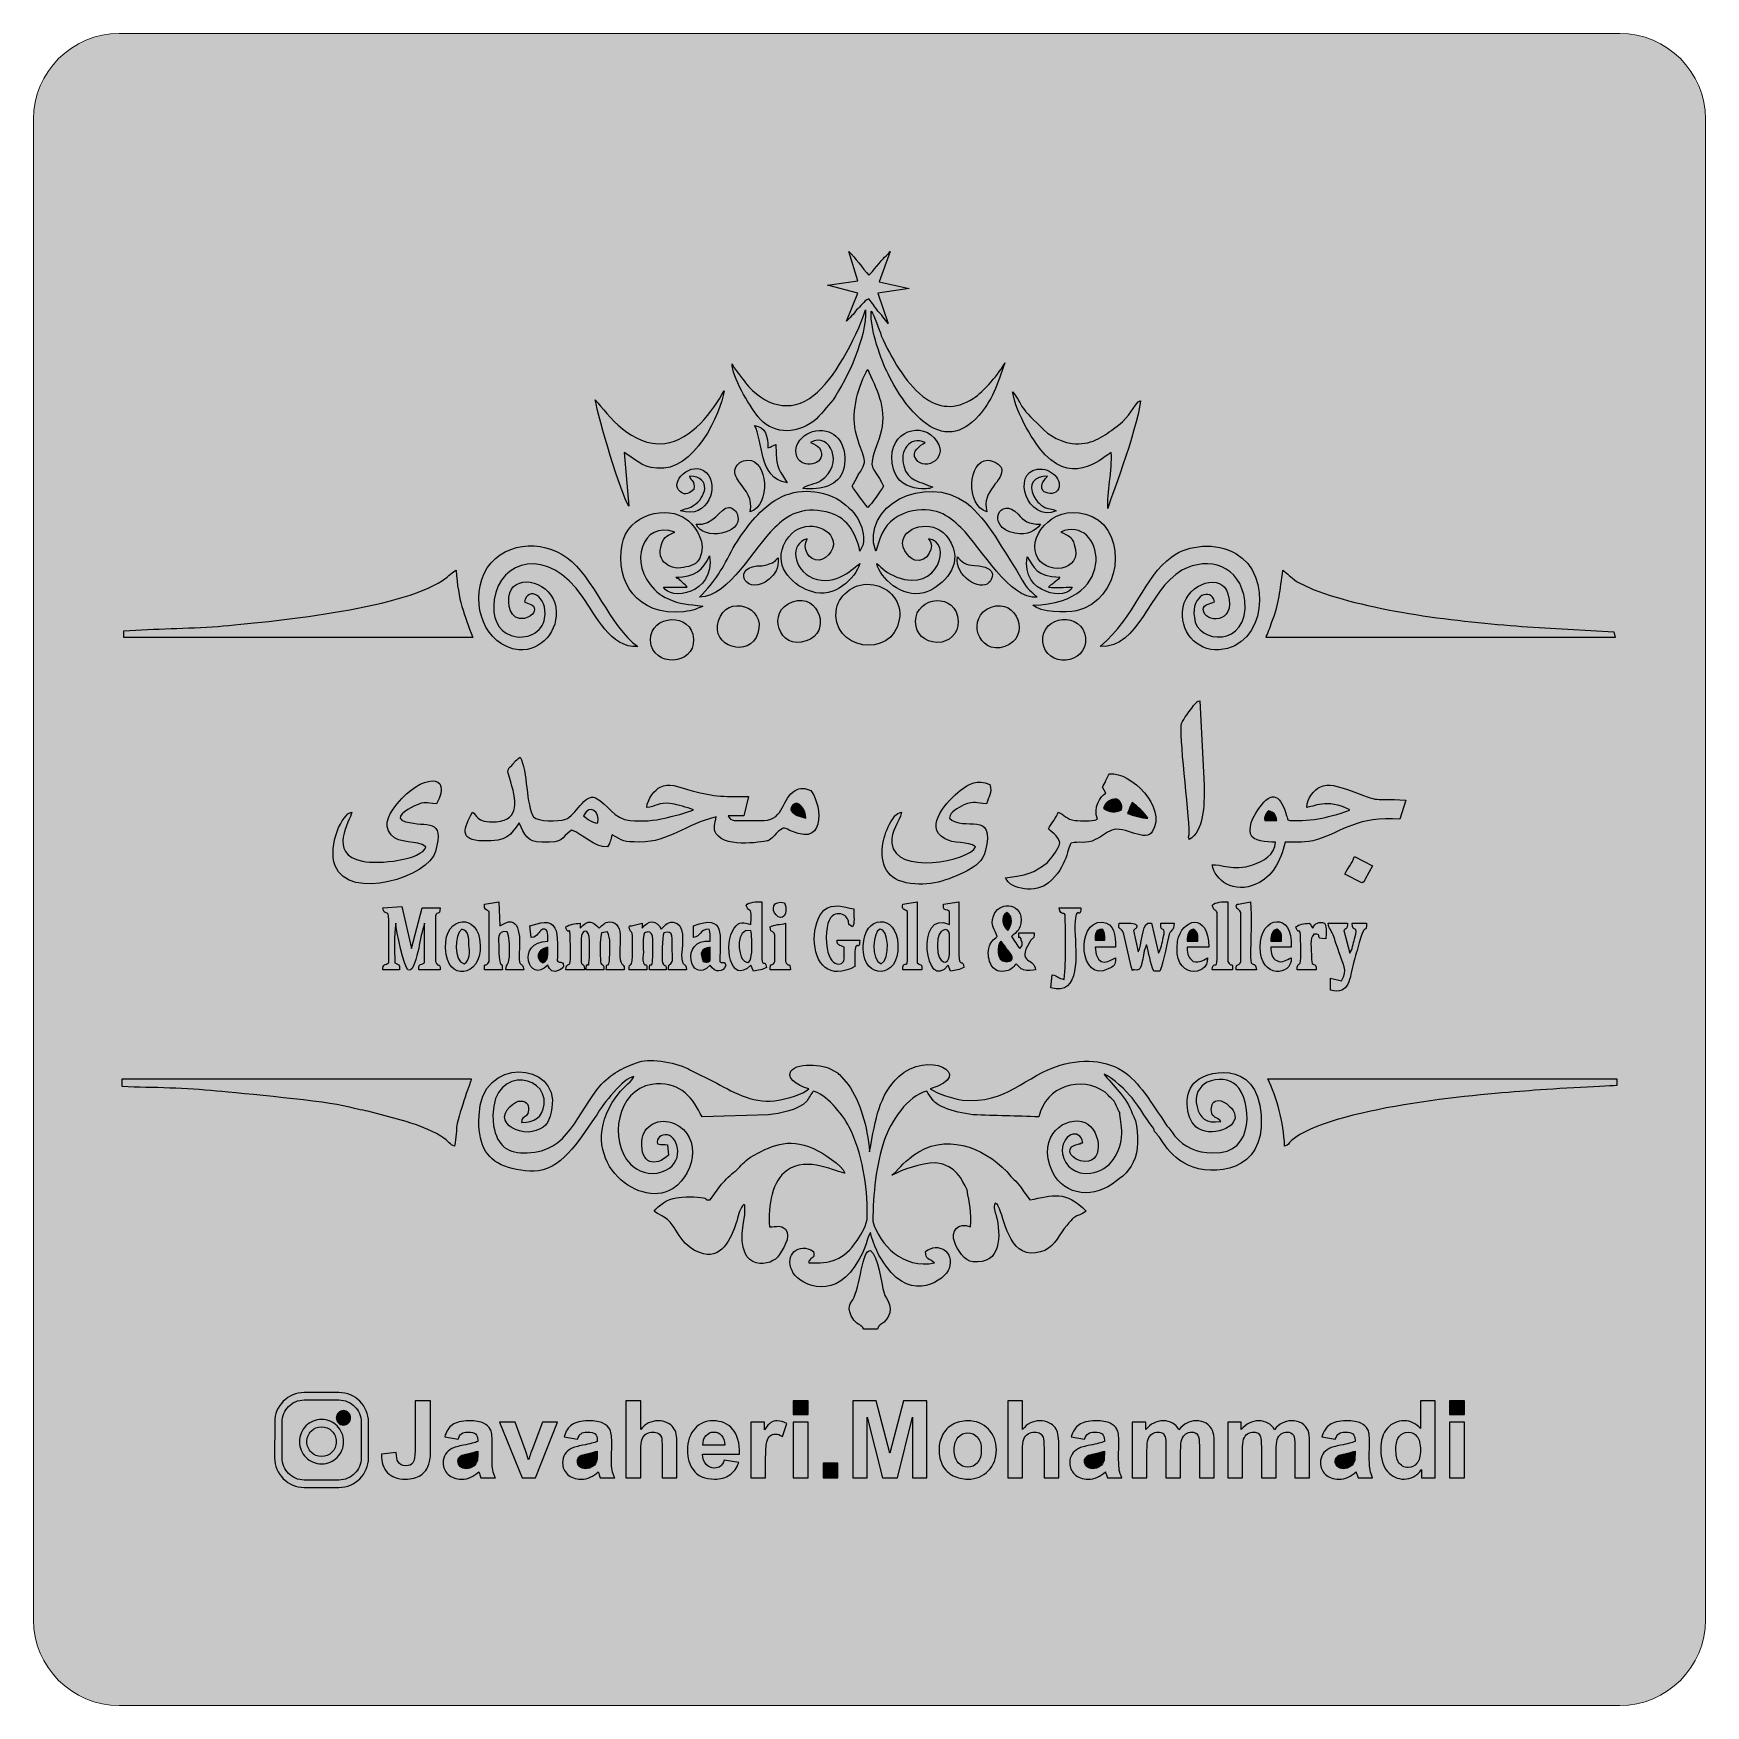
# Model space of a CAD drawing. Header units: millimetres. Extents: x -355.9 to -255.9, y -181.3 to -81.3.
import ezdxf

# ---------------------------------------------------------------- set-up
doc = ezdxf.new("R2010")
doc.units = ezdxf.units.MM
doc.header["$MEASUREMENT"] = 0
doc.layers.add('Layer 1', color=7, linetype='Continuous')

msp = doc.modelspace()

# ---------------------------------------------------------------- hatches: boundary and pattern name
at = {"layer": 'Layer 1', "true_color": 0xfff212}
h = msp.add_hatch(color=2, dxfattribs=at)
edge = h.paths.add_edge_path()
edge.add_spline(control_points=[(-261.0166, -81.3447), (-261.0166, -81.3447), (-350.7462, -81.3447), (-350.7462, -81.3447), (-353.5706, -81.3447), (-355.8814, -83.6554), (-355.8814, -86.4799), (-355.8814, -86.4799), (-355.8814, -176.2094), (-355.8814, -176.2094), (-355.8814, -179.0339), (-353.5706, -181.3446), (-350.7462, -181.3446), (-350.7462, -181.3446), (-261.0166, -181.3446), (-261.0166, -181.3446), (-258.1922, -181.3446), (-255.8814, -179.0339), (-255.8814, -176.2094), (-255.8814, -176.2094), (-255.8814, -86.4799), (-255.8814, -86.4799), (-255.8814, -83.6554), (-258.1922, -81.3447), (-261.0166, -81.3447)], knot_values=[0, 0, 0, 0, 0.125, 0.125, 0.125, 0.25, 0.25, 0.25, 0.375, 0.375, 0.375, 0.5, 0.5, 0.5, 0.625, 0.625, 0.625, 0.75, 0.75, 0.75, 0.875, 0.875, 0.875, 1, 1, 1, 1], degree=3, periodic=1)
at = {"layer": 'Layer 1', "true_color": 0x373435}
h = msp.add_hatch(color=250, dxfattribs=at)
edge = h.paths.add_edge_path()
edge.add_spline(control_points=[(-306.586, -96.1369), (-306.586, -96.1369), (-308.3978, -96.4054), (-308.3978, -96.4054), (-308.3978, -96.4054), (-306.586, -96.8751), (-306.586, -96.8751), (-306.586, -96.8751), (-307.257, -98.5527), (-307.257, -98.5527), (-307.1228, -98.4185), (-306.7874, -98.0829), (-306.6531, -97.8817), (-306.3847, -97.6803), (-306.2505, -97.3448), (-305.915, -97.2106), (-305.7137, -97.4791), (-305.5795, -97.6803), (-305.3782, -97.9487), (-305.1768, -98.1501), (-304.9755, -98.4185), (-304.7742, -98.6869), (-304.7742, -98.6869), (-305.3782, -96.8751), (-305.3782, -96.8751), (-305.3782, -96.8751), (-303.4993, -96.6067), (-303.4993, -96.6067), (-303.4993, -96.6067), (-305.311, -96.2041), (-305.311, -96.2041), (-305.311, -96.2041), (-304.64, -94.3923), (-304.64, -94.3923), (-304.7742, -94.5265), (-304.8413, -94.5936), (-304.9755, -94.7278), (-305.1768, -94.9291), (-305.7137, -95.6001), (-305.915, -95.8014), (-306.3176, -95.3988), (-306.7202, -94.7278), (-307.1228, -94.3923), (-307.1228, -94.3923), (-306.586, -96.1369), (-306.586, -96.1369)], knot_values=[0, 0, 0, 0, 0.0666667, 0.0666667, 0.0666667, 0.1333333, 0.1333333, 0.1333333, 0.2, 0.2, 0.2, 0.2666667, 0.2666667, 0.2666667, 0.3333333, 0.3333333, 0.3333333, 0.4, 0.4, 0.4, 0.4666667, 0.4666667, 0.4666667, 0.5333333, 0.5333333, 0.5333333, 0.6, 0.6, 0.6, 0.6666667, 0.6666667, 0.6666667, 0.7333333, 0.7333333, 0.7333333, 0.8, 0.8, 0.8, 0.8666667, 0.8666667, 0.8666667, 0.9333333, 0.9333333, 0.9333333, 1, 1, 1, 1], degree=3, periodic=1)
h = msp.add_hatch(color=250, dxfattribs=at)
edge = h.paths.add_edge_path()
edge.add_spline(control_points=[(-314.1016, -101.1026), (-314.1016, -101.8407), (-313.0951, -103.5854), (-312.5582, -104.2565), (-311.753, -105.263), (-310.4109, -105.3972), (-309.203, -104.5249), (-308.8004, -104.1894), (-308.3978, -103.6526), (-308.0623, -103.2499), (-307.19, -101.975), (-306.0492, -99.4921), (-306.1163, -97.8817), (-306.7202, -99.6935), (-308.0623, -102.1092), (-309.203, -102.9815), (-310.6122, -104.1222), (-312.2227, -103.5854), (-313.2963, -102.2434), (-313.4306, -102.0421), (-314.0345, -101.3039), (-314.1016, -101.1026)], knot_values=[0, 0, 0, 0, 0.1428571, 0.1428571, 0.1428571, 0.2857143, 0.2857143, 0.2857143, 0.4285714, 0.4285714, 0.4285714, 0.5714286, 0.5714286, 0.5714286, 0.7142857, 0.7142857, 0.7142857, 0.8571429, 0.8571429, 0.8571429, 1, 1, 1, 1], degree=3, periodic=1)
h = msp.add_hatch(color=250, dxfattribs=at)
edge = h.paths.add_edge_path()
edge.add_spline(control_points=[(-297.7955, -101.0355), (-298.0639, -101.6394), (-299.0704, -102.7802), (-299.6743, -103.1828), (-300.748, -103.8538), (-301.7545, -103.7868), (-302.694, -103.0486), (-303.7677, -102.1763), (-304.5729, -100.7671), (-305.1768, -99.425), (-305.311, -99.0224), (-305.5795, -98.2171), (-305.7808, -97.9487), (-305.8479, -99.0895), (-305.1768, -100.9013), (-304.7742, -101.7065), (-304.1703, -102.9144), (-303.4993, -103.8538), (-302.694, -104.5249), (-301.4861, -105.5314), (-300.3454, -105.3302), (-299.3389, -104.1894), (-298.6007, -103.3841), (-298.1981, -102.3105), (-297.7955, -101.0355)], knot_values=[0, 0, 0, 0, 0.125, 0.125, 0.125, 0.25, 0.25, 0.25, 0.375, 0.375, 0.375, 0.5, 0.5, 0.5, 0.625, 0.625, 0.625, 0.75, 0.75, 0.75, 0.875, 0.875, 0.875, 1, 1, 1, 1], degree=3, periodic=1)
h = msp.add_hatch(color=250, dxfattribs=at)
edge = h.paths.add_edge_path()
edge.add_spline(control_points=[(-306.9216, -108.4169), (-306.7202, -108.7524), (-306.2505, -109.3563), (-305.9821, -109.6919), (-305.7137, -109.4234), (-305.244, -108.7524), (-305.0426, -108.4169), (-305.311, -107.7458), (-305.8479, -107.4104), (-305.7137, -106.9406), (-305.6466, -106.2696), (-305.311, -105.7328), (-305.1768, -105.1288), (-304.8413, -103.6526), (-305.5124, -102.5789), (-305.9821, -101.4381), (-306.5189, -102.3105), (-306.9886, -103.921), (-306.7202, -105.1288), (-306.3176, -106.8064), (-305.8479, -106.7393), (-306.5189, -107.6788), (-306.6531, -107.9472), (-306.7874, -108.2156), (-306.9216, -108.4169)], knot_values=[0, 0, 0, 0, 0.125, 0.125, 0.125, 0.25, 0.25, 0.25, 0.375, 0.375, 0.375, 0.5, 0.5, 0.5, 0.625, 0.625, 0.625, 0.75, 0.75, 0.75, 0.875, 0.875, 0.875, 1, 1, 1, 1], degree=3, periodic=1)
h = msp.add_hatch(color=250, dxfattribs=at)
edge = h.paths.add_edge_path()
edge.add_spline(control_points=[(-322.2882, -103.2499), (-322.087, -104.3907), (-320.7448, -108.8866), (-320.2751, -109.6247), (-320.2751, -109.6247), (-320.5436, -106.4038), (-320.5436, -106.4038), (-319.9396, -106.7393), (-319.6041, -107.2761), (-318.5975, -107.3432), (-316.3831, -107.6116), (-314.7727, -104.0552), (-314.5713, -102.7131), (-315.2423, -103.921), (-316.5173, -105.6656), (-318.1278, -105.867), (-320.1409, -106.0682), (-321.483, -104.1894), (-322.2882, -103.2499)], knot_values=[0, 0, 0, 0, 0.1666667, 0.1666667, 0.1666667, 0.3333333, 0.3333333, 0.3333333, 0.5, 0.5, 0.5, 0.6666667, 0.6666667, 0.6666667, 0.8333333, 0.8333333, 0.8333333, 1, 1, 1, 1], degree=3, periodic=1)
h = msp.add_hatch(color=250, dxfattribs=at)
edge = h.paths.add_edge_path()
edge.add_spline(control_points=[(-291.4206, -106.4038), (-291.3535, -107.4774), (-291.689, -108.8195), (-291.622, -109.759), (-291.622, -109.5576), (-289.8773, -105.1288), (-289.6759, -103.317), (-289.743, -103.3841), (-289.6759, -103.2499), (-289.8101, -103.3841), (-290.2799, -103.921), (-290.4141, -104.3907), (-291.2864, -104.9946), (-291.9574, -105.4644), (-292.6285, -106.0012), (-293.7692, -105.867), (-294.7087, -105.7328), (-295.3798, -105.196), (-295.8494, -104.6591), (-297.1244, -103.4512), (-296.6547, -103.5854), (-297.3257, -102.7802), (-297.1244, -104.0552), (-295.9836, -105.934), (-295.3798, -106.538), (-293.568, -108.4169), (-291.8232, -106.6051), (-291.4206, -106.4038)], knot_values=[0, 0, 0, 0, 0.1111111, 0.1111111, 0.1111111, 0.2222222, 0.2222222, 0.2222222, 0.3333333, 0.3333333, 0.3333333, 0.4444444, 0.4444444, 0.4444444, 0.5555556, 0.5555556, 0.5555556, 0.6666667, 0.6666667, 0.6666667, 0.7777778, 0.7777778, 0.7777778, 0.8888889, 0.8888889, 0.8888889, 1, 1, 1, 1], degree=3, periodic=1)
h = msp.add_hatch(color=250, dxfattribs=at)
edge = h.paths.add_edge_path()
edge.add_spline(control_points=[(-310.8135, -108.2156), (-311.2162, -107.4774), (-311.4846, -107.4774), (-311.4846, -105.934), (-311.6859, -106.0012), (-311.753, -106.0682), (-311.9543, -106.1354), (-311.9543, -105.4644), (-312.0885, -104.8604), (-312.7595, -104.7933), (-312.2227, -105.6656), (-312.5582, -107.9472), (-310.8135, -108.2156)], knot_values=[0, 0, 0, 0, 0.25, 0.25, 0.25, 0.5, 0.5, 0.5, 0.75, 0.75, 0.75, 1, 1, 1, 1], degree=3, periodic=1)
h = msp.add_hatch(color=250, dxfattribs=at)
edge = h.paths.add_edge_path()
edge.add_spline(control_points=[(-309.4044, -105.7998), (-308.2636, -105.1288), (-307.3242, -107.1419), (-308.8004, -108.0814), (-309.0688, -108.2827), (-309.6728, -108.3498), (-309.8741, -108.5511), (-308.7334, -108.6853), (-307.7268, -108.3498), (-307.4584, -107.4774), (-307.1228, -106.4038), (-307.5926, -105.3302), (-308.4649, -105.1288), (-309.6056, -104.8604), (-310.6793, -105.934), (-310.1425, -106.8064), (-309.7398, -107.4104), (-308.3307, -107.0748), (-308.8676, -106.1354), (-309.0018, -106.0012), (-309.136, -105.934), (-309.4044, -105.7998)], knot_values=[0, 0, 0, 0, 0.1428571, 0.1428571, 0.1428571, 0.2857143, 0.2857143, 0.2857143, 0.4285714, 0.4285714, 0.4285714, 0.5714286, 0.5714286, 0.5714286, 0.7142857, 0.7142857, 0.7142857, 0.8571429, 0.8571429, 0.8571429, 1, 1, 1, 1], degree=3, periodic=1)
h = msp.add_hatch(color=250, dxfattribs=at)
edge = h.paths.add_edge_path()
edge.add_spline(control_points=[(-302.0901, -108.484), (-302.9624, -108.0814), (-303.5663, -108.1485), (-303.8348, -107.209), (-304.1032, -106.3366), (-303.4993, -105.3972), (-302.5598, -105.7998), (-302.8282, -106.0012), (-303.4321, -106.3366), (-303.0966, -106.8064), (-302.5598, -107.6116), (-300.9493, -106.6722), (-302.0229, -105.5314), (-302.9624, -104.4578), (-305.0426, -105.3302), (-304.4387, -107.4104), (-304.2374, -108.1485), (-303.6335, -108.484), (-302.9624, -108.5511), (-302.4256, -108.6182), (-302.2243, -108.5511), (-302.1571, -108.484), (-302.0901, -108.484), (-302.0901, -108.484), (-302.0901, -108.484)], knot_values=[0, 0, 0, 0, 0.125, 0.125, 0.125, 0.25, 0.25, 0.25, 0.375, 0.375, 0.375, 0.5, 0.5, 0.5, 0.625, 0.625, 0.625, 0.75, 0.75, 0.75, 0.875, 0.875, 0.875, 1, 1, 1, 1], degree=3, periodic=1)
h = msp.add_hatch(color=250, dxfattribs=at)
edge = h.paths.add_edge_path()
edge.add_spline(control_points=[(-316.3831, -108.6182), (-316.316, -108.0142), (-316.5173, -108.2156), (-316.6515, -107.813), (-315.2423, -107.88), (-315.7121, -109.155), (-316.3831, -109.5576), (-316.5845, -109.759), (-316.9871, -109.759), (-317.1883, -109.8932), (-315.5107, -110.43), (-314.8397, -108.3498), (-315.6449, -107.6116), (-316.5173, -106.8064), (-317.9265, -108.2156), (-317.1883, -108.7524), (-316.8529, -109.0208), (-316.6515, -108.8195), (-316.3831, -108.6182)], knot_values=[0, 0, 0, 0, 0.1666667, 0.1666667, 0.1666667, 0.3333333, 0.3333333, 0.3333333, 0.5, 0.5, 0.5, 0.6666667, 0.6666667, 0.6666667, 0.8333333, 0.8333333, 0.8333333, 1, 1, 1, 1], degree=3, periodic=1)
h = msp.add_hatch(color=250, dxfattribs=at)
edge = h.paths.add_edge_path()
edge.add_spline(control_points=[(-313.0279, -109.9603), (-311.753, -109.5576), (-311.9543, -106.8064), (-313.1621, -106.8735), (-313.4977, -106.8735), (-313.8332, -107.0748), (-313.9003, -107.3432), (-314.0345, -107.6788), (-313.7661, -108.0142), (-313.6319, -108.2156), (-313.2963, -108.6853), (-312.8267, -109.155), (-313.0279, -109.9603)], knot_values=[0, 0, 0, 0, 0.25, 0.25, 0.25, 0.5, 0.5, 0.5, 0.75, 0.75, 0.75, 1, 1, 1, 1], degree=3, periodic=1)
h = msp.add_hatch(color=250, dxfattribs=at)
edge = h.paths.add_edge_path()
edge.add_spline(control_points=[(-298.8691, -109.9603), (-299.2047, -108.6182), (-297.7955, -108.1485), (-297.9968, -107.3432), (-298.0639, -107.1419), (-298.4665, -106.8735), (-298.802, -106.8735), (-300.0099, -106.8735), (-300.1441, -109.5576), (-298.8691, -109.9603)], knot_values=[0, 0, 0, 0, 0.3333333, 0.3333333, 0.3333333, 0.6666667, 0.6666667, 0.6666667, 1, 1, 1, 1], degree=3, periodic=1)
h = msp.add_hatch(color=250, dxfattribs=at)
edge = h.paths.add_edge_path()
edge.add_spline(control_points=[(-305.5124, -112.3089), (-305.5124, -112.3089), (-305.244, -111.5037), (-305.244, -111.5037), (-304.9755, -110.7655), (-304.4387, -110.2287), (-303.5663, -109.9603), (-302.0229, -109.5576), (-301.1507, -110.1616), (-300.4125, -110.8997), (-299.1375, -112.1747), (-297.527, -115.1943), (-295.8494, -115.0601), (-296.4534, -114.4562), (-296.3863, -114.7246), (-296.9231, -113.7181), (-297.8626, -112.3089), (-298.802, -110.43), (-300.077, -109.4234), (-302.5598, -107.6116), (-306.4518, -109.6247), (-305.5124, -112.3089)], knot_values=[0, 0, 0, 0, 0.1428571, 0.1428571, 0.1428571, 0.2857143, 0.2857143, 0.2857143, 0.4285714, 0.4285714, 0.4285714, 0.5714286, 0.5714286, 0.5714286, 0.7142857, 0.7142857, 0.7142857, 0.8571429, 0.8571429, 0.8571429, 1, 1, 1, 1], degree=3, periodic=1)
h = msp.add_hatch(color=250, dxfattribs=at)
edge = h.paths.add_edge_path()
edge.add_spline(control_points=[(-294.7087, -109.8932), (-294.9771, -109.759), (-295.1784, -109.8261), (-295.514, -109.6247), (-295.7152, -109.4905), (-295.9166, -109.2892), (-296.0508, -109.0208), (-296.4534, -108.2827), (-295.9836, -107.813), (-295.2455, -107.813), (-295.3798, -108.0142), (-295.7152, -108.2827), (-295.514, -108.6853), (-295.3126, -108.8866), (-294.8429, -108.9537), (-294.6416, -108.6853), (-294.239, -108.0814), (-295.0442, -107.2761), (-295.8494, -107.4104), (-297.3928, -107.6116), (-296.4534, -110.6313), (-294.7087, -109.8932)], knot_values=[0, 0, 0, 0, 0.1428571, 0.1428571, 0.1428571, 0.2857143, 0.2857143, 0.2857143, 0.4285714, 0.4285714, 0.4285714, 0.5714286, 0.5714286, 0.5714286, 0.7142857, 0.7142857, 0.7142857, 0.8571429, 0.8571429, 0.8571429, 1, 1, 1, 1], degree=3, periodic=1)
h = msp.add_hatch(color=250, dxfattribs=at)
edge = h.paths.add_edge_path()
edge.add_spline(control_points=[(-316.0476, -115.0601), (-314.2358, -114.993), (-312.8267, -112.1076), (-311.5517, -110.8997), (-310.8135, -110.1616), (-309.9412, -109.6247), (-308.4649, -109.9603), (-307.257, -110.2287), (-306.7202, -111.1011), (-306.4518, -112.3089), (-306.4518, -112.3089), (-306.2505, -111.9063), (-306.2505, -111.9063), (-306.1834, -111.3023), (-306.3176, -110.8326), (-306.586, -110.3629), (-306.8544, -109.8932), (-307.3242, -109.4905), (-307.861, -109.155), (-309.203, -108.484), (-310.6793, -108.6182), (-311.753, -109.4234), (-312.6924, -110.0945), (-313.3635, -111.0339), (-314.0345, -112.1076), (-314.7055, -113.3825), (-315.0411, -114.0535), (-316.0476, -115.0601)], knot_values=[0, 0, 0, 0, 0.1111111, 0.1111111, 0.1111111, 0.2222222, 0.2222222, 0.2222222, 0.3333333, 0.3333333, 0.3333333, 0.4444444, 0.4444444, 0.4444444, 0.5555556, 0.5555556, 0.5555556, 0.6666667, 0.6666667, 0.6666667, 0.7777778, 0.7777778, 0.7777778, 0.8888889, 0.8888889, 0.8888889, 1, 1, 1, 1], degree=3, periodic=1)
h = msp.add_hatch(color=250, dxfattribs=at)
edge = h.paths.add_edge_path()
edge.add_spline(control_points=[(-295.6482, -110.6984), (-296.3863, -110.6984), (-296.6547, -110.4971), (-296.9902, -110.0945), (-298.0639, -108.9537), (-299.0033, -110.8326), (-297.1915, -111.2353), (-296.3863, -111.3695), (-295.9836, -111.1011), (-295.6482, -110.6984)], knot_values=[0, 0, 0, 0, 0.3333333, 0.3333333, 0.3333333, 0.6666667, 0.6666667, 0.6666667, 1, 1, 1, 1], degree=3, periodic=1)
h = msp.add_hatch(color=250, dxfattribs=at)
edge = h.paths.add_edge_path()
edge.add_spline(control_points=[(-315.8463, -115.5969), (-316.7857, -115.4627), (-317.1213, -115.5299), (-317.9936, -115.1272), (-318.262, -114.993), (-318.5975, -114.7917), (-318.7317, -114.5904), (-320.3422, -113.1141), (-319.4699, -110.43), (-317.5239, -111.1681), (-317.9265, -111.3695), (-318.1278, -111.3695), (-318.3291, -111.9063), (-318.4633, -112.376), (-318.3962, -112.8457), (-318.0607, -113.0471), (-317.7923, -113.3155), (-317.2555, -113.3825), (-316.8529, -113.2483), (-316.3831, -113.1813), (-316.1147, -112.9799), (-315.9805, -112.5773), (-315.6449, -111.6379), (-316.3831, -110.7655), (-316.7857, -110.43), (-317.9936, -109.4905), (-320.3422, -110.0945), (-320.6778, -111.9063), (-321.0804, -114.1207), (-319.8054, -116.2009), (-316.9871, -115.9325), (-316.3831, -115.8654), (-316.1818, -115.7312), (-315.8463, -115.5969)], knot_values=[0, 0, 0, 0, 0.0909091, 0.0909091, 0.0909091, 0.1818182, 0.1818182, 0.1818182, 0.2727273, 0.2727273, 0.2727273, 0.3636364, 0.3636364, 0.3636364, 0.4545455, 0.4545455, 0.4545455, 0.5454545, 0.5454545, 0.5454545, 0.6363636, 0.6363636, 0.6363636, 0.7272727, 0.7272727, 0.7272727, 0.8181818, 0.8181818, 0.8181818, 0.9090909, 0.9090909, 0.9090909, 1, 1, 1, 1], degree=3, periodic=1)
h = msp.add_hatch(color=250, dxfattribs=at)
edge = h.paths.add_edge_path()
edge.add_spline(control_points=[(-316.2489, -110.6984), (-315.8463, -111.7049), (-313.4306, -111.3023), (-313.7661, -110.1616), (-313.8332, -109.9603), (-314.0345, -109.6919), (-314.3029, -109.6919), (-314.8397, -109.6919), (-315.1753, -110.8326), (-316.2489, -110.6984)], knot_values=[0, 0, 0, 0, 0.3333333, 0.3333333, 0.3333333, 0.6666667, 0.6666667, 0.6666667, 1, 1, 1, 1], degree=3, periodic=1)
h = msp.add_hatch(color=250, dxfattribs=at)
edge = h.paths.add_edge_path()
edge.add_spline(control_points=[(-294.4402, -111.1681), (-291.9574, -110.0274), (-290.7496, -115.4627), (-296.1179, -115.5299), (-295.6482, -115.9996), (-294.1718, -115.9996), (-293.5008, -115.8654), (-290.8167, -115.2615), (-290.4141, -111.2353), (-292.5614, -110.2287), (-294.7087, -109.2892), (-296.3863, -111.3023), (-295.9166, -112.5102), (-295.514, -113.7851), (-293.0311, -113.5839), (-293.635, -111.9063), (-293.7692, -111.4365), (-293.9706, -111.3695), (-294.4402, -111.1681)], knot_values=[0, 0, 0, 0, 0.1666667, 0.1666667, 0.1666667, 0.3333333, 0.3333333, 0.3333333, 0.5, 0.5, 0.5, 0.6666667, 0.6666667, 0.6666667, 0.8333333, 0.8333333, 0.8333333, 1, 1, 1, 1], degree=3, periodic=1)
h = msp.add_hatch(color=250, dxfattribs=at)
edge = h.paths.add_edge_path()
edge.add_spline(control_points=[(-306.4518, -113.0471), (-306.7874, -113.2483), (-307.861, -114.4562), (-309.2702, -113.9193), (-310.478, -113.3825), (-310.6793, -111.8391), (-309.6056, -111.5707), (-309.9412, -112.1076), (-309.5386, -112.9129), (-308.8676, -112.8457), (-308.3978, -112.7786), (-307.7938, -112.0405), (-308.1294, -111.5037), (-308.532, -110.6313), (-310.3438, -110.3629), (-311.0148, -111.9733), (-311.6188, -113.3155), (-310.3438, -114.4562), (-309.3372, -114.7246), (-307.9952, -115.1943), (-306.7202, -113.9193), (-306.4518, -113.0471)], knot_values=[0, 0, 0, 0, 0.1428571, 0.1428571, 0.1428571, 0.2857143, 0.2857143, 0.2857143, 0.4285714, 0.4285714, 0.4285714, 0.5714286, 0.5714286, 0.5714286, 0.7142857, 0.7142857, 0.7142857, 0.8571429, 0.8571429, 0.8571429, 1, 1, 1, 1], degree=3, periodic=1)
h = msp.add_hatch(color=250, dxfattribs=at)
edge = h.paths.add_edge_path()
edge.add_spline(control_points=[(-302.3585, -111.5707), (-300.8823, -111.7049), (-301.7545, -114.8588), (-304.2374, -113.8523), (-304.8413, -113.6509), (-305.1097, -113.3155), (-305.4452, -113.0471), (-305.244, -113.9193), (-303.969, -115.1272), (-302.6269, -114.7917), (-301.6875, -114.5233), (-300.4125, -113.3825), (-300.8823, -112.1076), (-301.4191, -110.4971), (-303.1637, -110.5642), (-303.7677, -111.3695), (-304.1703, -111.9733), (-303.5663, -112.7115), (-303.1637, -112.8457), (-302.4256, -113.0471), (-301.8887, -111.9733), (-302.3585, -111.5707)], knot_values=[0, 0, 0, 0, 0.1428571, 0.1428571, 0.1428571, 0.2857143, 0.2857143, 0.2857143, 0.4285714, 0.4285714, 0.4285714, 0.5714286, 0.5714286, 0.5714286, 0.7142857, 0.7142857, 0.7142857, 0.8571429, 0.8571429, 0.8571429, 1, 1, 1, 1], degree=3, periodic=1)
h = msp.add_hatch(color=250, dxfattribs=at)
edge = h.paths.add_edge_path()
edge.add_spline(control_points=[(-326.5157, -115.3285), (-326.3144, -114.3891), (-325.1066, -114.9259), (-325.3079, -116.3351), (-325.4421, -117.1403), (-326.3815, -117.6772), (-327.321, -117.3416), (-328.1263, -117.0732), (-328.4617, -116.268), (-328.3275, -115.1943), (-327.9921, -112.8457), (-325.1066, -111.9733), (-323.0264, -115.0601), (-322.2882, -116.0667), (-321.3488, -118.1469), (-319.7383, -118.0127), (-321.4159, -116.8048), (-322.4224, -113.7851), (-323.9658, -112.7115), (-325.4421, -111.5707), (-327.9921, -111.7049), (-328.9315, -113.6509), (-329.7367, -115.5299), (-328.9315, -117.9456), (-326.8513, -118.214), (-325.5092, -118.2811), (-324.4356, -117.0732), (-324.6368, -115.6641), (-324.8382, -114.1878), (-326.9855, -113.5839), (-327.3881, -114.7917), (-327.5894, -115.4627), (-327.3881, -116.4693), (-326.5157, -116.3351), (-326.2473, -116.268), (-325.9118, -116.0667), (-325.9118, -115.7983), (-325.9118, -115.4627), (-326.3144, -115.4627), (-326.5157, -115.3285)], knot_values=[0, 0, 0, 0, 0.0769231, 0.0769231, 0.0769231, 0.1538462, 0.1538462, 0.1538462, 0.2307692, 0.2307692, 0.2307692, 0.3076923, 0.3076923, 0.3076923, 0.3846154, 0.3846154, 0.3846154, 0.4615385, 0.4615385, 0.4615385, 0.5384615, 0.5384615, 0.5384615, 0.6153846, 0.6153846, 0.6153846, 0.6923077, 0.6923077, 0.6923077, 0.7692308, 0.7692308, 0.7692308, 0.8461538, 0.8461538, 0.8461538, 0.9230769, 0.9230769, 0.9230769, 1, 1, 1, 1], degree=3, periodic=1)
h = msp.add_hatch(color=250, dxfattribs=at)
edge = h.paths.add_edge_path()
edge.add_spline(control_points=[(-292.0916, -118.0127), (-289.6759, -118.0798), (-289.2733, -114.6575), (-287.1931, -113.4497), (-285.5827, -112.5773), (-283.7037, -113.1813), (-283.4353, -115.2615), (-283.1669, -118.0798), (-286.3207, -117.8785), (-286.4549, -116.268), (-286.6563, -114.9259), (-285.4484, -114.4562), (-285.2471, -115.3285), (-285.5155, -115.4627), (-285.9181, -115.4627), (-285.9181, -115.7983), (-285.9181, -116.6035), (-283.905, -116.7377), (-284.4419, -114.8588), (-284.7774, -113.5839), (-286.8576, -114.1878), (-287.126, -115.6641), (-287.3944, -117.0732), (-286.3207, -118.2811), (-284.9787, -118.214), (-282.1604, -118.0127), (-281.7577, -113.7181), (-283.9721, -112.4431), (-285.18, -111.7721), (-286.7905, -111.9063), (-287.7971, -112.6444), (-289.5417, -113.9193), (-289.8773, -116.1338), (-292.0916, -118.0127)], knot_values=[0, 0, 0, 0, 0.0909091, 0.0909091, 0.0909091, 0.1818182, 0.1818182, 0.1818182, 0.2727273, 0.2727273, 0.2727273, 0.3636364, 0.3636364, 0.3636364, 0.4545455, 0.4545455, 0.4545455, 0.5454545, 0.5454545, 0.5454545, 0.6363636, 0.6363636, 0.6363636, 0.7272727, 0.7272727, 0.7272727, 0.8181818, 0.8181818, 0.8181818, 0.9090909, 0.9090909, 0.9090909, 1, 1, 1, 1], degree=3, periodic=1)
h = msp.add_hatch(color=250, dxfattribs=at)
edge = h.paths.add_edge_path()
edge.add_spline(control_points=[(-317.4568, -113.8523), (-317.3226, -114.0535), (-317.4568, -113.8523), (-317.2555, -113.9865), (-317.1883, -114.1207), (-316.9199, -114.2549), (-316.7857, -114.4562), (-316.7857, -114.4562), (-318.1949, -114.4562), (-318.1949, -114.4562), (-317.8594, -115.2615), (-315.1081, -114.9259), (-315.4437, -112.5773), (-315.8463, -113.4497), (-316.316, -113.8523), (-317.4568, -113.8523)], knot_values=[0, 0, 0, 0, 0.2, 0.2, 0.2, 0.4, 0.4, 0.4, 0.6, 0.6, 0.6, 0.8, 0.8, 0.8, 1, 1, 1, 1], degree=3, periodic=1)
h = msp.add_hatch(color=250, dxfattribs=at)
edge = h.paths.add_edge_path()
edge.add_spline(control_points=[(-311.3504, -112.7115), (-311.4846, -112.7786), (-311.4175, -112.9129), (-311.8201, -113.0471), (-312.0885, -113.1813), (-312.3569, -113.1813), (-312.6253, -113.1813), (-314.1687, -113.3825), (-313.1621, -115.0601), (-311.8872, -113.9865), (-311.5517, -113.6509), (-311.2833, -113.3825), (-311.3504, -112.7115)], knot_values=[0, 0, 0, 0, 0.25, 0.25, 0.25, 0.5, 0.5, 0.5, 0.75, 0.75, 0.75, 1, 1, 1, 1], degree=3, periodic=1)
h = msp.add_hatch(color=250, dxfattribs=at)
edge = h.paths.add_edge_path()
edge.add_spline(control_points=[(-300.6138, -112.6444), (-300.8151, -113.7851), (-299.2717, -114.7246), (-298.7349, -114.1878), (-298.6007, -114.0535), (-298.131, -113.3155), (-299.3389, -113.1813), (-300.077, -113.1141), (-300.1441, -113.1813), (-300.6138, -112.6444)], knot_values=[0, 0, 0, 0, 0.3333333, 0.3333333, 0.3333333, 0.6666667, 0.6666667, 0.6666667, 1, 1, 1, 1], degree=3, periodic=1)
h = msp.add_hatch(color=250, dxfattribs=at)
edge = h.paths.add_edge_path()
edge.add_spline(control_points=[(-293.7692, -114.4562), (-294.239, -114.4562), (-294.7087, -114.5233), (-295.1784, -114.4562), (-294.9771, -114.2549), (-294.9771, -114.322), (-294.8429, -114.1878), (-294.8429, -114.1878), (-294.5745, -113.9865), (-294.5745, -113.9865), (-294.5074, -113.8523), (-294.5745, -113.9193), (-294.5074, -113.8523), (-295.9166, -113.8523), (-296.0508, -113.2483), (-296.4534, -112.6444), (-296.856, -114.9259), (-293.9706, -115.2615), (-293.7692, -114.4562)], knot_values=[0, 0, 0, 0, 0.1666667, 0.1666667, 0.1666667, 0.3333333, 0.3333333, 0.3333333, 0.5, 0.5, 0.5, 0.6666667, 0.6666667, 0.6666667, 0.8333333, 0.8333333, 0.8333333, 1, 1, 1, 1], degree=3, periodic=1)
h = msp.add_hatch(color=250, dxfattribs=at)
edge = h.paths.add_edge_path()
edge.add_spline(control_points=[(-350.4717, -117.0732), (-350.4717, -117.0732), (-350.4717, -117.4758), (-350.4717, -117.4758), (-350.4717, -117.4758), (-329.6025, -117.4758), (-329.6025, -117.4758), (-330.1393, -116.0667), (-330.4749, -115.2615), (-330.6091, -113.4497), (-330.8103, -113.5167), (-331.0117, -113.7851), (-331.4143, -114.0535), (-334.0314, -115.7983), (-341.7483, -116.5364), (-344.835, -116.8048), (-346.7139, -116.939), (-348.5928, -116.939), (-350.4717, -117.0732)], knot_values=[0, 0, 0, 0, 0.1666667, 0.1666667, 0.1666667, 0.3333333, 0.3333333, 0.3333333, 0.5, 0.5, 0.5, 0.6666667, 0.6666667, 0.6666667, 0.8333333, 0.8333333, 0.8333333, 1, 1, 1, 1], degree=3, periodic=1)
h = msp.add_hatch(color=250, dxfattribs=at)
edge = h.paths.add_edge_path()
edge.add_spline(control_points=[(-282.1604, -117.4758), (-282.1604, -117.4758), (-261.2912, -117.4758), (-261.2912, -117.4758), (-261.2912, -117.4758), (-261.3583, -117.1403), (-261.3583, -117.1403), (-261.3583, -117.1403), (-266.8608, -116.8048), (-266.8608, -116.8048), (-270.5515, -116.5364), (-275.9197, -115.9325), (-279.342, -114.5904), (-279.6776, -114.4562), (-280.013, -114.2549), (-280.3486, -114.1207), (-280.684, -113.8523), (-280.8854, -113.6509), (-281.1538, -113.4497), (-281.3551, -114.6575), (-281.3551, -115.3957), (-281.8248, -116.5364), (-281.8919, -116.8719), (-282.0932, -117.2074), (-282.1604, -117.4758)], knot_values=[0, 0, 0, 0, 0.125, 0.125, 0.125, 0.25, 0.25, 0.25, 0.375, 0.375, 0.375, 0.5, 0.5, 0.5, 0.625, 0.625, 0.625, 0.75, 0.75, 0.75, 0.875, 0.875, 0.875, 1, 1, 1, 1], degree=3, periodic=1)
h = msp.add_hatch(color=250, dxfattribs=at)
edge = h.paths.add_edge_path()
edge.add_spline(control_points=[(-312.5582, -117.2074), (-312.0214, -115.5969), (-314.4371, -114.8588), (-314.9069, -116.4693), (-315.4437, -118.0127), (-313.0279, -118.7508), (-312.5582, -117.2074)], knot_values=[0, 0, 0, 0, 0.5, 0.5, 0.5, 1, 1, 1, 1], degree=3, periodic=1)
h = msp.add_hatch(color=250, dxfattribs=at)
edge = h.paths.add_edge_path()
edge.add_spline(control_points=[(-310.478, -115.3285), (-312.0885, -115.8654), (-311.2833, -118.2811), (-309.6728, -117.6772), (-308.1294, -117.2074), (-308.8676, -114.7917), (-310.478, -115.3285)], knot_values=[0, 0, 0, 0, 0.5, 0.5, 0.5, 1, 1, 1, 1], degree=3, periodic=1)
h = msp.add_hatch(color=250, dxfattribs=at)
edge = h.paths.add_edge_path()
edge.add_spline(control_points=[(-304.1032, -116.4022), (-303.9019, -115.3285), (-304.7071, -114.4562), (-305.6466, -114.322), (-306.7202, -114.1207), (-307.6596, -114.8588), (-307.861, -115.7312), (-308.2636, -118.214), (-304.5058, -118.818), (-304.1032, -116.4022)], knot_values=[0, 0, 0, 0, 0.3333333, 0.3333333, 0.3333333, 0.6666667, 0.6666667, 0.6666667, 1, 1, 1, 1], degree=3, periodic=1)
h = msp.add_hatch(color=250, dxfattribs=at)
edge = h.paths.add_edge_path()
edge.add_spline(control_points=[(-303.0966, -116.8048), (-302.9624, -117.4088), (-302.3585, -117.8785), (-301.5533, -117.7443), (-300.9493, -117.6101), (-300.4125, -117.0061), (-300.6138, -116.2009), (-300.9493, -114.6575), (-303.4321, -115.1272), (-303.0966, -116.8048)], knot_values=[0, 0, 0, 0, 0.3333333, 0.3333333, 0.3333333, 0.6666667, 0.6666667, 0.6666667, 1, 1, 1, 1], degree=3, periodic=1)
h = msp.add_hatch(color=250, dxfattribs=at)
edge = h.paths.add_edge_path()
edge.add_spline(control_points=[(-318.9331, -117.9456), (-318.5304, -119.3548), (-316.0476, -119.0192), (-316.4502, -117.2746), (-316.7857, -115.8654), (-319.3357, -116.2009), (-318.9331, -117.9456)], knot_values=[0, 0, 0, 0, 0.5, 0.5, 0.5, 1, 1, 1, 1], degree=3, periodic=1)
h = msp.add_hatch(color=250, dxfattribs=at)
edge = h.paths.add_edge_path()
edge.add_spline(control_points=[(-298.6007, -115.6641), (-300.1441, -116.2009), (-299.4059, -118.5495), (-297.7955, -118.0127), (-296.185, -117.4758), (-297.0573, -115.0601), (-298.6007, -115.6641)], knot_values=[0, 0, 0, 0, 0.5, 0.5, 0.5, 1, 1, 1, 1], degree=3, periodic=1)
h = msp.add_hatch(color=250, dxfattribs=at)
edge = h.paths.add_edge_path()
edge.add_spline(control_points=[(-295.514, -117.7443), (-295.3798, -119.2876), (-292.8298, -119.1534), (-292.964, -117.4758), (-293.0982, -115.9325), (-295.6482, -116.0667), (-295.514, -117.7443)], knot_values=[0, 0, 0, 0, 0.5, 0.5, 0.5, 1, 1, 1, 1], degree=3, periodic=1)
h = msp.add_hatch(color=250, dxfattribs=at)
edge = h.paths.add_edge_path()
edge.add_spline(control_points=[(-286.1346, -121.2609), (-286.4051, -121.3511), (-286.2248, -121.2609), (-286.4953, -121.5314), (-286.6757, -121.802), (-287.1265, -122.343), (-287.2167, -122.6135), (-287.3971, -123.1546), (-286.7658, -127.8436), (-286.7658, -129.1962), (-286.7658, -129.4667), (-286.856, -129.2864), (-286.7658, -129.5569), (-285.8641, -129.0158), (-285.8641, -127.5731), (-285.8641, -126.3106), (-285.8641, -126.3106), (-286.1346, -121.2609), (-286.1346, -121.2609)], knot_values=[0, 0, 0, 0, 0.1666667, 0.1666667, 0.1666667, 0.3333333, 0.3333333, 0.3333333, 0.5, 0.5, 0.5, 0.6666667, 0.6666667, 0.6666667, 0.8333333, 0.8333333, 0.8333333, 1, 1, 1, 1], degree=3, periodic=1)
h = msp.add_hatch(color=250, dxfattribs=at)
edge = h.paths.add_edge_path()
edge.add_spline(control_points=[(-317.6891, -127.4148), (-317.3317, -127.4863), (-316.8314, -127.6293), (-316.4025, -127.7722), (-316.6884, -127.9152), (-317.7606, -128.2011), (-318.118, -128.2726), (-318.6899, -128.4155), (-319.5476, -128.487), (-320.1909, -128.4155), (-321.1917, -128.3441), (-321.5491, -127.4148), (-322.2639, -127.0574), (-322.9072, -126.7715), (-323.479, -128.1296), (-324.0509, -128.3441), (-324.5512, -128.487), (-325.6949, -128.487), (-325.9808, -128.2011), (-326.4097, -127.5578), (-326.3382, -125.4134), (-326.7671, -124.6271), (-326.9816, -124.7701), (-327.1245, -124.913), (-327.2675, -125.1275), (-327.5534, -125.3419), (-327.5534, -125.4134), (-327.4104, -125.8423), (-326.9816, -127.2719), (-326.7671, -128.3441), (-328.1967, -128.487), (-329.4834, -128.5585), (-329.3404, -128.0581), (-329.6263, -127.9152), (-330.1267, -128.8444), (-330.4841, -129.6307), (-328.983, -129.6307), (-327.5534, -129.7022), (-327.339, -129.2733), (-326.8386, -128.5585), (-326.4812, -129.2733), (-326.4097, -129.7022), (-325.4805, -129.7022), (-324.0509, -129.7737), (-324.4083, -129.4877), (-323.6935, -128.9874), (-323.0501, -129.2018), (-322.3353, -130.0596), (-321.5491, -129.9881), (-321.3346, -129.7022), (-321.4061, -129.5592), (-321.2631, -129.2733), (-320.6198, -129.6307), (-320.6198, -129.7022), (-319.6191, -129.7022), (-317.8321, -129.7022), (-316.9029, -128.63), (-315.0444, -128.2011), (-315.1158, -128.5585), (-315.2588, -128.9159), (-315.0444, -129.2018), (-314.4725, -130.1311), (-311.9707, -129.6307), (-311.9707, -129.6307), (-311.7563, -129.5592), (-311.4704, -129.2018), (-311.3274, -129.0589), (-310.97, -128.7729), (-310.97, -128.8444), (-310.5411, -129.0589), (-308.2538, -130.0596), (-308.8971, -127.0574), (-309.3974, -126.6285), (-309.6834, -126.4856), (-310.0408, -126.4141), (-310.3267, -126.6285), (-311.113, -127.0574), (-310.97, -128.3441), (-312.1852, -128.4155), (-312.5426, -128.4155), (-313.0429, -128.4155), (-313.4003, -128.4155), (-313.8292, -128.4155), (-314.1866, -128.487), (-314.3296, -128.1296), (-314.3296, -128.1296), (-313.4003, -128.1296), (-313.4003, -128.1296), (-313.4003, -128.1296), (-313.1144, -126.9859), (-313.1144, -126.9859), (-314.7584, -126.9859), (-315.2588, -126.9859), (-316.7599, -126.5571), (-317.2603, -126.4141), (-317.9036, -126.1282), (-318.4039, -126.4141), (-318.6899, -126.5571), (-319.1902, -127.1289), (-319.1902, -127.6293), (-318.6899, -127.6293), (-318.5469, -127.2719), (-317.6891, -127.4148)], knot_values=[0, 0, 0, 0, 0.0294118, 0.0294118, 0.0294118, 0.0588235, 0.0588235, 0.0588235, 0.0882353, 0.0882353, 0.0882353, 0.1176471, 0.1176471, 0.1176471, 0.1470588, 0.1470588, 0.1470588, 0.1764706, 0.1764706, 0.1764706, 0.2058824, 0.2058824, 0.2058824, 0.2352941, 0.2352941, 0.2352941, 0.2647059, 0.2647059, 0.2647059, 0.2941176, 0.2941176, 0.2941176, 0.3235294, 0.3235294, 0.3235294, 0.3529412, 0.3529412, 0.3529412, 0.3823529, 0.3823529, 0.3823529, 0.4117647, 0.4117647, 0.4117647, 0.4411765, 0.4411765, 0.4411765, 0.4705882, 0.4705882, 0.4705882, 0.5, 0.5, 0.5, 0.5294118, 0.5294118, 0.5294118, 0.5588235, 0.5588235, 0.5588235, 0.5882353, 0.5882353, 0.5882353, 0.6176471, 0.6176471, 0.6176471, 0.6470588, 0.6470588, 0.6470588, 0.6764706, 0.6764706, 0.6764706, 0.7058824, 0.7058824, 0.7058824, 0.7352941, 0.7352941, 0.7352941, 0.7647059, 0.7647059, 0.7647059, 0.7941176, 0.7941176, 0.7941176, 0.8235294, 0.8235294, 0.8235294, 0.8529412, 0.8529412, 0.8529412, 0.8823529, 0.8823529, 0.8823529, 0.9117647, 0.9117647, 0.9117647, 0.9411765, 0.9411765, 0.9411765, 0.9705882, 0.9705882, 0.9705882, 1, 1, 1, 1], degree=3, periodic=1)
h = msp.add_hatch(color=250, dxfattribs=at)
edge = h.paths.add_edge_path()
edge.add_spline(control_points=[(-331.7707, -127.4148), (-330.77, -125.5563), (-332.7, -125.6278), (-334.1296, -127.4148), (-334.487, -127.8437), (-335.0588, -128.63), (-334.487, -129.2733), (-334.0581, -129.8451), (-332.9144, -129.5592), (-332.414, -129.9881), (-332.6285, -130.7744), (-335.2733, -131.0603), (-336.2025, -130.8459), (-338.3469, -130.417), (-336.9173, -128.4155), (-336.8458, -127.9152), (-337.4177, -127.9867), (-338.2754, -129.8451), (-337.8465, -131.1318), (-336.9888, -133.2762), (-332.1996, -131.7751), (-331.8422, -130.274), (-331.2704, -128.2011), (-332.3426, -128.8444), (-333.6292, -128.487), (-334.4155, -128.2726), (-333.5577, -127.7722), (-333.1289, -127.5578), (-332.3426, -127.2004), (-332.4855, -127.4148), (-331.7707, -127.4148)], knot_values=[0, 0, 0, 0, 0.1, 0.1, 0.1, 0.2, 0.2, 0.2, 0.3, 0.3, 0.3, 0.4, 0.4, 0.4, 0.5, 0.5, 0.5, 0.6, 0.6, 0.6, 0.7, 0.7, 0.7, 0.8, 0.8, 0.8, 0.9, 0.9, 0.9, 1, 1, 1, 1], degree=3, periodic=1)
h = msp.add_hatch(color=250, dxfattribs=at)
edge = h.paths.add_edge_path()
edge.add_spline(control_points=[(-298.8899, -127.4148), (-298.7469, -126.9859), (-298.5324, -126.7715), (-298.6754, -126.2711), (-299.4617, -125.9137), (-299.8906, -126.1997), (-300.4624, -126.6285), (-301.1772, -127.2004), (-302.6783, -128.7729), (-301.3917, -129.4877), (-300.8913, -129.8451), (-299.9621, -129.6307), (-299.5332, -129.9881), (-299.8906, -130.8459), (-304.3938, -131.7036), (-304.5368, -129.7737), (-304.6083, -128.9874), (-304.1079, -128.5585), (-303.9649, -127.9152), (-304.3223, -127.9867), (-304.3938, -128.2011), (-304.6083, -128.487), (-305.0371, -129.2733), (-305.3231, -130.274), (-304.9657, -131.2033), (-304.6797, -131.7036), (-304.3938, -131.9895), (-303.679, -132.1325), (-302.3209, -132.4184), (-301.1772, -131.9895), (-300.0335, -131.4177), (-299.5332, -131.1318), (-299.1043, -130.8459), (-298.9613, -130.274), (-298.318, -127.7007), (-300.248, -129.1303), (-301.1057, -128.2726), (-301.0343, -127.8437), (-300.6054, -127.7007), (-300.248, -127.4863), (-299.5332, -127.2004), (-299.5332, -127.4148), (-298.8899, -127.4148)], knot_values=[0, 0, 0, 0, 0.0714286, 0.0714286, 0.0714286, 0.1428571, 0.1428571, 0.1428571, 0.2142857, 0.2142857, 0.2142857, 0.2857143, 0.2857143, 0.2857143, 0.3571429, 0.3571429, 0.3571429, 0.4285714, 0.4285714, 0.4285714, 0.5, 0.5, 0.5, 0.5714286, 0.5714286, 0.5714286, 0.6428571, 0.6428571, 0.6428571, 0.7142857, 0.7142857, 0.7142857, 0.7857143, 0.7857143, 0.7857143, 0.8571429, 0.8571429, 0.8571429, 0.9285714, 0.9285714, 0.9285714, 1, 1, 1, 1], degree=3, periodic=1)
h = msp.add_hatch(color=250, dxfattribs=at)
edge = h.paths.add_edge_path()
edge.add_spline(control_points=[(-295.1729, -132.1325), (-294.0292, -131.2033), (-294.0292, -129.9166), (-293.8148, -129.7737), (-293.3859, -129.6307), (-292.8855, -129.8451), (-292.3852, -129.5592), (-292.0278, -129.4163), (-291.7418, -129.1303), (-291.3844, -128.9874), (-290.6696, -128.7015), (-289.3115, -129.7737), (-288.9541, -129.0589), (-288.0963, -127.6293), (-290.2408, -125.4849), (-291.5274, -125.6278), (-291.6704, -125.7708), (-291.8133, -126.2711), (-291.9563, -126.4141), (-291.9563, -126.4141), (-291.7418, -126.7715), (-291.7418, -126.7715), (-292.0992, -126.9859), (-292.5281, -127.6293), (-292.2422, -128.3441), (-292.6711, -128.487), (-293.1714, -128.4155), (-293.6003, -128.4155), (-294.1007, -128.3441), (-294.2436, -128.0581), (-294.601, -127.9152), (-294.6725, -128.2011), (-295.0299, -128.63), (-295.1729, -128.9159), (-294.9584, -129.1303), (-294.3866, -129.4877), (-294.5296, -129.9166), (-294.6725, -130.2025), (-295.0299, -130.7029), (-295.2444, -130.9173), (-296.0306, -131.5607), (-296.531, -131.7036), (-297.7462, -131.8466), (-297.4602, -132.5614), (-295.8877, -132.7758), (-295.1729, -132.1325)], knot_values=[0, 0, 0, 0, 0.0666667, 0.0666667, 0.0666667, 0.1333333, 0.1333333, 0.1333333, 0.2, 0.2, 0.2, 0.2666667, 0.2666667, 0.2666667, 0.3333333, 0.3333333, 0.3333333, 0.4, 0.4, 0.4, 0.4666667, 0.4666667, 0.4666667, 0.5333333, 0.5333333, 0.5333333, 0.6, 0.6, 0.6, 0.6666667, 0.6666667, 0.6666667, 0.7333333, 0.7333333, 0.7333333, 0.8, 0.8, 0.8, 0.8666667, 0.8666667, 0.8666667, 0.9333333, 0.9333333, 0.9333333, 1, 1, 1, 1], degree=3, periodic=1)
h = msp.add_hatch(color=250, dxfattribs=at)
edge = h.paths.add_edge_path()
edge.add_spline(control_points=[(-278.8039, -128.2726), (-279.4472, -128.4155), (-280.0906, -128.4155), (-280.7339, -128.4155), (-280.9483, -128.3441), (-280.8054, -128.4155), (-280.9483, -128.1296), (-281.2342, -126.9859), (-281.8061, -126.4856), (-282.5924, -127.7007), (-282.8068, -127.9867), (-283.2357, -128.63), (-283.0927, -129.2018), (-282.9498, -129.7022), (-282.1635, -129.7022), (-281.5917, -129.7022), (-281.6631, -130.4885), (-282.3065, -130.8459), (-282.9498, -131.0603), (-284.1649, -131.4892), (-284.8797, -130.9888), (-285.3801, -131.0603), (-285.2371, -131.9895), (-284.0935, -132.8473), (-282.7353, -132.204), (-281.8061, -131.7751), (-281.3057, -130.9173), (-281.0198, -129.7022), (-280.2335, -129.7022), (-279.8761, -129.7737), (-279.0898, -129.5592), (-277.5888, -129.0589), (-276.6595, -128.1296), (-274.1577, -128.3441), (-274.1577, -128.3441), (-273.8003, -127.2004), (-273.8003, -127.2004), (-275.9447, -127.0574), (-275.087, -127.4148), (-277.3028, -126.5571), (-277.8032, -126.4141), (-278.4465, -126.1282), (-278.9469, -126.4141), (-279.2328, -126.5571), (-279.7332, -127.0574), (-279.7332, -127.6293), (-279.3758, -127.6293), (-278.518, -127.0574), (-277.1599, -127.7722), (-277.3743, -127.9152), (-278.4465, -128.2011), (-278.8039, -128.2726)], knot_values=[0, 0, 0, 0, 0.0588235, 0.0588235, 0.0588235, 0.1176471, 0.1176471, 0.1176471, 0.1764706, 0.1764706, 0.1764706, 0.2352941, 0.2352941, 0.2352941, 0.2941176, 0.2941176, 0.2941176, 0.3529412, 0.3529412, 0.3529412, 0.4117647, 0.4117647, 0.4117647, 0.4705882, 0.4705882, 0.4705882, 0.5294118, 0.5294118, 0.5294118, 0.5882353, 0.5882353, 0.5882353, 0.6470588, 0.6470588, 0.6470588, 0.7058824, 0.7058824, 0.7058824, 0.7647059, 0.7647059, 0.7647059, 0.8235294, 0.8235294, 0.8235294, 0.8823529, 0.8823529, 0.8823529, 0.9411765, 0.9411765, 0.9411765, 1, 1, 1, 1], degree=3, periodic=1)
h = msp.add_hatch(color=250, dxfattribs=at)
edge = h.paths.add_edge_path()
edge.add_spline(control_points=[(-322.9787, -128.1296), (-322.6213, -127.3433), (-321.9779, -127.9152), (-322.1209, -128.5585), (-322.3353, -128.63), (-322.8357, -128.2726), (-322.9787, -128.1296)], knot_values=[0, 0, 0, 0, 0.5, 0.5, 0.5, 1, 1, 1, 1], degree=3, periodic=1)
h = msp.add_hatch(color=250, dxfattribs=at)
edge = h.paths.add_edge_path()
edge.add_spline(control_points=[(-309.6834, -128.2726), (-310.0408, -128.2011), (-310.8985, -127.9152), (-310.4696, -127.4863), (-310.1122, -127.1289), (-309.6834, -127.8437), (-309.6834, -128.2726)], knot_values=[0, 0, 0, 0, 0.5, 0.5, 0.5, 1, 1, 1, 1], degree=3, periodic=1)
h = msp.add_hatch(color=250, dxfattribs=at)
edge = h.paths.add_edge_path()
edge.add_spline(control_points=[(-291.8848, -127.7007), (-291.8133, -127.3433), (-291.5274, -127.1289), (-291.0985, -127.1289), (-290.8841, -127.2719), (-290.7411, -127.4148), (-290.8126, -127.7722), (-291.17, -127.9867), (-291.5274, -127.9152), (-291.8848, -127.7007)], knot_values=[0, 0, 0, 0, 0.3333333, 0.3333333, 0.3333333, 0.6666667, 0.6666667, 0.6666667, 1, 1, 1, 1], degree=3, periodic=1)
h = msp.add_hatch(color=250, dxfattribs=at)
edge = h.paths.add_edge_path()
edge.add_spline(control_points=[(-290.4552, -127.9867), (-290.3837, -127.8437), (-290.3837, -127.8437), (-290.3122, -127.6293), (-290.3122, -127.6293), (-290.1693, -127.3433), (-290.1693, -127.3433), (-289.8833, -127.5578), (-289.383, -127.9867), (-289.24, -128.2726), (-289.5974, -128.2726), (-290.0978, -128.1296), (-290.4552, -127.9867)], knot_values=[0, 0, 0, 0, 0.25, 0.25, 0.25, 0.5, 0.5, 0.5, 0.75, 0.75, 0.75, 1, 1, 1, 1], degree=3, periodic=1)
h = msp.add_hatch(color=250, dxfattribs=at)
edge = h.paths.add_edge_path()
edge.add_spline(control_points=[(-282.235, -128.4155), (-282.3065, -128.2011), (-282.1635, -127.9867), (-282.0205, -127.8437), (-281.6631, -127.9152), (-281.5917, -128.0581), (-281.5202, -128.4155), (-281.5202, -128.4155), (-282.235, -128.4155), (-282.235, -128.4155)], knot_values=[0, 0, 0, 0, 0.3333333, 0.3333333, 0.3333333, 0.6666667, 0.6666667, 0.6666667, 1, 1, 1, 1], degree=3, periodic=1)
h = msp.add_hatch(color=250, dxfattribs=at)
edge = h.paths.add_edge_path()
edge.add_spline(control_points=[(-276.4451, -132.1325), (-276.3736, -132.1325), (-276.3736, -132.1325), (-276.3021, -132.061), (-276.3021, -131.9895), (-276.2306, -131.9181), (-276.2306, -131.9181), (-276.2306, -131.9181), (-275.8018, -131.1318), (-275.8018, -131.1318), (-275.8018, -131.1318), (-276.874, -130.5599), (-276.874, -130.5599), (-277.0169, -130.9888), (-277.3028, -131.2747), (-277.4458, -131.6321), (-277.4458, -131.6321), (-276.4451, -132.1325), (-276.4451, -132.1325)], knot_values=[0, 0, 0, 0, 0.1666667, 0.1666667, 0.1666667, 0.3333333, 0.3333333, 0.3333333, 0.5, 0.5, 0.5, 0.6666667, 0.6666667, 0.6666667, 0.8333333, 0.8333333, 0.8333333, 1, 1, 1, 1], degree=3, periodic=1)
h = msp.add_hatch(color=250, dxfattribs=at)
edge = h.paths.add_edge_path()
edge.add_spline(control_points=[(-333.8437, -133.5621), (-333.8437, -133.5621), (-334.9873, -133.6336), (-334.9873, -133.6336), (-334.9159, -134.2054), (-334.6299, -133.6336), (-334.6299, -134.3484), (-334.6299, -134.3484), (-334.6299, -136.9217), (-334.6299, -136.9217), (-334.8444, -137.0646), (-334.9873, -136.9932), (-334.9873, -137.3506), (-334.9873, -137.3506), (-333.9866, -137.3506), (-333.9866, -137.3506), (-333.9866, -136.9932), (-333.9866, -137.0646), (-334.2725, -136.9217), (-334.2725, -136.1354), (-334.344, -135.3491), (-334.2011, -134.5628), (-334.2011, -134.9917), (-333.7007, -137.2076), (-333.4863, -137.3506), (-333.1289, -137.4935), (-332.9859, -136.5643), (-332.8429, -136.0639), (-332.7714, -135.5636), (-332.6285, -134.9917), (-332.4855, -134.5628), (-332.4855, -134.5628), (-332.4855, -136.9217), (-332.4855, -136.9217), (-332.7714, -137.0646), (-332.8429, -136.9932), (-332.8429, -137.3506), (-332.8429, -137.3506), (-331.5563, -137.3506), (-331.5563, -137.3506), (-331.5563, -136.8502), (-331.6278, -137.2791), (-331.8422, -136.8502), (-331.8422, -136.8502), (-331.8422, -134.2769), (-331.8422, -134.2769), (-331.8422, -133.7051), (-331.5563, -134.2054), (-331.5563, -133.6336), (-331.5563, -133.6336), (-332.6285, -133.6336), (-332.6285, -133.6336), (-332.6285, -133.6336), (-333.2718, -136.0639), (-333.2718, -136.0639), (-333.2718, -136.0639), (-333.8437, -133.5621), (-333.8437, -133.5621)], knot_values=[0, 0, 0, 0, 0.0526316, 0.0526316, 0.0526316, 0.1052632, 0.1052632, 0.1052632, 0.1578947, 0.1578947, 0.1578947, 0.2105263, 0.2105263, 0.2105263, 0.2631579, 0.2631579, 0.2631579, 0.3157895, 0.3157895, 0.3157895, 0.3684211, 0.3684211, 0.3684211, 0.4210526, 0.4210526, 0.4210526, 0.4736842, 0.4736842, 0.4736842, 0.5263158, 0.5263158, 0.5263158, 0.5789474, 0.5789474, 0.5789474, 0.6315789, 0.6315789, 0.6315789, 0.6842105, 0.6842105, 0.6842105, 0.7368421, 0.7368421, 0.7368421, 0.7894737, 0.7894737, 0.7894737, 0.8421053, 0.8421053, 0.8421053, 0.8947368, 0.8947368, 0.8947368, 0.9473684, 0.9473684, 0.9473684, 1, 1, 1, 1], degree=3, periodic=1)
h = msp.add_hatch(color=250, dxfattribs=at)
edge = h.paths.add_edge_path()
edge.add_spline(control_points=[(-331.1989, -136.4213), (-330.913, -138.1368), (-328.84, -137.6365), (-329.1974, -135.4921), (-329.4834, -133.848), (-331.5563, -134.2054), (-331.1989, -136.4213)], knot_values=[0, 0, 0, 0, 0.5, 0.5, 0.5, 1, 1, 1, 1], degree=3, periodic=1)
h = msp.add_hatch(color=250, dxfattribs=at)
edge = h.paths.add_edge_path()
edge.add_spline(control_points=[(-327.6249, -137.3506), (-327.6249, -137.3506), (-326.5527, -137.3506), (-326.5527, -137.3506), (-326.6242, -136.7787), (-326.8386, -137.3506), (-326.8386, -136.4213), (-326.7671, -135.7065), (-326.6956, -133.9195), (-327.8393, -134.6343), (-327.8393, -134.6343), (-327.9823, -134.7058), (-327.9823, -134.7058), (-327.9823, -134.7058), (-328.0538, -133.2762), (-328.0538, -133.2762), (-328.0538, -133.2762), (-328.9115, -133.4191), (-328.9115, -133.4191), (-328.9115, -133.7765), (-328.84, -133.7051), (-328.6256, -133.848), (-328.6256, -133.848), (-328.6256, -136.8502), (-328.6256, -136.8502), (-328.84, -137.2791), (-328.9115, -136.7787), (-328.9115, -137.3506), (-328.9115, -137.3506), (-327.8393, -137.3506), (-327.8393, -137.3506), (-327.8393, -136.5643), (-327.9823, -137.708), (-328.0538, -136.0639), (-328.0538, -135.4921), (-328.1967, -134.9917), (-327.5534, -135.0632), (-327.4104, -135.3491), (-327.4104, -135.8495), (-327.4104, -136.2784), (-327.4104, -137.2076), (-327.6249, -136.8502), (-327.6249, -137.3506)], knot_values=[0, 0, 0, 0, 0.0714286, 0.0714286, 0.0714286, 0.1428571, 0.1428571, 0.1428571, 0.2142857, 0.2142857, 0.2142857, 0.2857143, 0.2857143, 0.2857143, 0.3571429, 0.3571429, 0.3571429, 0.4285714, 0.4285714, 0.4285714, 0.5, 0.5, 0.5, 0.5714286, 0.5714286, 0.5714286, 0.6428571, 0.6428571, 0.6428571, 0.7142857, 0.7142857, 0.7142857, 0.7857143, 0.7857143, 0.7857143, 0.8571429, 0.8571429, 0.8571429, 0.9285714, 0.9285714, 0.9285714, 1, 1, 1, 1], degree=3, periodic=1)
h = msp.add_hatch(color=250, dxfattribs=at)
edge = h.paths.add_edge_path()
edge.add_spline(control_points=[(-321.9779, -136.7072), (-321.9779, -135.9924), (-322.0494, -135.778), (-321.9065, -135.1347), (-321.9065, -135.1347), (-321.5491, -135.0632), (-321.5491, -135.0632), (-321.4776, -135.2776), (-321.4061, -135.4921), (-321.4061, -135.778), (-321.4061, -137.8509), (-321.6205, -136.5643), (-321.6205, -137.3506), (-321.6205, -137.3506), (-320.5483, -137.3506), (-320.5483, -137.3506), (-320.5483, -136.9932), (-320.5483, -137.2076), (-320.6198, -137.0646), (-320.6198, -137.0646), (-320.6913, -136.9932), (-320.6913, -136.9932), (-321.0487, -136.4213), (-320.4054, -134.7058), (-321.2631, -134.4914), (-321.692, -134.4199), (-321.7635, -134.6343), (-321.9779, -134.7773), (-321.9779, -134.7773), (-322.0494, -134.8488), (-322.0494, -134.8488), (-322.4068, -134.4914), (-322.6927, -134.2769), (-323.1931, -134.8488), (-323.1931, -134.8488), (-323.1931, -134.5628), (-323.1931, -134.5628), (-323.479, -134.5628), (-323.8364, -134.6343), (-324.0509, -134.7773), (-323.8364, -135.5636), (-323.7649, -133.991), (-323.7649, -136.7072), (-323.7649, -137.2791), (-323.9794, -136.7787), (-324.0509, -137.3506), (-324.0509, -137.3506), (-322.9072, -137.3506), (-322.9072, -137.3506), (-322.9787, -136.7787), (-323.1216, -137.2791), (-323.1216, -136.7072), (-323.1216, -136.7072), (-323.1216, -135.4921), (-323.1216, -135.4921), (-323.1216, -134.9202), (-322.6213, -134.7773), (-322.6213, -135.635), (-322.6213, -138.0654), (-322.7642, -136.4213), (-322.8357, -137.3506), (-322.8357, -137.3506), (-321.7635, -137.3506), (-321.7635, -137.3506), (-321.7635, -136.8502), (-321.9779, -137.2076), (-321.9779, -136.7072)], knot_values=[0, 0, 0, 0, 0.0454545, 0.0454545, 0.0454545, 0.0909091, 0.0909091, 0.0909091, 0.1363636, 0.1363636, 0.1363636, 0.1818182, 0.1818182, 0.1818182, 0.2272727, 0.2272727, 0.2272727, 0.2727273, 0.2727273, 0.2727273, 0.3181818, 0.3181818, 0.3181818, 0.3636364, 0.3636364, 0.3636364, 0.4090909, 0.4090909, 0.4090909, 0.4545455, 0.4545455, 0.4545455, 0.5, 0.5, 0.5, 0.5454545, 0.5454545, 0.5454545, 0.5909091, 0.5909091, 0.5909091, 0.6363636, 0.6363636, 0.6363636, 0.6818182, 0.6818182, 0.6818182, 0.7272727, 0.7272727, 0.7272727, 0.7727273, 0.7727273, 0.7727273, 0.8181818, 0.8181818, 0.8181818, 0.8636364, 0.8636364, 0.8636364, 0.9090909, 0.9090909, 0.9090909, 0.9545455, 0.9545455, 0.9545455, 1, 1, 1, 1], degree=3, periodic=1)
h = msp.add_hatch(color=250, dxfattribs=at)
edge = h.paths.add_edge_path()
edge.add_spline(control_points=[(-316.4025, -135.4206), (-315.9736, -135.3491), (-316.0451, -134.9202), (-315.4732, -134.9202), (-315.4018, -135.1347), (-315.4018, -135.3491), (-315.4018, -135.635), (-317.2603, -135.4206), (-316.6169, -138.3513), (-315.4018, -137.0646), (-315.1158, -137.565), (-314.6155, -137.4935), (-314.4725, -137.0646), (-314.544, -136.7787), (-314.7584, -136.9932), (-314.8299, -136.8502), (-314.8299, -135.2776), (-314.4725, -133.991), (-316.4025, -134.7058), (-316.4025, -134.7058), (-316.4025, -135.4206), (-316.4025, -135.4206)], knot_values=[0, 0, 0, 0, 0.1428571, 0.1428571, 0.1428571, 0.2857143, 0.2857143, 0.2857143, 0.4285714, 0.4285714, 0.4285714, 0.5714286, 0.5714286, 0.5714286, 0.7142857, 0.7142857, 0.7142857, 0.8571429, 0.8571429, 0.8571429, 1, 1, 1, 1], degree=3, periodic=1)
h = msp.add_hatch(color=250, dxfattribs=at)
edge = h.paths.add_edge_path()
edge.add_spline(control_points=[(-313.9722, -134.8488), (-314.6155, -135.7065), (-314.2581, -138.3513), (-312.9714, -137.0646), (-312.9714, -137.0646), (-312.8285, -137.422), (-312.8285, -137.422), (-312.5426, -137.3506), (-312.2566, -137.3506), (-312.0422, -137.2076), (-312.1137, -136.6358), (-312.3281, -137.3506), (-312.3281, -136.4213), (-312.3281, -136.4213), (-312.3281, -133.2762), (-312.3281, -133.2762), (-312.614, -133.2762), (-313.1144, -133.2762), (-313.2574, -133.4906), (-313.0429, -134.0625), (-312.9, -133.4191), (-312.9714, -134.6343), (-313.4003, -134.4914), (-313.6862, -134.4199), (-313.9722, -134.8488)], knot_values=[0, 0, 0, 0, 0.125, 0.125, 0.125, 0.25, 0.25, 0.25, 0.375, 0.375, 0.375, 0.5, 0.5, 0.5, 0.625, 0.625, 0.625, 0.75, 0.75, 0.75, 0.875, 0.875, 0.875, 1, 1, 1, 1], degree=3, periodic=1)
h = msp.add_hatch(color=250, dxfattribs=at)
edge = h.paths.add_edge_path()
edge.add_spline(control_points=[(-310.97, -133.3477), (-311.6848, -133.1332), (-311.7563, -133.7765), (-311.4704, -134.0625), (-311.113, -134.4914), (-310.6841, -133.991), (-310.97, -133.3477)], knot_values=[0, 0, 0, 0, 0.5, 0.5, 0.5, 1, 1, 1, 1], degree=3, periodic=1)
h = msp.add_hatch(color=250, dxfattribs=at)
edge = h.paths.add_edge_path()
edge.add_spline(control_points=[(-308.4682, -135.4206), (-308.4682, -133.4906), (-307.396, -133.991), (-307.253, -134.2054), (-307.0386, -134.4199), (-307.253, -134.6343), (-306.8956, -134.7773), (-306.7527, -134.5628), (-306.8241, -134.134), (-306.8241, -133.7051), (-307.4675, -133.5621), (-308.0393, -133.3477), (-308.6112, -133.7765), (-308.9686, -134.134), (-309.183, -134.8488), (-309.183, -135.4921), (-309.183, -136.9932), (-308.2538, -137.9939), (-306.7527, -137.1361), (-306.8241, -134.9917), (-306.4667, -136.4928), (-306.4667, -135.5636), (-306.4667, -135.5636), (-307.8249, -135.5636), (-307.8249, -135.5636), (-307.8249, -135.921), (-307.6819, -135.8495), (-307.396, -135.9924), (-307.396, -135.9924), (-307.396, -136.7072), (-307.396, -136.7072), (-307.396, -137.1361), (-308.4682, -137.3506), (-308.4682, -135.4206)], knot_values=[0, 0, 0, 0, 0.0909091, 0.0909091, 0.0909091, 0.1818182, 0.1818182, 0.1818182, 0.2727273, 0.2727273, 0.2727273, 0.3636364, 0.3636364, 0.3636364, 0.4545455, 0.4545455, 0.4545455, 0.5454545, 0.5454545, 0.5454545, 0.6363636, 0.6363636, 0.6363636, 0.7272727, 0.7272727, 0.7272727, 0.8181818, 0.8181818, 0.8181818, 0.9090909, 0.9090909, 0.9090909, 1, 1, 1, 1], degree=3, periodic=1)
h = msp.add_hatch(color=250, dxfattribs=at)
edge = h.paths.add_edge_path()
edge.add_spline(control_points=[(-306.2523, -136.1354), (-306.2523, -137.8509), (-304.1079, -137.9939), (-304.1794, -135.8495), (-304.2509, -133.9195), (-306.2523, -134.0625), (-306.2523, -135.921), (-306.2523, -135.921), (-306.2523, -136.1354), (-306.2523, -136.1354)], knot_values=[0, 0, 0, 0, 0.3333333, 0.3333333, 0.3333333, 0.6666667, 0.6666667, 0.6666667, 1, 1, 1, 1], degree=3, periodic=1)
h = msp.add_hatch(color=250, dxfattribs=at)
edge = h.paths.add_edge_path()
edge.add_spline(control_points=[(-303.8935, -133.4191), (-303.9649, -133.7765), (-303.822, -133.7051), (-303.6075, -133.848), (-303.6075, -133.848), (-303.6075, -136.7787), (-303.6075, -136.7787), (-303.6075, -137.2791), (-303.8935, -136.7072), (-303.8935, -137.3506), (-303.8935, -137.3506), (-302.7498, -137.3506), (-302.7498, -137.3506), (-302.7498, -136.9217), (-302.7498, -137.1361), (-303.0357, -136.9217), (-303.0357, -136.9217), (-303.0357, -133.2762), (-303.0357, -133.2762), (-303.0357, -133.2762), (-303.8935, -133.4191), (-303.8935, -133.4191)], knot_values=[0, 0, 0, 0, 0.1428571, 0.1428571, 0.1428571, 0.2857143, 0.2857143, 0.2857143, 0.4285714, 0.4285714, 0.4285714, 0.5714286, 0.5714286, 0.5714286, 0.7142857, 0.7142857, 0.7142857, 0.8571429, 0.8571429, 0.8571429, 1, 1, 1, 1], degree=3, periodic=1)
h = msp.add_hatch(color=250, dxfattribs=at)
edge = h.paths.add_edge_path()
edge.add_spline(control_points=[(-301.1057, -134.6343), (-303.1787, -133.6336), (-302.5353, -138.8516), (-301.1772, -137.0646), (-301.1772, -137.0646), (-301.0343, -137.422), (-301.0343, -137.422), (-300.7483, -137.3506), (-300.4624, -137.3506), (-300.248, -137.2076), (-300.248, -136.6358), (-300.5339, -137.2791), (-300.5339, -136.4213), (-300.5339, -136.4213), (-300.5339, -133.2762), (-300.5339, -133.2762), (-300.5339, -133.2762), (-301.4631, -133.4191), (-301.4631, -133.4191), (-301.4631, -133.848), (-301.4631, -133.6336), (-301.1057, -133.848), (-301.1057, -133.848), (-301.1057, -134.6343), (-301.1057, -134.6343)], knot_values=[0, 0, 0, 0, 0.125, 0.125, 0.125, 0.25, 0.25, 0.25, 0.375, 0.375, 0.375, 0.5, 0.5, 0.5, 0.625, 0.625, 0.625, 0.75, 0.75, 0.75, 0.875, 0.875, 0.875, 1, 1, 1, 1], degree=3, periodic=1)
h = msp.add_hatch(color=250, dxfattribs=at)
edge = h.paths.add_edge_path()
edge.add_spline(control_points=[(-297.3888, -135.3491), (-297.1028, -135.0632), (-296.8169, -134.9917), (-296.8169, -134.3484), (-296.8169, -133.2762), (-298.2465, -133.2762), (-298.461, -134.134), (-298.6754, -134.7058), (-298.3895, -134.9202), (-298.2465, -135.3491), (-298.461, -135.5636), (-298.6754, -135.635), (-298.7469, -136.0639), (-298.8184, -136.4213), (-298.7469, -136.7787), (-298.6039, -137.0646), (-298.461, -137.2791), (-298.2465, -137.4935), (-297.8176, -137.422), (-297.4602, -137.422), (-297.3173, -137.2076), (-297.1028, -136.9932), (-297.1028, -136.9932), (-296.8884, -137.2076), (-296.8884, -137.2076), (-296.8169, -137.2791), (-296.8169, -137.2791), (-296.674, -137.3506), (-296.4595, -137.422), (-296.1021, -137.3506), (-295.9592, -137.3506), (-295.9592, -136.6358), (-297.1028, -136.9932), (-296.3166, -135.7065), (-296.1021, -135.2776), (-296.0306, -135.635), (-296.0306, -135.1347), (-296.0306, -135.1347), (-296.9599, -135.1347), (-296.9599, -135.1347), (-296.9599, -135.7065), (-296.9599, -135.2062), (-296.8169, -135.4921), (-296.8169, -135.4921), (-296.8169, -135.5636), (-296.8169, -135.5636), (-296.674, -135.778), (-296.7454, -135.921), (-296.8884, -136.0639), (-297.0314, -135.921), (-297.2458, -135.5636), (-297.3888, -135.3491)], knot_values=[0, 0, 0, 0, 0.0588235, 0.0588235, 0.0588235, 0.1176471, 0.1176471, 0.1176471, 0.1764706, 0.1764706, 0.1764706, 0.2352941, 0.2352941, 0.2352941, 0.2941176, 0.2941176, 0.2941176, 0.3529412, 0.3529412, 0.3529412, 0.4117647, 0.4117647, 0.4117647, 0.4705882, 0.4705882, 0.4705882, 0.5294118, 0.5294118, 0.5294118, 0.5882353, 0.5882353, 0.5882353, 0.6470588, 0.6470588, 0.6470588, 0.7058824, 0.7058824, 0.7058824, 0.7647059, 0.7647059, 0.7647059, 0.8235294, 0.8235294, 0.8235294, 0.8823529, 0.8823529, 0.8823529, 0.9411765, 0.9411765, 0.9411765, 1, 1, 1, 1], degree=3, periodic=1)
h = msp.add_hatch(color=250, dxfattribs=at)
edge = h.paths.add_edge_path()
edge.add_spline(control_points=[(-297.6032, -134.9917), (-297.8891, -134.7773), (-298.1036, -134.2054), (-297.6747, -133.9195), (-297.2458, -134.134), (-297.3888, -134.7058), (-297.6032, -134.9917)], knot_values=[0, 0, 0, 0, 0.5, 0.5, 0.5, 1, 1, 1, 1], degree=3, periodic=1)
h = msp.add_hatch(color=250, dxfattribs=at)
edge = h.paths.add_edge_path()
edge.add_spline(control_points=[(-295.0299, -138.4228), (-293.2429, -138.9231), (-293.5288, -136.4213), (-293.6003, -134.9917), (-293.6003, -133.1332), (-293.2429, -134.4914), (-293.2429, -133.6336), (-293.2429, -133.6336), (-294.5296, -133.6336), (-294.5296, -133.6336), (-294.4581, -134.2769), (-294.1722, -133.7051), (-294.1722, -134.2054), (-294.1722, -135.5636), (-294.1007, -136.6358), (-294.2436, -137.9224), (-294.601, -137.8509), (-294.601, -137.708), (-294.9584, -137.6365), (-294.9584, -137.6365), (-295.0299, -138.4228), (-295.0299, -138.4228)], knot_values=[0, 0, 0, 0, 0.1428571, 0.1428571, 0.1428571, 0.2857143, 0.2857143, 0.2857143, 0.4285714, 0.4285714, 0.4285714, 0.5714286, 0.5714286, 0.5714286, 0.7142857, 0.7142857, 0.7142857, 0.8571429, 0.8571429, 0.8571429, 1, 1, 1, 1], degree=3, periodic=1)
h = msp.add_hatch(color=250, dxfattribs=at)
edge = h.paths.add_edge_path()
edge.add_spline(control_points=[(-286.5238, -136.8502), (-286.8097, -136.5643), (-286.8812, -136.4928), (-286.8812, -135.9924), (-286.8812, -135.9924), (-285.5945, -135.9924), (-285.5945, -135.9924), (-285.5945, -133.848), (-287.2386, -134.2769), (-287.453, -135.635), (-287.8104, -137.9224), (-285.5945, -137.7794), (-285.666, -136.6358), (-285.9519, -136.7787), (-286.0949, -136.9217), (-286.5238, -136.8502)], knot_values=[0, 0, 0, 0, 0.2, 0.2, 0.2, 0.4, 0.4, 0.4, 0.6, 0.6, 0.6, 0.8, 0.8, 0.8, 1, 1, 1, 1], degree=3, periodic=1)
h = msp.add_hatch(color=250, dxfattribs=at)
edge = h.paths.add_edge_path()
edge.add_spline(control_points=[(-285.0942, -136.7072), (-285.0942, -137.3506), (-285.3801, -136.7787), (-285.3801, -137.3506), (-285.3801, -137.3506), (-284.1649, -137.3506), (-284.1649, -137.3506), (-284.1649, -136.7787), (-284.2364, -137.2791), (-284.4509, -136.8502), (-284.4509, -136.8502), (-284.4509, -133.2762), (-284.4509, -133.2762), (-284.7368, -133.2762), (-285.2371, -133.2762), (-285.3801, -133.4906), (-285.2371, -133.9195), (-285.1657, -133.7051), (-285.0942, -133.9195), (-285.0942, -133.9195), (-285.0942, -136.7072), (-285.0942, -136.7072)], knot_values=[0, 0, 0, 0, 0.1428571, 0.1428571, 0.1428571, 0.2857143, 0.2857143, 0.2857143, 0.4285714, 0.4285714, 0.4285714, 0.5714286, 0.5714286, 0.5714286, 0.7142857, 0.7142857, 0.7142857, 0.8571429, 0.8571429, 0.8571429, 1, 1, 1, 1], degree=3, periodic=1)
h = msp.add_hatch(color=250, dxfattribs=at)
edge = h.paths.add_edge_path()
edge.add_spline(control_points=[(-283.9505, -137.3506), (-283.9505, -137.3506), (-282.7353, -137.3506), (-282.7353, -137.3506), (-282.8068, -136.7072), (-283.0927, -137.3506), (-283.0927, -136.5643), (-283.0927, -135.5636), (-283.0213, -134.2054), (-283.0927, -133.2762), (-283.0927, -133.2762), (-283.8075, -133.4191), (-283.8075, -133.4191), (-283.9505, -133.4191), (-283.879, -133.4191), (-283.9505, -133.4906), (-283.879, -133.848), (-283.879, -133.5621), (-283.6646, -133.9195), (-283.6646, -133.9195), (-283.6646, -136.8502), (-283.6646, -136.8502), (-283.8075, -137.2076), (-283.9505, -136.8502), (-283.9505, -137.3506)], knot_values=[0, 0, 0, 0, 0.125, 0.125, 0.125, 0.25, 0.25, 0.25, 0.375, 0.375, 0.375, 0.5, 0.5, 0.5, 0.625, 0.625, 0.625, 0.75, 0.75, 0.75, 0.875, 0.875, 0.875, 1, 1, 1, 1], degree=3, periodic=1)
h = msp.add_hatch(color=250, dxfattribs=at)
edge = h.paths.add_edge_path()
edge.add_spline(control_points=[(-280.6624, -136.6358), (-280.9483, -136.7072), (-281.1628, -136.9932), (-281.5202, -136.7787), (-281.8061, -136.7072), (-281.8776, -136.3498), (-281.8776, -135.9924), (-281.8776, -135.9924), (-280.6624, -135.9924), (-280.6624, -135.9924), (-280.5194, -133.848), (-282.5209, -134.0625), (-282.5209, -135.9924), (-282.5209, -137.9224), (-280.5909, -137.708), (-280.6624, -136.6358)], knot_values=[0, 0, 0, 0, 0.2, 0.2, 0.2, 0.4, 0.4, 0.4, 0.6, 0.6, 0.6, 0.8, 0.8, 0.8, 1, 1, 1, 1], degree=3, periodic=1)
h = msp.add_hatch(color=250, dxfattribs=at)
edge = h.paths.add_edge_path()
edge.add_spline(control_points=[(-330.2696, -134.9202), (-329.8408, -134.9917), (-329.8408, -135.4206), (-329.8408, -135.8495), (-329.7693, -136.2784), (-329.7693, -136.7787), (-330.1267, -136.9932), (-330.77, -136.8502), (-330.6985, -135.2062), (-330.2696, -134.9202)], knot_values=[0, 0, 0, 0, 0.3333333, 0.3333333, 0.3333333, 0.6666667, 0.6666667, 0.6666667, 1, 1, 1, 1], degree=3, periodic=1)
h = msp.add_hatch(color=250, dxfattribs=at)
edge = h.paths.add_edge_path()
edge.add_spline(control_points=[(-326.1238, -135.4206), (-325.6234, -135.3491), (-325.7664, -135.0632), (-325.409, -134.9202), (-325.0516, -134.8488), (-325.1231, -135.3491), (-325.1231, -135.635), (-327.053, -135.635), (-326.2668, -138.2798), (-325.1231, -137.0646), (-324.9801, -137.3506), (-324.8372, -137.565), (-324.4083, -137.3506), (-324.2653, -137.2791), (-324.1223, -137.2076), (-324.1938, -136.9932), (-324.3368, -136.7787), (-324.4798, -136.9932), (-324.5512, -136.7787), (-324.5512, -136.2784), (-324.4798, -135.2062), (-324.6942, -134.8488), (-324.9801, -134.2769), (-325.6234, -134.5628), (-326.1953, -134.7058), (-326.1953, -134.7058), (-326.1238, -135.4206), (-326.1238, -135.4206)], knot_values=[0, 0, 0, 0, 0.1111111, 0.1111111, 0.1111111, 0.2222222, 0.2222222, 0.2222222, 0.3333333, 0.3333333, 0.3333333, 0.4444444, 0.4444444, 0.4444444, 0.5555556, 0.5555556, 0.5555556, 0.6666667, 0.6666667, 0.6666667, 0.7777778, 0.7777778, 0.7777778, 0.8888889, 0.8888889, 0.8888889, 1, 1, 1, 1], degree=3, periodic=1)
h = msp.add_hatch(color=250, dxfattribs=at)
edge = h.paths.add_edge_path()
edge.add_spline(control_points=[(-318.261, -136.9217), (-318.3325, -136.7072), (-318.261, -135.3491), (-318.1895, -135.1347), (-317.5462, -134.9202), (-317.6891, -135.4921), (-317.6891, -136.0639), (-317.6891, -136.2784), (-317.6177, -136.7072), (-317.6891, -136.8502), (-317.8321, -137.2076), (-317.9036, -136.8502), (-317.9036, -137.3506), (-317.9036, -137.3506), (-316.8314, -137.3506), (-316.8314, -137.3506), (-316.8314, -136.7787), (-317.1173, -137.3506), (-317.1173, -136.4213), (-317.0458, -135.7065), (-316.9029, -134.5628), (-317.6177, -134.4914), (-318.0465, -134.4914), (-318.118, -134.7058), (-318.3325, -134.9202), (-318.6184, -134.3484), (-319.1187, -134.3484), (-319.4761, -134.8488), (-319.4761, -134.8488), (-319.4761, -134.5628), (-319.4761, -134.5628), (-319.4761, -134.5628), (-320.1195, -134.7058), (-320.1195, -134.7058), (-320.2624, -134.7058), (-320.1909, -134.7058), (-320.2624, -134.7773), (-320.1195, -135.4206), (-320.048, -134.5628), (-320.048, -136.0639), (-320.048, -137.565), (-320.2624, -136.7072), (-320.2624, -137.3506), (-320.2624, -137.3506), (-319.1902, -137.3506), (-319.1902, -137.3506), (-319.1902, -136.8502), (-319.2617, -137.2076), (-319.4047, -136.9217), (-319.4761, -136.7072), (-319.4047, -136.4928), (-319.4047, -136.2784), (-319.4047, -135.921), (-319.4761, -135.4206), (-319.3332, -135.1347), (-318.7613, -134.8488), (-318.8328, -135.635), (-318.8328, -136.0639), (-318.8328, -137.7794), (-319.0473, -136.5643), (-319.0473, -137.3506), (-319.0473, -137.3506), (-318.0465, -137.3506), (-318.0465, -137.3506), (-318.0465, -136.8502), (-318.118, -137.2791), (-318.261, -136.9217)], knot_values=[0, 0, 0, 0, 0.0454545, 0.0454545, 0.0454545, 0.0909091, 0.0909091, 0.0909091, 0.1363636, 0.1363636, 0.1363636, 0.1818182, 0.1818182, 0.1818182, 0.2272727, 0.2272727, 0.2272727, 0.2727273, 0.2727273, 0.2727273, 0.3181818, 0.3181818, 0.3181818, 0.3636364, 0.3636364, 0.3636364, 0.4090909, 0.4090909, 0.4090909, 0.4545455, 0.4545455, 0.4545455, 0.5, 0.5, 0.5, 0.5454545, 0.5454545, 0.5454545, 0.5909091, 0.5909091, 0.5909091, 0.6363636, 0.6363636, 0.6363636, 0.6818182, 0.6818182, 0.6818182, 0.7272727, 0.7272727, 0.7272727, 0.7727273, 0.7727273, 0.7727273, 0.8181818, 0.8181818, 0.8181818, 0.8636364, 0.8636364, 0.8636364, 0.9090909, 0.9090909, 0.9090909, 0.9545455, 0.9545455, 0.9545455, 1, 1, 1, 1], degree=3, periodic=1)
h = msp.add_hatch(color=250, dxfattribs=at)
edge = h.paths.add_edge_path()
edge.add_spline(control_points=[(-312.9714, -134.9917), (-312.9, -135.3491), (-312.757, -137.565), (-313.4718, -136.7072), (-313.6862, -136.4928), (-313.9722, -134.8488), (-312.9714, -134.9917)], knot_values=[0, 0, 0, 0, 0.5, 0.5, 0.5, 1, 1, 1, 1], degree=3, periodic=1)
h = msp.add_hatch(color=250, dxfattribs=at)
edge = h.paths.add_edge_path()
edge.add_spline(control_points=[(-311.8278, -137.3506), (-311.8278, -137.3506), (-310.6126, -137.3506), (-310.6126, -137.3506), (-310.6126, -136.7787), (-310.7556, -137.2791), (-310.8985, -136.8502), (-310.8985, -136.8502), (-310.8985, -134.5628), (-310.8985, -134.5628), (-311.1844, -134.6343), (-311.6133, -134.6343), (-311.8278, -134.7773), (-311.7563, -135.2776), (-311.6848, -134.8488), (-311.5418, -135.2776), (-311.5418, -135.2776), (-311.5418, -136.8502), (-311.5418, -136.8502), (-311.6133, -137.1361), (-311.8278, -136.8502), (-311.8278, -137.3506)], knot_values=[0, 0, 0, 0, 0.1428571, 0.1428571, 0.1428571, 0.2857143, 0.2857143, 0.2857143, 0.4285714, 0.4285714, 0.4285714, 0.5714286, 0.5714286, 0.5714286, 0.7142857, 0.7142857, 0.7142857, 0.8571429, 0.8571429, 0.8571429, 1, 1, 1, 1], degree=3, periodic=1)
h = msp.add_hatch(color=250, dxfattribs=at)
edge = h.paths.add_edge_path()
edge.add_spline(control_points=[(-305.1801, -136.9932), (-305.8234, -136.7787), (-305.6805, -134.9917), (-305.2516, -134.9202), (-304.7512, -134.8488), (-304.6083, -136.7072), (-305.1801, -136.9932)], knot_values=[0, 0, 0, 0, 0.5, 0.5, 0.5, 1, 1, 1, 1], degree=3, periodic=1)
h = msp.add_hatch(color=250, dxfattribs=at)
edge = h.paths.add_edge_path()
edge.add_spline(control_points=[(-301.8205, -135.8495), (-301.8205, -134.7773), (-301.1057, -134.7773), (-301.1057, -135.2062), (-301.1057, -135.2062), (-301.1057, -136.4213), (-301.1057, -136.4213), (-301.1057, -137.1361), (-301.8205, -137.0646), (-301.8205, -135.921), (-301.8205, -135.921), (-301.8205, -135.8495), (-301.8205, -135.8495)], knot_values=[0, 0, 0, 0, 0.25, 0.25, 0.25, 0.5, 0.5, 0.5, 0.75, 0.75, 0.75, 1, 1, 1, 1], degree=3, periodic=1)
h = msp.add_hatch(color=250, dxfattribs=at)
edge = h.paths.add_edge_path()
edge.add_spline(control_points=[(-291.17, -136.6358), (-291.3844, -136.7072), (-292.3137, -137.422), (-292.3852, -135.9924), (-292.3852, -135.9924), (-291.17, -135.9924), (-291.17, -135.9924), (-291.17, -135.2776), (-291.2415, -134.5628), (-291.9563, -134.4914), (-293.6003, -134.4199), (-293.3144, -138.2083), (-291.5989, -137.2791), (-291.2415, -137.1361), (-291.17, -137.0646), (-291.17, -136.6358)], knot_values=[0, 0, 0, 0, 0.2, 0.2, 0.2, 0.4, 0.4, 0.4, 0.6, 0.6, 0.6, 0.8, 0.8, 0.8, 1, 1, 1, 1], degree=3, periodic=1)
h = msp.add_hatch(color=250, dxfattribs=at)
edge = h.paths.add_edge_path()
edge.add_spline(control_points=[(-292.3852, -135.5636), (-292.3852, -135.2062), (-292.3852, -134.9202), (-291.9563, -134.9202), (-291.8133, -135.1347), (-291.8133, -135.2062), (-291.8133, -135.5636), (-291.8133, -135.5636), (-292.3852, -135.5636), (-292.3852, -135.5636)], knot_values=[0, 0, 0, 0, 0.3333333, 0.3333333, 0.3333333, 0.6666667, 0.6666667, 0.6666667, 1, 1, 1, 1], degree=3, periodic=1)
h = msp.add_hatch(color=250, dxfattribs=at)
edge = h.paths.add_edge_path()
edge.add_spline(control_points=[(-290.0978, -134.9917), (-289.8833, -134.7773), (-289.9548, -134.9917), (-289.8833, -134.7058), (-290.0263, -134.4914), (-290.3837, -134.5628), (-290.9556, -134.5628), (-291.027, -135.0632), (-290.8126, -134.7058), (-290.6696, -135.2062), (-290.6696, -135.2062), (-290.2408, -137.1361), (-290.2408, -137.1361), (-290.0978, -137.565), (-290.2408, -137.2791), (-290.0263, -137.3506), (-289.5974, -137.4935), (-289.5974, -136.9217), (-289.4545, -136.2069), (-289.4545, -136.2069), (-289.3115, -135.8495), (-289.3115, -135.8495), (-289.1685, -136.2784), (-289.0971, -136.9932), (-288.8826, -137.422), (-288.8826, -137.422), (-288.5252, -137.422), (-288.5252, -137.422), (-288.2393, -136.7787), (-288.0963, -135.635), (-287.9534, -135.2062), (-287.8104, -134.8488), (-287.6675, -135.0632), (-287.6675, -134.5628), (-287.6675, -134.5628), (-288.4537, -134.5628), (-288.4537, -134.5628), (-288.5252, -135.2062), (-288.0963, -134.6343), (-288.3108, -135.4206), (-288.3823, -135.778), (-288.4537, -136.0639), (-288.5967, -136.3498), (-288.5967, -136.3498), (-289.0256, -134.5628), (-289.0256, -134.5628), (-289.0256, -134.5628), (-289.24, -134.5628), (-289.24, -134.5628), (-289.5974, -134.7058), (-289.5974, -135.921), (-289.8119, -136.2784), (-289.8119, -136.2784), (-290.0978, -134.9917), (-290.0978, -134.9917)], knot_values=[0, 0, 0, 0, 0.0555556, 0.0555556, 0.0555556, 0.1111111, 0.1111111, 0.1111111, 0.1666667, 0.1666667, 0.1666667, 0.2222222, 0.2222222, 0.2222222, 0.2777778, 0.2777778, 0.2777778, 0.3333333, 0.3333333, 0.3333333, 0.3888889, 0.3888889, 0.3888889, 0.4444444, 0.4444444, 0.4444444, 0.5, 0.5, 0.5, 0.5555556, 0.5555556, 0.5555556, 0.6111111, 0.6111111, 0.6111111, 0.6666667, 0.6666667, 0.6666667, 0.7222222, 0.7222222, 0.7222222, 0.7777778, 0.7777778, 0.7777778, 0.8333333, 0.8333333, 0.8333333, 0.8888889, 0.8888889, 0.8888889, 0.9444444, 0.9444444, 0.9444444, 1, 1, 1, 1], degree=3, periodic=1)
h = msp.add_hatch(color=250, dxfattribs=at)
edge = h.paths.add_edge_path()
edge.add_spline(control_points=[(-286.8812, -135.635), (-286.8812, -135.2062), (-286.8097, -134.9917), (-286.5238, -134.9202), (-286.2379, -135.0632), (-286.2379, -135.2776), (-286.2379, -135.635), (-286.2379, -135.635), (-286.8812, -135.635), (-286.8812, -135.635)], knot_values=[0, 0, 0, 0, 0.3333333, 0.3333333, 0.3333333, 0.6666667, 0.6666667, 0.6666667, 1, 1, 1, 1], degree=3, periodic=1)
h = msp.add_hatch(color=250, dxfattribs=at)
edge = h.paths.add_edge_path()
edge.add_spline(control_points=[(-281.8776, -135.635), (-281.8776, -135.2062), (-281.8061, -134.9917), (-281.5202, -134.9202), (-281.2342, -135.0632), (-281.2342, -135.2062), (-281.2342, -135.635), (-281.2342, -135.635), (-281.8776, -135.635), (-281.8776, -135.635)], knot_values=[0, 0, 0, 0, 0.3333333, 0.3333333, 0.3333333, 0.6666667, 0.6666667, 0.6666667, 1, 1, 1, 1], degree=3, periodic=1)
h = msp.add_hatch(color=250, dxfattribs=at)
edge = h.paths.add_edge_path()
edge.add_spline(control_points=[(-280.3765, -134.7773), (-280.162, -135.5636), (-280.0906, -134.0625), (-280.0906, -136.6358), (-280.0906, -137.2791), (-280.305, -136.7787), (-280.305, -137.3506), (-280.305, -137.3506), (-279.1613, -137.3506), (-279.1613, -137.3506), (-279.1613, -136.7787), (-279.4472, -137.2791), (-279.4472, -136.7072), (-279.4472, -135.9924), (-279.5902, -135.4921), (-279.3043, -135.2062), (-278.661, -135.2062), (-279.3758, -135.4921), (-278.5895, -135.4921), (-278.5895, -135.2062), (-278.518, -134.8488), (-278.661, -134.5628), (-279.0184, -134.4199), (-279.2328, -134.5628), (-279.3758, -134.8488), (-279.5187, -134.7058), (-279.4472, -134.6343), (-279.5902, -134.5628), (-279.8761, -134.5628), (-280.2335, -134.6343), (-280.3765, -134.7773)], knot_values=[0, 0, 0, 0, 0.1, 0.1, 0.1, 0.2, 0.2, 0.2, 0.3, 0.3, 0.3, 0.4, 0.4, 0.4, 0.5, 0.5, 0.5, 0.6, 0.6, 0.6, 0.7, 0.7, 0.7, 0.8, 0.8, 0.8, 0.9, 0.9, 0.9, 1, 1, 1, 1], degree=3, periodic=1)
h = msp.add_hatch(color=250, dxfattribs=at)
edge = h.paths.add_edge_path()
edge.add_spline(control_points=[(-277.5173, -134.9917), (-277.3028, -134.7773), (-277.3028, -134.9202), (-277.3028, -134.5628), (-277.3028, -134.5628), (-278.4465, -134.5628), (-278.4465, -134.5628), (-278.4465, -134.9202), (-278.2321, -134.9202), (-278.0891, -135.4206), (-278.0176, -135.7065), (-277.8747, -135.9924), (-277.8032, -136.2784), (-277.5888, -136.9932), (-277.2314, -137.3506), (-277.6602, -137.9939), (-277.6602, -137.9939), (-278.3036, -137.8509), (-278.3036, -137.8509), (-278.3036, -137.8509), (-278.3036, -138.5657), (-278.3036, -138.5657), (-277.1599, -138.8516), (-277.1599, -137.8509), (-276.9454, -136.9217), (-276.8025, -136.5643), (-276.731, -136.1354), (-276.588, -135.7065), (-276.3021, -134.4914), (-276.1592, -135.2062), (-276.1592, -134.5628), (-276.1592, -134.5628), (-277.0169, -134.5628), (-277.0169, -134.5628), (-277.0169, -135.2062), (-276.588, -134.5628), (-276.874, -135.4921), (-276.9454, -135.778), (-277.0169, -136.1354), (-277.1599, -136.3498), (-277.1599, -136.3498), (-277.5173, -134.9917), (-277.5173, -134.9917)], knot_values=[0, 0, 0, 0, 0.0714286, 0.0714286, 0.0714286, 0.1428571, 0.1428571, 0.1428571, 0.2142857, 0.2142857, 0.2142857, 0.2857143, 0.2857143, 0.2857143, 0.3571429, 0.3571429, 0.3571429, 0.4285714, 0.4285714, 0.4285714, 0.5, 0.5, 0.5, 0.5714286, 0.5714286, 0.5714286, 0.6428571, 0.6428571, 0.6428571, 0.7142857, 0.7142857, 0.7142857, 0.7857143, 0.7857143, 0.7857143, 0.8571429, 0.8571429, 0.8571429, 0.9285714, 0.9285714, 0.9285714, 1, 1, 1, 1], degree=3, periodic=1)
h = msp.add_hatch(color=250, dxfattribs=at)
edge = h.paths.add_edge_path()
edge.add_spline(control_points=[(-325.1231, -135.9924), (-325.1231, -136.4213), (-325.0516, -136.7787), (-325.409, -136.9217), (-325.8379, -136.7787), (-325.8379, -136.1354), (-325.1231, -135.9924)], knot_values=[0, 0, 0, 0, 0.5, 0.5, 0.5, 1, 1, 1, 1], degree=3, periodic=1)
h = msp.add_hatch(color=250, dxfattribs=at)
edge = h.paths.add_edge_path()
edge.add_spline(control_points=[(-315.8307, -136.8502), (-316.0451, -136.3498), (-315.9736, -136.0639), (-315.4018, -135.9924), (-315.4018, -135.9924), (-315.4018, -136.7787), (-315.4018, -136.7787), (-315.6162, -136.9217), (-315.5447, -136.9217), (-315.8307, -136.8502)], knot_values=[0, 0, 0, 0, 0.3333333, 0.3333333, 0.3333333, 0.6666667, 0.6666667, 0.6666667, 1, 1, 1, 1], degree=3, periodic=1)
h = msp.add_hatch(color=250, dxfattribs=at)
edge = h.paths.add_edge_path()
edge.add_spline(control_points=[(-298.0321, -135.635), (-297.8176, -135.8495), (-297.6747, -136.1354), (-297.4602, -136.3498), (-297.2458, -136.7072), (-297.3173, -136.8502), (-297.7462, -136.8502), (-298.318, -136.8502), (-298.2465, -135.8495), (-298.0321, -135.635)], knot_values=[0, 0, 0, 0, 0.3333333, 0.3333333, 0.3333333, 0.6666667, 0.6666667, 0.6666667, 1, 1, 1, 1], degree=3, periodic=1)
h = msp.add_hatch(color=250, dxfattribs=at)
edge = h.paths.add_edge_path()
edge.add_spline(control_points=[(-305.6801, -152.3829), (-305.6801, -150.7725), (-305.4788, -148.9607), (-305.009, -147.5515), (-304.6064, -146.4107), (-303.5999, -144.8673), (-302.4591, -144.5989), (-302.1907, -145.0016), (-302.0564, -145.337), (-301.3854, -145.6055), (-300.9158, -145.8068), (-300.2447, -145.941), (-299.7078, -146.0081), (-298.3658, -146.0752), (-297.0908, -146.0752), (-295.7487, -146.1423), (-295.3461, -144.2634), (-293.1989, -143.6594), (-291.7897, -144.666), (-291.6555, -144.8002), (-291.387, -145.0686), (-291.2528, -145.2028), (-291.1186, -145.4042), (-291.0515, -145.6726), (-290.9173, -145.8739), (-290.9173, -146.2094), (-290.7831, -146.612), (-290.7831, -147.1489), (-290.8502, -148.2225), (-291.4541, -149.3633), (-292.662, -149.4975), (-293.5343, -149.6317), (-294.2053, -149.0949), (-294.3395, -148.3567), (-294.4738, -147.1489), (-293.2659, -146.7462), (-293.1317, -147.6857), (-293.1317, -147.6857), (-293.1989, -147.6857), (-293.1989, -147.6857), (-293.2659, -147.6857), (-293.2659, -147.7528), (-293.2659, -147.7528), (-293.2659, -147.7528), (-293.3331, -147.7528), (-293.3331, -147.7528), (-294.2053, -147.887), (-294.0041, -148.558), (-293.2659, -148.7593), (-291.7897, -149.1619), (-291.9909, -146.8804), (-292.9975, -146.4778), (-294.0711, -146.0081), (-295.9501, -147.2159), (-294.9435, -149.4303), (-294.2053, -150.9067), (-292.3936, -151.0409), (-291.1186, -149.9672), (-290.5818, -149.6317), (-290.1121, -149.0949), (-289.9108, -148.2896), (-289.7766, -147.6186), (-289.8436, -146.3436), (-290.1792, -145.941), (-290.4476, -145.0016), (-291.387, -144.1963), (-291.8567, -143.5924), (-291.3199, -143.7936), (-290.5147, -144.5989), (-290.1792, -145.0016), (-289.8436, -145.4042), (-289.0384, -146.6791), (-288.9042, -146.8133), (-288.8371, -147.0146), (-288.8371, -147.0146), (-288.7029, -147.1489), (-288.6358, -147.2831), (-288.5687, -147.2831), (-288.5016, -147.4173), (-288.099, -148.0212), (-287.7634, -148.4909), (-287.0924, -148.8935), (-285.8174, -149.6988), (-282.5965, -149.6317), (-282.4623, -146.7462), (-282.2609, -142.72), (-285.482, -143.2568), (-286.3542, -143.995), (-287.0924, -144.5989), (-287.0253, -146.1423), (-286.3542, -146.7462), (-285.549, -147.4173), (-283.6701, -146.8133), (-284.0728, -145.8739), (-284.207, -145.6055), (-284.7438, -145.0016), (-285.2135, -145.2028), (-285.4148, -145.337), (-285.482, -145.6055), (-285.4148, -145.941), (-285.2806, -146.2094), (-285.0122, -146.2094), (-284.878, -146.4107), (-285.7504, -146.5449), (-286.153, -146.2094), (-286.2872, -145.5384), (-286.4884, -144.8002), (-286.153, -144.3305), (-285.6832, -144.0621), (-285.0793, -143.7936), (-284.3412, -143.8608), (-283.9386, -144.2634), (-283.0662, -145.0686), (-282.7307, -148.4238), (-285.3477, -148.2896), (-286.3542, -148.2896), (-287.0253, -147.9541), (-287.6292, -147.2831), (-287.7634, -147.0817), (-287.9648, -146.8133), (-288.099, -146.6791), (-288.2332, -146.4107), (-288.9713, -145.4042), (-289.1726, -145.0686), (-289.5081, -144.5989), (-289.9108, -144.0621), (-290.3805, -143.6594), (-291.387, -142.7872), (-292.9304, -142.5858), (-294.4738, -143.0556), (-296.554, -143.6594), (-297.6948, -145.4042), (-300.3118, -145.1358), (-300.8486, -145.0686), (-301.8552, -144.7331), (-302.2578, -144.4647), (-299.4394, -143.5924), (-302.4591, -142.1161), (-304.1367, -143.7266), (-305.3445, -144.9344), (-305.4788, -146.1423), (-305.8814, -148.2225), (-306.0156, -146.6791), (-306.4182, -145.27), (-307.1563, -144.1963), (-307.1563, -144.1963), (-307.6931, -143.5924), (-307.6931, -143.5924), (-307.6931, -143.5924), (-307.6931, -143.5924), (-307.7603, -143.5924), (-307.7603, -143.5252), (-307.7603, -143.5252), (-307.7603, -143.5252), (-307.7603, -143.5252), (-308.23, -143.2568), (-308.23, -143.2568), (-308.7669, -142.9884), (-310.7128, -142.8542), (-310.6457, -143.6594), (-310.5786, -144.1292), (-309.5721, -144.4647), (-309.5049, -144.4647), (-309.8405, -144.8002), (-310.847, -145.0686), (-311.3168, -145.1358), (-312.6588, -145.4042), (-313.9338, -144.7331), (-315.0074, -144.1292), (-315.0074, -144.1292), (-316.618, -143.324), (-316.618, -143.324), (-317.289, -142.9214), (-318.9666, -142.5858), (-319.6376, -142.8542), (-320.5771, -143.1898), (-321.1139, -143.391), (-321.9191, -144.1963), (-323.3954, -145.941), (-323.8651, -148.2225), (-326.348, -148.2896), (-327.4887, -148.3567), (-328.1598, -147.887), (-328.361, -146.6791), (-328.8308, -143.0556), (-325.1401, -143.4582), (-325.3414, -145.4042), (-325.4085, -146.1423), (-325.9453, -146.4778), (-326.6835, -146.4778), (-326.6835, -146.2765), (-326.6835, -146.3436), (-326.6164, -146.2094), (-326.5492, -146.1423), (-326.2808, -146.0752), (-326.2808, -145.7397), (-326.2137, -145.337), (-326.4822, -145.1358), (-326.8848, -145.2028), (-327.2874, -145.337), (-328.0256, -146.0081), (-327.5558, -146.5449), (-327.2874, -146.8804), (-326.415, -147.2159), (-325.8111, -146.9475), (-325.1401, -146.7462), (-325.0059, -146.3436), (-324.8717, -145.6055), (-324.4019, -142.8542), (-329.1663, -142.4516), (-329.2334, -146.0752), (-329.3005, -147.6857), (-328.8978, -148.6251), (-327.69, -149.0949), (-327.1532, -149.2961), (-326.348, -149.4303), (-325.6769, -149.3633), (-324.1335, -149.1619), (-323.0599, -147.2159), (-322.1875, -146.0081), (-321.852, -145.4042), (-320.5771, -143.7936), (-319.9731, -143.7266), (-320.0402, -143.9278), (-320.5771, -144.3976), (-320.7783, -144.5989), (-323.798, -148.2896), (-320.0402, -151.5105), (-317.8929, -150.5711), (-316.3495, -149.833), (-315.8127, -147.2831), (-317.5574, -146.5449), (-318.4297, -146.1423), (-319.4363, -146.612), (-319.5034, -147.6186), (-319.5705, -148.9607), (-318.6981, -149.1619), (-317.8929, -148.4238), (-317.8929, -148.4238), (-317.96, -147.8199), (-317.96, -147.8199), (-318.1613, -147.7528), (-318.2955, -147.8199), (-318.5639, -147.7528), (-318.631, -147.4173), (-318.3626, -147.1489), (-317.96, -147.2159), (-317.289, -147.3502), (-316.8864, -148.9607), (-318.2955, -149.4303), (-319.0337, -149.6988), (-319.7718, -149.3633), (-320.1744, -148.9607), (-321.5165, -147.5515), (-320.9797, -144.5318), (-318.8995, -144.1963), (-317.3561, -143.995), (-316.5508, -144.8002), (-316.014, -145.941), (-316.014, -145.941), (-315.8798, -146.1423), (-315.8798, -146.1423), (-315.8798, -146.1423), (-311.9207, -146.0081), (-311.9207, -146.0081), (-311.2497, -145.941), (-310.1089, -145.7397), (-309.6391, -145.2028), (-309.5049, -145.0016), (-309.3707, -144.7331), (-309.2365, -144.5989), (-308.5655, -144.7331), (-307.4919, -145.941), (-307.0893, -146.7462), (-306.284, -148.4238), (-306.0156, -150.1685), (-306.0156, -152.0474), (-306.0156, -152.6513), (-306.3511, -153.1211), (-306.6195, -153.5237), (-307.4247, -154.7316), (-308.23, -154.9328), (-309.5049, -154.8658), (-309.5049, -154.6644), (-309.5049, -154.7986), (-309.4379, -154.6644), (-309.2365, -154.4631), (-309.1695, -154.5973), (-309.2365, -154.1947), (-310.1089, -153.5908), (-310.9813, -154.396), (-310.5115, -155.3355), (-310.2431, -156.0736), (-308.1629, -157.2144), (-306.7537, -155.067), (-305.9485, -153.8592), (-306.0827, -153.3895), (-305.8143, -153.0539), (-305.6801, -153.725), (-305.2775, -154.5973), (-304.8748, -155.067), (-303.3314, -157.2814), (-301.3184, -155.8723), (-301.117, -155.2013), (-300.7816, -154.1947), (-301.788, -153.5908), (-302.5262, -154.1947), (-302.5262, -154.6644), (-302.3249, -154.5973), (-301.9894, -154.8658), (-303.8683, -155.2684), (-305.2775, -153.7921), (-305.6801, -152.3829)], knot_values=[0, 0, 0, 0, 0.0096154, 0.0096154, 0.0096154, 0.0192308, 0.0192308, 0.0192308, 0.0288462, 0.0288462, 0.0288462, 0.0384615, 0.0384615, 0.0384615, 0.0480769, 0.0480769, 0.0480769, 0.0576923, 0.0576923, 0.0576923, 0.0673077, 0.0673077, 0.0673077, 0.0769231, 0.0769231, 0.0769231, 0.0865385, 0.0865385, 0.0865385, 0.0961538, 0.0961538, 0.0961538, 0.1057692, 0.1057692, 0.1057692, 0.1153846, 0.1153846, 0.1153846, 0.125, 0.125, 0.125, 0.1346154, 0.1346154, 0.1346154, 0.1442308, 0.1442308, 0.1442308, 0.1538462, 0.1538462, 0.1538462, 0.1634615, 0.1634615, 0.1634615, 0.1730769, 0.1730769, 0.1730769, 0.1826923, 0.1826923, 0.1826923, 0.1923077, 0.1923077, 0.1923077, 0.2019231, 0.2019231, 0.2019231, 0.2115385, 0.2115385, 0.2115385, 0.2211538, 0.2211538, 0.2211538, 0.2307692, 0.2307692, 0.2307692, 0.2403846, 0.2403846, 0.2403846, 0.25, 0.25, 0.25, 0.2596154, 0.2596154, 0.2596154, 0.2692308, 0.2692308, 0.2692308, 0.2788462, 0.2788462, 0.2788462, 0.2884615, 0.2884615, 0.2884615, 0.2980769, 0.2980769, 0.2980769, 0.3076923, 0.3076923, 0.3076923, 0.3173077, 0.3173077, 0.3173077, 0.3269231, 0.3269231, 0.3269231, 0.3365385, 0.3365385, 0.3365385, 0.3461538, 0.3461538, 0.3461538, 0.3557692, 0.3557692, 0.3557692, 0.3653846, 0.3653846, 0.3653846, 0.375, 0.375, 0.375, 0.3846154, 0.3846154, 0.3846154, 0.3942308, 0.3942308, 0.3942308, 0.4038462, 0.4038462, 0.4038462, 0.4134615, 0.4134615, 0.4134615, 0.4230769, 0.4230769, 0.4230769, 0.4326923, 0.4326923, 0.4326923, 0.4423077, 0.4423077, 0.4423077, 0.4519231, 0.4519231, 0.4519231, 0.4615385, 0.4615385, 0.4615385, 0.4711538, 0.4711538, 0.4711538, 0.4807692, 0.4807692, 0.4807692, 0.4903846, 0.4903846, 0.4903846, 0.5, 0.5, 0.5, 0.5096154, 0.5096154, 0.5096154, 0.5192308, 0.5192308, 0.5192308, 0.5288462, 0.5288462, 0.5288462, 0.5384615, 0.5384615, 0.5384615, 0.5480769, 0.5480769, 0.5480769, 0.5576923, 0.5576923, 0.5576923, 0.5673077, 0.5673077, 0.5673077, 0.5769231, 0.5769231, 0.5769231, 0.5865385, 0.5865385, 0.5865385, 0.5961538, 0.5961538, 0.5961538, 0.6057692, 0.6057692, 0.6057692, 0.6153846, 0.6153846, 0.6153846, 0.625, 0.625, 0.625, 0.6346154, 0.6346154, 0.6346154, 0.6442308, 0.6442308, 0.6442308, 0.6538462, 0.6538462, 0.6538462, 0.6634615, 0.6634615, 0.6634615, 0.6730769, 0.6730769, 0.6730769, 0.6826923, 0.6826923, 0.6826923, 0.6923077, 0.6923077, 0.6923077, 0.7019231, 0.7019231, 0.7019231, 0.7115385, 0.7115385, 0.7115385, 0.7211538, 0.7211538, 0.7211538, 0.7307692, 0.7307692, 0.7307692, 0.7403846, 0.7403846, 0.7403846, 0.75, 0.75, 0.75, 0.7596154, 0.7596154, 0.7596154, 0.7692308, 0.7692308, 0.7692308, 0.7788462, 0.7788462, 0.7788462, 0.7884615, 0.7884615, 0.7884615, 0.7980769, 0.7980769, 0.7980769, 0.8076923, 0.8076923, 0.8076923, 0.8173077, 0.8173077, 0.8173077, 0.8269231, 0.8269231, 0.8269231, 0.8365385, 0.8365385, 0.8365385, 0.8461538, 0.8461538, 0.8461538, 0.8557692, 0.8557692, 0.8557692, 0.8653846, 0.8653846, 0.8653846, 0.875, 0.875, 0.875, 0.8846154, 0.8846154, 0.8846154, 0.8942308, 0.8942308, 0.8942308, 0.9038462, 0.9038462, 0.9038462, 0.9134615, 0.9134615, 0.9134615, 0.9230769, 0.9230769, 0.9230769, 0.9326923, 0.9326923, 0.9326923, 0.9423077, 0.9423077, 0.9423077, 0.9519231, 0.9519231, 0.9519231, 0.9615385, 0.9615385, 0.9615385, 0.9711538, 0.9711538, 0.9711538, 0.9807692, 0.9807692, 0.9807692, 0.9903846, 0.9903846, 0.9903846, 1, 1, 1, 1], degree=3, periodic=1)
h = msp.add_hatch(color=250, dxfattribs=at)
edge = h.paths.add_edge_path()
edge.add_spline(control_points=[(-350.5723, -144.3305), (-348.6934, -144.3976), (-346.7474, -144.3976), (-344.9356, -144.5989), (-343.4594, -144.7331), (-338.3595, -145.2028), (-337.0845, -145.5384), (-336.8161, -145.6055), (-336.2121, -145.7397), (-335.8767, -145.8068), (-335.8767, -145.8068), (-333.5951, -146.4107), (-333.5951, -146.4107), (-332.7899, -146.6791), (-332.253, -146.8804), (-331.5149, -147.2831), (-330.9781, -147.6186), (-330.9781, -147.8199), (-330.7096, -147.887), (-330.6426, -147.7528), (-330.5754, -146.9475), (-330.5754, -146.7462), (-330.3742, -145.6726), (-329.7031, -143.995), (-329.7031, -143.8608), (-329.7031, -143.8608), (-350.5723, -143.8608), (-350.5723, -143.8608), (-350.5723, -143.8608), (-350.5723, -144.3305), (-350.5723, -144.3305)], knot_values=[0, 0, 0, 0, 0.1, 0.1, 0.1, 0.2, 0.2, 0.2, 0.3, 0.3, 0.3, 0.4, 0.4, 0.4, 0.5, 0.5, 0.5, 0.6, 0.6, 0.6, 0.7, 0.7, 0.7, 0.8, 0.8, 0.8, 0.9, 0.9, 0.9, 1, 1, 1, 1], degree=3, periodic=1)
h = msp.add_hatch(color=250, dxfattribs=at)
edge = h.paths.add_edge_path()
edge.add_spline(control_points=[(-282.0597, -143.8608), (-281.5228, -145.0016), (-281.1202, -146.4107), (-281.0531, -147.887), (-280.7847, -147.8199), (-280.8518, -147.7528), (-280.6505, -147.5515), (-278.3019, -145.6055), (-269.7126, -144.8002), (-266.6929, -144.5989), (-265.3509, -144.4647), (-262.0628, -144.3305), (-261.1905, -144.2634), (-261.1905, -144.2634), (-261.1905, -143.8608), (-261.1905, -143.8608), (-261.1905, -143.8608), (-282.0597, -143.8608), (-282.0597, -143.8608)], knot_values=[0, 0, 0, 0, 0.1666667, 0.1666667, 0.1666667, 0.3333333, 0.3333333, 0.3333333, 0.5, 0.5, 0.5, 0.6666667, 0.6666667, 0.6666667, 0.8333333, 0.8333333, 0.8333333, 1, 1, 1, 1], degree=3, periodic=1)
h = msp.add_hatch(color=250, dxfattribs=at)
edge = h.paths.add_edge_path()
edge.add_spline(control_points=[(-318.7653, -151.779), (-318.631, -151.9132), (-318.4968, -151.9132), (-318.2955, -152.0474), (-317.2219, -152.6513), (-317.4232, -153.8592), (-315.8127, -154.3289), (-314.6048, -154.6644), (-314.068, -153.1211), (-313.7996, -152.3158), (-313.7325, -151.9803), (-313.5983, -151.5777), (-313.397, -151.3763), (-313.3299, -151.4435), (-313.3299, -151.3763), (-313.3299, -151.5105), (-313.3299, -151.5105), (-313.3299, -151.9803), (-313.3299, -151.9803), (-314.1351, -155.4697), (-311.9207, -155.1342), (-311.3839, -154.5302), (-311.1155, -154.1276), (-310.5115, -153.3224), (-310.9141, -152.8527), (-311.1826, -152.5842), (-311.451, -152.7184), (-311.8536, -152.7184), (-311.9878, -151.4435), (-311.6523, -149.9001), (-310.847, -149.3633), (-309.6391, -148.4238), (-307.7603, -149.4975), (-307.3577, -149.4975), (-307.4919, -149.0277), (-308.6997, -148.2896), (-309.2365, -148.0212), (-310.7799, -147.3502), (-311.8536, -147.887), (-312.9944, -148.558), (-313.397, -148.8265), (-313.5312, -149.0277), (-313.8667, -149.3633), (-314.2022, -149.5645), (-314.4706, -149.9001), (-314.739, -150.1685), (-314.739, -150.1685), (-315.41, -151.1079), (-315.41, -151.1079), (-315.8127, -151.1079), (-315.5442, -151.0409), (-315.8127, -150.9737), (-316.1482, -150.9067), (-317.0876, -150.9067), (-317.4232, -150.9737), (-317.96, -151.0409), (-318.4968, -151.4435), (-318.7653, -151.779)], knot_values=[0, 0, 0, 0, 0.0526316, 0.0526316, 0.0526316, 0.1052632, 0.1052632, 0.1052632, 0.1578947, 0.1578947, 0.1578947, 0.2105263, 0.2105263, 0.2105263, 0.2631579, 0.2631579, 0.2631579, 0.3157895, 0.3157895, 0.3157895, 0.3684211, 0.3684211, 0.3684211, 0.4210526, 0.4210526, 0.4210526, 0.4736842, 0.4736842, 0.4736842, 0.5263158, 0.5263158, 0.5263158, 0.5789474, 0.5789474, 0.5789474, 0.6315789, 0.6315789, 0.6315789, 0.6842105, 0.6842105, 0.6842105, 0.7368421, 0.7368421, 0.7368421, 0.7894737, 0.7894737, 0.7894737, 0.8421053, 0.8421053, 0.8421053, 0.8947368, 0.8947368, 0.8947368, 0.9473684, 0.9473684, 0.9473684, 1, 1, 1, 1], degree=3, periodic=1)
h = msp.add_hatch(color=250, dxfattribs=at)
edge = h.paths.add_edge_path()
edge.add_spline(control_points=[(-299.842, -152.7184), (-300.5802, -152.3829), (-301.05, -152.9869), (-300.7816, -153.6579), (-300.6473, -154.0605), (-300.1776, -154.7986), (-299.7078, -154.7986), (-297.9632, -155), (-298.0303, -153.1882), (-298.2987, -152.0474), (-298.3658, -151.8461), (-298.5, -151.5105), (-298.3658, -151.3093), (-298.1645, -151.4435), (-298.2987, -151.2421), (-298.1645, -151.5105), (-297.829, -152.1145), (-297.5606, -154.5302), (-295.9501, -154.2618), (-295.0777, -154.1947), (-294.7422, -153.5908), (-294.4067, -153.0539), (-293.4001, -151.7119), (-293.6015, -152.2487), (-292.9304, -151.779), (-294.1383, -150.5041), (-294.9435, -150.8395), (-296.2856, -151.1079), (-296.2856, -151.1079), (-296.6882, -150.5711), (-296.6882, -150.5711), (-296.8224, -150.3027), (-297.225, -149.9001), (-297.4263, -149.6988), (-298.7013, -148.1554), (-300.9828, -147.0817), (-302.9288, -148.2225), (-303.8683, -148.8265), (-303.9354, -149.0949), (-304.5393, -149.6317), (-303.8683, -149.2961), (-302.8617, -148.8935), (-301.9222, -148.8935), (-300.6473, -149.0277), (-300.3789, -149.9001), (-300.0434, -150.5041), (-299.9092, -151.3093), (-299.775, -151.8461), (-299.842, -152.7184)], knot_values=[0, 0, 0, 0, 0.0625, 0.0625, 0.0625, 0.125, 0.125, 0.125, 0.1875, 0.1875, 0.1875, 0.25, 0.25, 0.25, 0.3125, 0.3125, 0.3125, 0.375, 0.375, 0.375, 0.4375, 0.4375, 0.4375, 0.5, 0.5, 0.5, 0.5625, 0.5625, 0.5625, 0.625, 0.625, 0.625, 0.6875, 0.6875, 0.6875, 0.75, 0.75, 0.75, 0.8125, 0.8125, 0.8125, 0.875, 0.875, 0.875, 0.9375, 0.9375, 0.9375, 1, 1, 1, 1], degree=3, periodic=1)
h = msp.add_hatch(color=250, dxfattribs=at)
edge = h.paths.add_edge_path()
edge.add_spline(control_points=[(-306.2169, -158.8248), (-306.2169, -158.8248), (-305.4117, -158.8248), (-305.4117, -158.8248), (-305.3445, -158.5564), (-305.1433, -158.5564), (-305.009, -158.4222), (-304.2038, -157.617), (-304.9419, -157.013), (-305.009, -156.6776), (-305.2103, -156.0736), (-305.3445, -154.4631), (-305.8143, -154.1276), (-306.3511, -154.0605), (-306.4182, -156.342), (-306.8879, -157.0802), (-306.9551, -157.2144), (-307.3577, -157.5499), (-306.8209, -158.288), (-306.5524, -158.6236), (-306.3511, -158.5564), (-306.2169, -158.8248)], knot_values=[0, 0, 0, 0, 0.1428571, 0.1428571, 0.1428571, 0.2857143, 0.2857143, 0.2857143, 0.4285714, 0.4285714, 0.4285714, 0.5714286, 0.5714286, 0.5714286, 0.7142857, 0.7142857, 0.7142857, 0.8571429, 0.8571429, 0.8571429, 1, 1, 1, 1], degree=3, periodic=1)
h = msp.add_hatch(color=250, dxfattribs=at)
edge = h.paths.add_edge_path()
edge.add_spline(control_points=[(-337.6101, -168.2965), (-337.6101, -168.2965), (-339.6883, -168.2969), (-339.6883, -168.2969), (-340.1759, -168.2969), (-340.618, -168.099), (-340.9378, -167.7792), (-341.2572, -167.4589), (-341.4556, -167.0168), (-341.4556, -166.5299), (-341.4556, -166.5299), (-341.4543, -164.3959), (-341.4543, -164.3959), (-341.4554, -163.9081), (-341.2575, -163.4662), (-340.9378, -163.1465), (-340.618, -162.8268), (-340.1759, -162.6289), (-339.6884, -162.6289), (-339.6884, -162.6289), (-337.6102, -162.6289), (-337.6102, -162.6289), (-337.1234, -162.6289), (-336.6817, -162.8268), (-336.3616, -163.1467), (-336.0409, -163.4675), (-335.843, -163.9091), (-335.843, -164.396), (-335.843, -164.396), (-335.843, -166.5299), (-335.843, -166.5299), (-335.843, -167.017), (-336.0411, -167.4589), (-336.3613, -167.779), (-336.6798, -168.0984), (-337.122, -168.2962), (-337.6101, -168.2965)], knot_values=[0, 0, 0, 0, 0.0833333, 0.0833333, 0.0833333, 0.1666667, 0.1666667, 0.1666667, 0.25, 0.25, 0.25, 0.3333333, 0.3333333, 0.3333333, 0.4166667, 0.4166667, 0.4166667, 0.5, 0.5, 0.5, 0.5833333, 0.5833333, 0.5833333, 0.6666667, 0.6666667, 0.6666667, 0.75, 0.75, 0.75, 0.8333333, 0.8333333, 0.8333333, 0.9166667, 0.9166667, 0.9166667, 1, 1, 1, 1], degree=3, periodic=1)
h = msp.add_hatch(color=250, dxfattribs=at)
edge = h.paths.add_edge_path()
edge.add_spline(control_points=[(-339.6883, -167.8559), (-339.6883, -167.8559), (-337.6102, -167.8559), (-337.6102, -167.8559), (-337.2447, -167.8569), (-336.913, -167.7079), (-336.6726, -167.4676), (-336.4323, -167.2285), (-336.2839, -166.8967), (-336.2839, -166.5304), (-336.2839, -166.5304), (-336.2839, -164.396), (-336.2839, -164.396), (-336.2839, -164.0292), (-336.4323, -163.6973), (-336.6714, -163.4584), (-336.9115, -163.2182), (-337.2435, -163.07), (-337.6102, -163.07), (-337.6102, -163.07), (-339.6884, -163.07), (-339.6884, -163.07), (-340.0544, -163.07), (-340.3863, -163.2184), (-340.626, -163.4582), (-340.8657, -163.6979), (-341.0143, -164.0296), (-341.0143, -164.3959), (-341.0143, -164.3959), (-341.0154, -166.5299), (-341.0154, -166.5299), (-341.0143, -166.8965), (-340.8662, -167.2285), (-340.6268, -167.4675), (-340.3863, -167.7073), (-340.0544, -167.8559), (-339.6883, -167.8559)], knot_values=[0, 0, 0, 0, 0.0833333, 0.0833333, 0.0833333, 0.1666667, 0.1666667, 0.1666667, 0.25, 0.25, 0.25, 0.3333333, 0.3333333, 0.3333333, 0.4166667, 0.4166667, 0.4166667, 0.5, 0.5, 0.5, 0.5833333, 0.5833333, 0.5833333, 0.6666667, 0.6666667, 0.6666667, 0.75, 0.75, 0.75, 0.8333333, 0.8333333, 0.8333333, 0.9166667, 0.9166667, 0.9166667, 1, 1, 1, 1], degree=3, periodic=1)
h = msp.add_hatch(color=250, dxfattribs=at)
edge = h.paths.add_edge_path()
edge.add_spline(control_points=[(-336.9108, -164.1394), (-336.9103, -164.2578), (-336.9581, -164.3653), (-337.0352, -164.4436), (-337.1141, -164.5231), (-337.2219, -164.5719), (-337.3402, -164.5719), (-337.4595, -164.5705), (-337.5672, -164.5221), (-337.6444, -164.4443), (-337.7223, -164.3653), (-337.7701, -164.2578), (-337.7701, -164.1397), (-337.7701, -164.0215), (-337.7223, -163.9139), (-337.6451, -163.8355), (-337.5663, -163.7562), (-337.4588, -163.7074), (-337.3402, -163.7074), (-337.2215, -163.7074), (-337.114, -163.7562), (-337.0361, -163.8348), (-336.9587, -163.9131), (-336.9115, -164.0209), (-336.9108, -164.1394)], knot_values=[0, 0, 0, 0, 0.125, 0.125, 0.125, 0.25, 0.25, 0.25, 0.375, 0.375, 0.375, 0.5, 0.5, 0.5, 0.625, 0.625, 0.625, 0.75, 0.75, 0.75, 0.875, 0.875, 0.875, 1, 1, 1, 1], degree=3, periodic=1)
h = msp.add_hatch(color=250, dxfattribs=at)
edge = h.paths.add_edge_path()
edge.add_spline(control_points=[(-337.1308, -164.1394), (-337.1308, -164.2566), (-337.2242, -164.3513), (-337.3402, -164.3513), (-337.4559, -164.3512), (-337.5496, -164.2566), (-337.5496, -164.1397), (-337.5496, -164.0225), (-337.4559, -163.9279), (-337.3402, -163.9279), (-337.2242, -163.9278), (-337.1308, -164.0226), (-337.1308, -164.1394)], knot_values=[0, 0, 0, 0, 0.25, 0.25, 0.25, 0.5, 0.5, 0.5, 0.75, 0.75, 0.75, 1, 1, 1, 1], degree=3, periodic=1)
h = msp.add_hatch(color=250, dxfattribs=at)
edge = h.paths.add_edge_path()
edge.add_spline(control_points=[(-333.0608, -163.1222), (-333.0608, -163.1222), (-332.1296, -163.1222), (-332.1296, -163.1222), (-332.1296, -163.1222), (-332.1296, -166.0357), (-332.1296, -166.0357), (-332.1296, -166.4166), (-332.1629, -166.71), (-332.2302, -166.9154), (-332.3202, -167.183), (-332.4828, -167.3981), (-332.7193, -167.5609), (-332.9549, -167.7225), (-333.2663, -167.8038), (-333.6538, -167.8038), (-334.1075, -167.8038), (-334.4564, -167.6775), (-334.7005, -167.4239), (-334.9457, -167.1701), (-335.0687, -166.7977), (-335.0708, -166.3075), (-335.0708, -166.3075), (-334.1911, -166.2047), (-334.1911, -166.2047), (-334.1803, -166.467), (-334.1429, -166.6522), (-334.0766, -166.7602), (-333.9771, -166.9251), (-333.8261, -167.0075), (-333.6227, -167.0075), (-333.4183, -167.0075), (-333.2727, -166.9486), (-333.1882, -166.8298), (-333.1036, -166.7121), (-333.0608, -166.467), (-333.0608, -166.0945), (-333.0608, -166.0945), (-333.0608, -163.1222), (-333.0608, -163.1222)], knot_values=[0, 0, 0, 0, 0.0769231, 0.0769231, 0.0769231, 0.1538462, 0.1538462, 0.1538462, 0.2307692, 0.2307692, 0.2307692, 0.3076923, 0.3076923, 0.3076923, 0.3846154, 0.3846154, 0.3846154, 0.4615385, 0.4615385, 0.4615385, 0.5384615, 0.5384615, 0.5384615, 0.6153846, 0.6153846, 0.6153846, 0.6923077, 0.6923077, 0.6923077, 0.7692308, 0.7692308, 0.7692308, 0.8461538, 0.8461538, 0.8461538, 0.9230769, 0.9230769, 0.9230769, 1, 1, 1, 1], degree=3, periodic=1)
h = msp.add_hatch(color=250, dxfattribs=at)
edge = h.paths.add_edge_path()
edge.add_spline(control_points=[(-319.5639, -163.1222), (-319.5639, -163.1222), (-319.5639, -164.8261), (-319.5639, -164.8261), (-319.2781, -164.4868), (-318.9356, -164.3167), (-318.5386, -164.3167), (-318.3341, -164.3167), (-318.1501, -164.354), (-317.9862, -164.429), (-317.8225, -164.505), (-317.6994, -164.6003), (-317.6159, -164.718), (-317.5325, -164.8346), (-317.4757, -164.9642), (-317.4457, -165.1065), (-317.4148, -165.2489), (-317.3997, -165.4694), (-317.3997, -165.7681), (-317.3997, -165.7681), (-317.3997, -167.7203), (-317.3997, -167.7203), (-317.3997, -167.7203), (-318.2795, -167.7203), (-318.2795, -167.7203), (-318.2795, -167.7203), (-318.2795, -165.9629), (-318.2795, -165.9629), (-318.2795, -165.6139), (-318.2966, -165.3923), (-318.3298, -165.2981), (-318.3641, -165.204), (-318.424, -165.1291), (-318.5096, -165.0745), (-318.5953, -165.0188), (-318.7023, -164.9909), (-318.8318, -164.9909), (-318.9796, -164.9909), (-319.1112, -165.0262), (-319.2279, -165.098), (-319.3446, -165.1687), (-319.4291, -165.2756), (-319.4826, -165.4191), (-319.5372, -165.5614), (-319.5639, -165.7734), (-319.5639, -166.0528), (-319.5639, -166.0528), (-319.5639, -167.7203), (-319.5639, -167.7203), (-319.5639, -167.7203), (-320.4438, -167.7203), (-320.4438, -167.7203), (-320.4438, -167.7203), (-320.4438, -163.1222), (-320.4438, -163.1222), (-320.4438, -163.1222), (-319.5639, -163.1222), (-319.5639, -163.1222)], knot_values=[0, 0, 0, 0, 0.0526316, 0.0526316, 0.0526316, 0.1052632, 0.1052632, 0.1052632, 0.1578947, 0.1578947, 0.1578947, 0.2105263, 0.2105263, 0.2105263, 0.2631579, 0.2631579, 0.2631579, 0.3157895, 0.3157895, 0.3157895, 0.3684211, 0.3684211, 0.3684211, 0.4210526, 0.4210526, 0.4210526, 0.4736842, 0.4736842, 0.4736842, 0.5263158, 0.5263158, 0.5263158, 0.5789474, 0.5789474, 0.5789474, 0.6315789, 0.6315789, 0.6315789, 0.6842105, 0.6842105, 0.6842105, 0.7368421, 0.7368421, 0.7368421, 0.7894737, 0.7894737, 0.7894737, 0.8421053, 0.8421053, 0.8421053, 0.8947368, 0.8947368, 0.8947368, 0.9473684, 0.9473684, 0.9473684, 1, 1, 1, 1], degree=3, periodic=1)
h = msp.add_hatch(color=250, dxfattribs=at)
edge = h.paths.add_edge_path()
edge.add_spline(control_points=[(-310.4372, -163.9378), (-310.4372, -163.9378), (-310.4372, -163.1222), (-310.4372, -163.1222), (-310.4372, -163.1222), (-309.5573, -163.1222), (-309.5573, -163.1222), (-309.5573, -163.1222), (-309.5573, -163.9378), (-309.5573, -163.9378), (-309.5573, -163.9378), (-310.4372, -163.9378), (-310.4372, -163.9378)], knot_values=[0, 0, 0, 0, 0.25, 0.25, 0.25, 0.5, 0.5, 0.5, 0.75, 0.75, 0.75, 1, 1, 1, 1], degree=3, periodic=1)
h = msp.add_hatch(color=250, dxfattribs=at)
edge = h.paths.add_edge_path()
edge.add_spline(control_points=[(-306.8749, -167.7203), (-306.8749, -167.7203), (-306.8749, -163.1222), (-306.8749, -163.1222), (-306.8749, -163.1222), (-305.4803, -163.1222), (-305.4803, -163.1222), (-305.4803, -163.1222), (-304.6561, -166.2582), (-304.6561, -166.2582), (-304.6561, -166.2582), (-303.8416, -163.1222), (-303.8416, -163.1222), (-303.8416, -163.1222), (-302.4438, -163.1222), (-302.4438, -163.1222), (-302.4438, -163.1222), (-302.4438, -167.7203), (-302.4438, -167.7203), (-302.4438, -167.7203), (-303.3043, -167.7203), (-303.3043, -167.7203), (-303.3043, -167.7203), (-303.3075, -164.1004), (-303.3075, -164.1004), (-303.3075, -164.1004), (-304.214, -167.7203), (-304.214, -167.7203), (-304.214, -167.7203), (-305.1089, -167.7203), (-305.1089, -167.7203), (-305.1089, -167.7203), (-306.0113, -164.1004), (-306.0113, -164.1004), (-306.0113, -164.1004), (-306.0144, -167.7203), (-306.0144, -167.7203), (-306.0144, -167.7203), (-306.8749, -167.7203), (-306.8749, -167.7203)], knot_values=[0, 0, 0, 0, 0.0769231, 0.0769231, 0.0769231, 0.1538462, 0.1538462, 0.1538462, 0.2307692, 0.2307692, 0.2307692, 0.3076923, 0.3076923, 0.3076923, 0.3846154, 0.3846154, 0.3846154, 0.4615385, 0.4615385, 0.4615385, 0.5384615, 0.5384615, 0.5384615, 0.6153846, 0.6153846, 0.6153846, 0.6923077, 0.6923077, 0.6923077, 0.7692308, 0.7692308, 0.7692308, 0.8461538, 0.8461538, 0.8461538, 0.9230769, 0.9230769, 0.9230769, 1, 1, 1, 1], degree=3, periodic=1)
h = msp.add_hatch(color=250, dxfattribs=at)
edge = h.paths.add_edge_path()
edge.add_spline(control_points=[(-296.7293, -163.1222), (-296.7293, -163.1222), (-296.7293, -164.8261), (-296.7293, -164.8261), (-296.4435, -164.4868), (-296.101, -164.3167), (-295.704, -164.3167), (-295.4995, -164.3167), (-295.3154, -164.354), (-295.1516, -164.429), (-294.9879, -164.505), (-294.8647, -164.6003), (-294.7813, -164.718), (-294.6979, -164.8346), (-294.6411, -164.9642), (-294.6111, -165.1065), (-294.5801, -165.2489), (-294.5651, -165.4694), (-294.5651, -165.7681), (-294.5651, -165.7681), (-294.5651, -167.7203), (-294.5651, -167.7203), (-294.5651, -167.7203), (-295.4448, -167.7203), (-295.4448, -167.7203), (-295.4448, -167.7203), (-295.4448, -165.9629), (-295.4448, -165.9629), (-295.4448, -165.6139), (-295.462, -165.3923), (-295.4952, -165.2981), (-295.5295, -165.204), (-295.5894, -165.1291), (-295.675, -165.0745), (-295.7607, -165.0188), (-295.8676, -164.9909), (-295.9972, -164.9909), (-296.145, -164.9909), (-296.2766, -165.0262), (-296.3933, -165.098), (-296.51, -165.1687), (-296.5945, -165.2756), (-296.648, -165.4191), (-296.7026, -165.5614), (-296.7293, -165.7734), (-296.7293, -166.0528), (-296.7293, -166.0528), (-296.7293, -167.7203), (-296.7293, -167.7203), (-296.7293, -167.7203), (-297.6092, -167.7203), (-297.6092, -167.7203), (-297.6092, -167.7203), (-297.6092, -163.1222), (-297.6092, -163.1222), (-297.6092, -163.1222), (-296.7293, -163.1222), (-296.7293, -163.1222)], knot_values=[0, 0, 0, 0, 0.0526316, 0.0526316, 0.0526316, 0.1052632, 0.1052632, 0.1052632, 0.1578947, 0.1578947, 0.1578947, 0.2105263, 0.2105263, 0.2105263, 0.2631579, 0.2631579, 0.2631579, 0.3157895, 0.3157895, 0.3157895, 0.3684211, 0.3684211, 0.3684211, 0.4210526, 0.4210526, 0.4210526, 0.4736842, 0.4736842, 0.4736842, 0.5263158, 0.5263158, 0.5263158, 0.5789474, 0.5789474, 0.5789474, 0.6315789, 0.6315789, 0.6315789, 0.6842105, 0.6842105, 0.6842105, 0.7368421, 0.7368421, 0.7368421, 0.7894737, 0.7894737, 0.7894737, 0.8421053, 0.8421053, 0.8421053, 0.8947368, 0.8947368, 0.8947368, 0.9473684, 0.9473684, 0.9473684, 1, 1, 1, 1], degree=3, periodic=1)
h = msp.add_hatch(color=250, dxfattribs=at)
edge = h.paths.add_edge_path()
edge.add_spline(control_points=[(-272.0529, -167.7203), (-272.0529, -167.7203), (-272.8684, -167.7203), (-272.8684, -167.7203), (-272.8684, -167.7203), (-272.8684, -167.2312), (-272.8684, -167.2312), (-273.0044, -167.4218), (-273.1659, -167.5641), (-273.3511, -167.6604), (-273.5362, -167.7557), (-273.7236, -167.8038), (-273.912, -167.8038), (-274.2963, -167.8038), (-274.6248, -167.6496), (-274.8988, -167.3403), (-275.1717, -167.031), (-275.3087, -166.6008), (-275.3087, -166.0474), (-275.3087, -165.4823), (-275.176, -165.052), (-274.9096, -164.7576), (-274.6431, -164.4633), (-274.3069, -164.3167), (-273.9002, -164.3167), (-273.5277, -164.3167), (-273.2045, -164.4719), (-272.9326, -164.7812), (-272.9326, -164.7812), (-272.9326, -163.1222), (-272.9326, -163.1222), (-272.9326, -163.1222), (-272.0529, -163.1222), (-272.0529, -163.1222), (-272.0529, -163.1222), (-272.0529, -167.7203), (-272.0529, -167.7203)], knot_values=[0, 0, 0, 0, 0.0833333, 0.0833333, 0.0833333, 0.1666667, 0.1666667, 0.1666667, 0.25, 0.25, 0.25, 0.3333333, 0.3333333, 0.3333333, 0.4166667, 0.4166667, 0.4166667, 0.5, 0.5, 0.5, 0.5833333, 0.5833333, 0.5833333, 0.6666667, 0.6666667, 0.6666667, 0.75, 0.75, 0.75, 0.8333333, 0.8333333, 0.8333333, 0.9166667, 0.9166667, 0.9166667, 1, 1, 1, 1], degree=3, periodic=1)
h = msp.add_hatch(color=250, dxfattribs=at)
edge = h.paths.add_edge_path()
edge.add_spline(control_points=[(-271.187, -163.9378), (-271.187, -163.9378), (-271.187, -163.1222), (-271.187, -163.1222), (-271.187, -163.1222), (-270.3071, -163.1222), (-270.3071, -163.1222), (-270.3071, -163.1222), (-270.3071, -163.9378), (-270.3071, -163.9378), (-270.3071, -163.9378), (-271.187, -163.9378), (-271.187, -163.9378)], knot_values=[0, 0, 0, 0, 0.25, 0.25, 0.25, 0.5, 0.5, 0.5, 0.75, 0.75, 0.75, 1, 1, 1, 1], degree=3, periodic=1)
h = msp.add_hatch(color=250, dxfattribs=at)
edge = h.paths.add_edge_path()
edge.add_spline(control_points=[(-337.3289, -165.5632), (-337.3289, -165.9291), (-337.4763, -166.2615), (-337.7145, -166.5025), (-337.9544, -166.7448), (-338.2844, -166.8941), (-338.648, -166.8941), (-339.0125, -166.893), (-339.3426, -166.7437), (-339.5807, -166.5033), (-339.8194, -166.2621), (-339.9671, -165.9295), (-339.9671, -165.5634), (-339.9671, -165.1969), (-339.8196, -164.8649), (-339.5815, -164.624), (-339.342, -164.382), (-339.0119, -164.2324), (-338.648, -164.2324), (-338.2841, -164.2324), (-337.954, -164.3818), (-337.7153, -164.623), (-337.4766, -164.8642), (-337.3289, -165.1968), (-337.3289, -165.5632)], knot_values=[0, 0, 0, 0, 0.125, 0.125, 0.125, 0.25, 0.25, 0.25, 0.375, 0.375, 0.375, 0.5, 0.5, 0.5, 0.625, 0.625, 0.625, 0.75, 0.75, 0.75, 0.875, 0.875, 0.875, 1, 1, 1, 1], degree=3, periodic=1)
h = msp.add_hatch(color=250, dxfattribs=at)
edge = h.paths.add_edge_path()
edge.add_spline(control_points=[(-338.0276, -166.1937), (-337.8683, -166.0329), (-337.7701, -165.81), (-337.7701, -165.5632), (-337.7701, -165.3163), (-337.8683, -165.0934), (-338.027, -164.9331), (-338.1856, -164.7729), (-338.4056, -164.6736), (-338.648, -164.6736), (-338.89, -164.6736), (-339.1097, -164.7725), (-339.2681, -164.9324), (-339.4273, -165.0934), (-339.526, -165.3167), (-339.526, -165.5634), (-339.526, -165.81), (-339.4276, -166.0329), (-339.2689, -166.1932), (-339.1097, -166.354), (-338.8896, -166.454), (-338.648, -166.454), (-338.4053, -166.453), (-338.1859, -166.354), (-338.0276, -166.1937)], knot_values=[0, 0, 0, 0, 0.125, 0.125, 0.125, 0.25, 0.25, 0.25, 0.375, 0.375, 0.375, 0.5, 0.5, 0.5, 0.625, 0.625, 0.625, 0.75, 0.75, 0.75, 0.875, 0.875, 0.875, 1, 1, 1, 1], degree=3, periodic=1)
h = msp.add_hatch(color=250, dxfattribs=at)
edge = h.paths.add_edge_path()
edge.add_spline(control_points=[(-330.4909, -165.4147), (-330.4909, -165.4147), (-331.2872, -165.2735), (-331.2872, -165.2735), (-331.1974, -164.9481), (-331.0422, -164.7074), (-330.8227, -164.5511), (-330.6033, -164.3949), (-330.2769, -164.3167), (-329.8445, -164.3167), (-329.4516, -164.3167), (-329.1584, -164.3627), (-328.9657, -164.4558), (-328.7741, -164.549), (-328.6382, -164.6667), (-328.5601, -164.8101), (-328.4819, -164.9536), (-328.4423, -165.2157), (-328.4423, -165.5989), (-328.4423, -165.5989), (-328.4551, -166.6264), (-328.4551, -166.6264), (-328.4551, -166.9186), (-328.4413, -167.1349), (-328.4134, -167.274), (-328.3856, -167.4131), (-328.3331, -167.562), (-328.256, -167.7203), (-328.256, -167.7203), (-329.1294, -167.7203), (-329.1294, -167.7203), (-329.152, -167.6625), (-329.1808, -167.577), (-329.2141, -167.4635), (-329.228, -167.411), (-329.2386, -167.3767), (-329.245, -167.3606), (-329.3949, -167.5084), (-329.5555, -167.6187), (-329.7267, -167.6926), (-329.8979, -167.7663), (-330.08, -167.8038), (-330.2737, -167.8038), (-330.615, -167.8038), (-330.8848, -167.7108), (-331.0818, -167.5245), (-331.2787, -167.3393), (-331.3772, -167.1038), (-331.3772, -166.8191), (-331.3772, -166.6319), (-331.3323, -166.4638), (-331.2423, -166.316), (-331.1524, -166.1695), (-331.0272, -166.056), (-330.8644, -165.9779), (-330.7029, -165.8997), (-330.4695, -165.8312), (-330.1645, -165.7723), (-329.7535, -165.6952), (-329.4677, -165.6224), (-329.3093, -165.5561), (-329.3093, -165.5561), (-329.3093, -165.4672), (-329.3093, -165.4672), (-329.3093, -165.296), (-329.351, -165.174), (-329.4345, -165.1001), (-329.5191, -165.0273), (-329.6775, -164.9909), (-329.9098, -164.9909), (-330.0671, -164.9909), (-330.189, -165.022), (-330.2769, -165.0851), (-330.3658, -165.1473), (-330.4363, -165.2574), (-330.4909, -165.4147)], knot_values=[0, 0, 0, 0, 0.04, 0.04, 0.04, 0.08, 0.08, 0.08, 0.12, 0.12, 0.12, 0.16, 0.16, 0.16, 0.2, 0.2, 0.2, 0.24, 0.24, 0.24, 0.28, 0.28, 0.28, 0.32, 0.32, 0.32, 0.36, 0.36, 0.36, 0.4, 0.4, 0.4, 0.44, 0.44, 0.44, 0.48, 0.48, 0.48, 0.52, 0.52, 0.52, 0.56, 0.56, 0.56, 0.6, 0.6, 0.6, 0.64, 0.64, 0.64, 0.68, 0.68, 0.68, 0.72, 0.72, 0.72, 0.76, 0.76, 0.76, 0.8, 0.8, 0.8, 0.84, 0.84, 0.84, 0.88, 0.88, 0.88, 0.92, 0.92, 0.92, 0.96, 0.96, 0.96, 1, 1, 1, 1], degree=3, periodic=1)
h = msp.add_hatch(color=250, dxfattribs=at)
edge = h.paths.add_edge_path()
edge.add_spline(control_points=[(-326.6582, -167.7203), (-326.6582, -167.7203), (-328.0013, -164.3873), (-328.0013, -164.3873), (-328.0013, -164.3873), (-327.0766, -164.3873), (-327.0766, -164.3873), (-327.0766, -164.3873), (-326.4494, -166.088), (-326.4494, -166.088), (-326.4494, -166.088), (-326.2674, -166.6564), (-326.2674, -166.6564), (-326.2193, -166.5119), (-326.1882, -166.4166), (-326.1765, -166.3706), (-326.1465, -166.2764), (-326.1154, -166.1822), (-326.0812, -166.088), (-326.0812, -166.088), (-325.4454, -164.3873), (-325.4454, -164.3873), (-325.4454, -164.3873), (-324.5399, -164.3873), (-324.5399, -164.3873), (-324.5399, -164.3873), (-325.8638, -167.7203), (-325.8638, -167.7203), (-325.8638, -167.7203), (-326.6582, -167.7203), (-326.6582, -167.7203)], knot_values=[0, 0, 0, 0, 0.1, 0.1, 0.1, 0.2, 0.2, 0.2, 0.3, 0.3, 0.3, 0.4, 0.4, 0.4, 0.5, 0.5, 0.5, 0.6, 0.6, 0.6, 0.7, 0.7, 0.7, 0.8, 0.8, 0.8, 0.9, 0.9, 0.9, 1, 1, 1, 1], degree=3, periodic=1)
h = msp.add_hatch(color=250, dxfattribs=at)
edge = h.paths.add_edge_path()
edge.add_spline(control_points=[(-323.3476, -165.4147), (-323.3476, -165.4147), (-324.1438, -165.2735), (-324.1438, -165.2735), (-324.054, -164.9481), (-323.8988, -164.7074), (-323.6793, -164.5511), (-323.46, -164.3949), (-323.1335, -164.3167), (-322.7011, -164.3167), (-322.3082, -164.3167), (-322.015, -164.3627), (-321.8223, -164.4558), (-321.6307, -164.549), (-321.4948, -164.6667), (-321.4167, -164.8101), (-321.3386, -164.9536), (-321.299, -165.2157), (-321.299, -165.5989), (-321.299, -165.5989), (-321.3117, -166.6264), (-321.3117, -166.6264), (-321.3117, -166.9186), (-321.2979, -167.1349), (-321.27, -167.274), (-321.2422, -167.4131), (-321.1897, -167.562), (-321.1127, -167.7203), (-321.1127, -167.7203), (-321.986, -167.7203), (-321.986, -167.7203), (-322.0086, -167.6625), (-322.0374, -167.577), (-322.0707, -167.4635), (-322.0846, -167.411), (-322.0952, -167.3767), (-322.1016, -167.3606), (-322.2515, -167.5084), (-322.4122, -167.6187), (-322.5833, -167.6926), (-322.7545, -167.7663), (-322.9366, -167.8038), (-323.1303, -167.8038), (-323.4716, -167.8038), (-323.7414, -167.7108), (-323.9384, -167.5245), (-324.1353, -167.3393), (-324.2338, -167.1038), (-324.2338, -166.8191), (-324.2338, -166.6319), (-324.1889, -166.4638), (-324.0989, -166.316), (-324.009, -166.1695), (-323.8838, -166.056), (-323.721, -165.9779), (-323.5595, -165.8997), (-323.3262, -165.8312), (-323.0211, -165.7723), (-322.6101, -165.6952), (-322.3243, -165.6224), (-322.1659, -165.5561), (-322.1659, -165.5561), (-322.1659, -165.4672), (-322.1659, -165.4672), (-322.1659, -165.296), (-322.2077, -165.174), (-322.2911, -165.1001), (-322.3757, -165.0273), (-322.5341, -164.9909), (-322.7664, -164.9909), (-322.9237, -164.9909), (-323.0457, -165.022), (-323.1335, -165.0851), (-323.2224, -165.1473), (-323.2929, -165.2574), (-323.3476, -165.4147)], knot_values=[0, 0, 0, 0, 0.04, 0.04, 0.04, 0.08, 0.08, 0.08, 0.12, 0.12, 0.12, 0.16, 0.16, 0.16, 0.2, 0.2, 0.2, 0.24, 0.24, 0.24, 0.28, 0.28, 0.28, 0.32, 0.32, 0.32, 0.36, 0.36, 0.36, 0.4, 0.4, 0.4, 0.44, 0.44, 0.44, 0.48, 0.48, 0.48, 0.52, 0.52, 0.52, 0.56, 0.56, 0.56, 0.6, 0.6, 0.6, 0.64, 0.64, 0.64, 0.68, 0.68, 0.68, 0.72, 0.72, 0.72, 0.76, 0.76, 0.76, 0.8, 0.8, 0.8, 0.84, 0.84, 0.84, 0.88, 0.88, 0.88, 0.92, 0.92, 0.92, 0.96, 0.96, 0.96, 1, 1, 1, 1], degree=3, periodic=1)
h = msp.add_hatch(color=250, dxfattribs=at)
edge = h.paths.add_edge_path()
edge.add_spline(control_points=[(-314.5816, -166.6671), (-314.5816, -166.6671), (-313.7018, -166.8148), (-313.7018, -166.8148), (-313.8141, -167.137), (-313.9929, -167.382), (-314.2358, -167.5512), (-314.4799, -167.7193), (-314.785, -167.8038), (-315.15, -167.8038), (-315.729, -167.8038), (-316.1582, -167.6144), (-316.4354, -167.2355), (-316.6549, -166.9315), (-316.765, -166.5483), (-316.765, -166.0848), (-316.765, -165.5326), (-316.6206, -165.0991), (-316.3327, -164.7865), (-316.0447, -164.473), (-315.6797, -164.3167), (-315.2387, -164.3167), (-314.7443, -164.3167), (-314.3535, -164.4804), (-314.0667, -164.8079), (-313.781, -165.1355), (-313.644, -165.6374), (-313.6568, -166.3139), (-313.6568, -166.3139), (-315.8595, -166.3139), (-315.8595, -166.3139), (-315.8531, -166.5751), (-315.7824, -166.7784), (-315.6465, -166.924), (-315.5116, -167.0695), (-315.3426, -167.1423), (-315.1413, -167.1423), (-315.0033, -167.1423), (-314.8877, -167.1049), (-314.7945, -167.0299), (-314.7003, -166.955), (-314.6298, -166.8341), (-314.5816, -166.6671)], knot_values=[0, 0, 0, 0, 0.0714286, 0.0714286, 0.0714286, 0.1428571, 0.1428571, 0.1428571, 0.2142857, 0.2142857, 0.2142857, 0.2857143, 0.2857143, 0.2857143, 0.3571429, 0.3571429, 0.3571429, 0.4285714, 0.4285714, 0.4285714, 0.5, 0.5, 0.5, 0.5714286, 0.5714286, 0.5714286, 0.6428571, 0.6428571, 0.6428571, 0.7142857, 0.7142857, 0.7142857, 0.7857143, 0.7857143, 0.7857143, 0.8571429, 0.8571429, 0.8571429, 0.9285714, 0.9285714, 0.9285714, 1, 1, 1, 1], degree=3, periodic=1)
h = msp.add_hatch(color=250, dxfattribs=at)
edge = h.paths.add_edge_path()
edge.add_spline(control_points=[(-314.5301, -165.7744), (-314.5366, -165.5187), (-314.6019, -165.3239), (-314.7272, -165.1911), (-314.8523, -165.0573), (-315.0043, -164.9909), (-315.1841, -164.9909), (-315.3757, -164.9909), (-315.5342, -165.0616), (-315.6594, -165.2018), (-315.7847, -165.3421), (-315.8457, -165.5337), (-315.8436, -165.7744), (-315.8436, -165.7744), (-314.5301, -165.7744), (-314.5301, -165.7744)], knot_values=[0, 0, 0, 0, 0.2, 0.2, 0.2, 0.4, 0.4, 0.4, 0.6, 0.6, 0.6, 0.8, 0.8, 0.8, 1, 1, 1, 1], degree=3, periodic=1)
h = msp.add_hatch(color=250, dxfattribs=at)
edge = h.paths.add_edge_path()
edge.add_spline(control_points=[(-312.0951, -167.7203), (-312.0951, -167.7203), (-312.975, -167.7203), (-312.975, -167.7203), (-312.975, -167.7203), (-312.975, -164.3873), (-312.975, -164.3873), (-312.975, -164.3873), (-312.1595, -164.3873), (-312.1595, -164.3873), (-312.1595, -164.3873), (-312.1595, -164.8604), (-312.1595, -164.8604), (-312.0191, -164.6367), (-311.8929, -164.4901), (-311.7805, -164.4205), (-311.6681, -164.3509), (-311.5408, -164.3167), (-311.3984, -164.3167), (-311.1972, -164.3167), (-311.0035, -164.3722), (-310.8172, -164.4825), (-310.8172, -164.4825), (-311.0901, -165.2511), (-311.0901, -165.2511), (-311.2389, -165.1547), (-311.377, -165.1065), (-311.5044, -165.1065), (-311.6285, -165.1065), (-311.7335, -165.1408), (-311.819, -165.2083), (-311.9048, -165.2767), (-311.9721, -165.3988), (-312.0214, -165.5765), (-312.0706, -165.7541), (-312.0951, -166.1265), (-312.0951, -166.6928), (-312.0951, -166.6928), (-312.0951, -167.7203), (-312.0951, -167.7203)], knot_values=[0, 0, 0, 0, 0.0769231, 0.0769231, 0.0769231, 0.1538462, 0.1538462, 0.1538462, 0.2307692, 0.2307692, 0.2307692, 0.3076923, 0.3076923, 0.3076923, 0.3846154, 0.3846154, 0.3846154, 0.4615385, 0.4615385, 0.4615385, 0.5384615, 0.5384615, 0.5384615, 0.6153846, 0.6153846, 0.6153846, 0.6923077, 0.6923077, 0.6923077, 0.7692308, 0.7692308, 0.7692308, 0.8461538, 0.8461538, 0.8461538, 0.9230769, 0.9230769, 0.9230769, 1, 1, 1, 1], degree=3, periodic=1)
h = msp.add_hatch(color=250, dxfattribs=at)
edge = h.paths.add_edge_path()
edge.add_spline(control_points=[(-310.4372, -167.7203), (-310.4372, -167.7203), (-310.4372, -164.3873), (-310.4372, -164.3873), (-310.4372, -164.3873), (-309.5573, -164.3873), (-309.5573, -164.3873), (-309.5573, -164.3873), (-309.5573, -167.7203), (-309.5573, -167.7203), (-309.5573, -167.7203), (-310.4372, -167.7203), (-310.4372, -167.7203)], knot_values=[0, 0, 0, 0, 0.25, 0.25, 0.25, 0.5, 0.5, 0.5, 0.75, 0.75, 0.75, 1, 1, 1, 1], degree=3, periodic=1)
h = msp.add_hatch(color=250, dxfattribs=at)
edge = h.paths.add_edge_path()
edge.add_spline(control_points=[(-301.7246, -166.0131), (-301.7246, -165.7198), (-301.6528, -165.4363), (-301.5083, -165.1622), (-301.3638, -164.8871), (-301.1593, -164.6784), (-300.8951, -164.534), (-300.6307, -164.3894), (-300.3364, -164.3167), (-300.0099, -164.3167), (-299.5058, -164.3167), (-299.0936, -164.4804), (-298.7715, -164.8079), (-298.4493, -165.1365), (-298.2888, -165.5496), (-298.2888, -166.0505), (-298.2888, -166.5559), (-298.4514, -166.9743), (-298.7758, -167.3062), (-299.1012, -167.638), (-299.51, -167.8038), (-300.0034, -167.8038), (-300.3084, -167.8038), (-300.5996, -167.7343), (-300.8769, -167.5962), (-301.153, -167.458), (-301.3638, -167.2558), (-301.5083, -166.9882), (-301.6528, -166.7217), (-301.7246, -166.3963), (-301.7246, -166.0131)], knot_values=[0, 0, 0, 0, 0.1, 0.1, 0.1, 0.2, 0.2, 0.2, 0.3, 0.3, 0.3, 0.4, 0.4, 0.4, 0.5, 0.5, 0.5, 0.6, 0.6, 0.6, 0.7, 0.7, 0.7, 0.8, 0.8, 0.8, 0.9, 0.9, 0.9, 1, 1, 1, 1], degree=3, periodic=1)
h = msp.add_hatch(color=250, dxfattribs=at)
edge = h.paths.add_edge_path()
edge.add_spline(control_points=[(-293.0185, -165.4147), (-293.0185, -165.4147), (-293.8148, -165.2735), (-293.8148, -165.2735), (-293.725, -164.9481), (-293.5698, -164.7074), (-293.3503, -164.5511), (-293.1309, -164.3949), (-292.8045, -164.3167), (-292.3721, -164.3167), (-291.9792, -164.3167), (-291.686, -164.3627), (-291.4933, -164.4558), (-291.3017, -164.549), (-291.1658, -164.6667), (-291.0876, -164.8101), (-291.0095, -164.9536), (-290.9699, -165.2157), (-290.9699, -165.5989), (-290.9699, -165.5989), (-290.9827, -166.6264), (-290.9827, -166.6264), (-290.9827, -166.9186), (-290.9689, -167.1349), (-290.9409, -167.274), (-290.9132, -167.4131), (-290.8607, -167.562), (-290.7836, -167.7203), (-290.7836, -167.7203), (-291.657, -167.7203), (-291.657, -167.7203), (-291.6796, -167.6625), (-291.7084, -167.577), (-291.7416, -167.4635), (-291.7556, -167.411), (-291.7662, -167.3767), (-291.7726, -167.3606), (-291.9225, -167.5084), (-292.0831, -167.6187), (-292.2542, -167.6926), (-292.4255, -167.7663), (-292.6075, -167.8038), (-292.8013, -167.8038), (-293.1426, -167.8038), (-293.4123, -167.7108), (-293.6094, -167.5245), (-293.8063, -167.3393), (-293.9048, -167.1038), (-293.9048, -166.8191), (-293.9048, -166.6319), (-293.8599, -166.4638), (-293.7699, -166.316), (-293.6799, -166.1695), (-293.5548, -166.056), (-293.392, -165.9779), (-293.2304, -165.8997), (-292.9971, -165.8312), (-292.692, -165.7723), (-292.2811, -165.6952), (-291.9953, -165.6224), (-291.8369, -165.5561), (-291.8369, -165.5561), (-291.8369, -165.4672), (-291.8369, -165.4672), (-291.8369, -165.296), (-291.8786, -165.174), (-291.9621, -165.1001), (-292.0467, -165.0273), (-292.2051, -164.9909), (-292.4373, -164.9909), (-292.5947, -164.9909), (-292.7166, -165.022), (-292.8045, -165.0851), (-292.8934, -165.1473), (-292.9639, -165.2574), (-293.0185, -165.4147)], knot_values=[0, 0, 0, 0, 0.04, 0.04, 0.04, 0.08, 0.08, 0.08, 0.12, 0.12, 0.12, 0.16, 0.16, 0.16, 0.2, 0.2, 0.2, 0.24, 0.24, 0.24, 0.28, 0.28, 0.28, 0.32, 0.32, 0.32, 0.36, 0.36, 0.36, 0.4, 0.4, 0.4, 0.44, 0.44, 0.44, 0.48, 0.48, 0.48, 0.52, 0.52, 0.52, 0.56, 0.56, 0.56, 0.6, 0.6, 0.6, 0.64, 0.64, 0.64, 0.68, 0.68, 0.68, 0.72, 0.72, 0.72, 0.76, 0.76, 0.76, 0.8, 0.8, 0.8, 0.84, 0.84, 0.84, 0.88, 0.88, 0.88, 0.92, 0.92, 0.92, 0.96, 0.96, 0.96, 1, 1, 1, 1], degree=3, periodic=1)
h = msp.add_hatch(color=250, dxfattribs=at)
edge = h.paths.add_edge_path()
edge.add_spline(control_points=[(-290.166, -164.3873), (-290.166, -164.3873), (-289.3569, -164.3873), (-289.3569, -164.3873), (-289.3569, -164.3873), (-289.3569, -164.8422), (-289.3569, -164.8422), (-289.0668, -164.4922), (-288.7211, -164.3167), (-288.3198, -164.3167), (-288.1068, -164.3167), (-287.9216, -164.3606), (-287.7653, -164.4483), (-287.608, -164.5361), (-287.4795, -164.6688), (-287.38, -164.8465), (-287.2333, -164.6688), (-287.0749, -164.5361), (-286.9058, -164.4483), (-286.7368, -164.3606), (-286.5558, -164.3167), (-286.3632, -164.3167), (-286.1192, -164.3167), (-285.9126, -164.3659), (-285.7424, -164.4654), (-285.5732, -164.5649), (-285.447, -164.7105), (-285.3634, -164.9032), (-285.3025, -165.0444), (-285.2726, -165.2746), (-285.2726, -165.5925), (-285.2726, -165.5925), (-285.2726, -167.7203), (-285.2726, -167.7203), (-285.2726, -167.7203), (-286.1523, -167.7203), (-286.1523, -167.7203), (-286.1523, -167.7203), (-286.1523, -165.8183), (-286.1523, -165.8183), (-286.1523, -165.4876), (-286.1823, -165.2746), (-286.2433, -165.1793), (-286.3246, -165.0542), (-286.451, -164.9909), (-286.62, -164.9909), (-286.7432, -164.9909), (-286.8598, -165.0284), (-286.9691, -165.1033), (-287.0771, -165.1793), (-287.1563, -165.2896), (-287.2045, -165.434), (-287.2526, -165.5797), (-287.2763, -165.8087), (-287.2763, -166.1223), (-287.2763, -166.1223), (-287.2763, -167.7203), (-287.2763, -167.7203), (-287.2763, -167.7203), (-288.156, -167.7203), (-288.156, -167.7203), (-288.156, -167.7203), (-288.156, -165.8964), (-288.156, -165.8964), (-288.156, -165.5733), (-288.1721, -165.3635), (-288.2032, -165.2703), (-288.2341, -165.1761), (-288.2823, -165.1054), (-288.3486, -165.0595), (-288.4139, -165.0135), (-288.5038, -164.9909), (-288.6162, -164.9909), (-288.7522, -164.9909), (-288.8741, -165.0273), (-288.9823, -165.1001), (-289.0915, -165.174), (-289.1686, -165.2788), (-289.2156, -165.417), (-289.2628, -165.5551), (-289.2863, -165.7841), (-289.2863, -166.103), (-289.2863, -166.103), (-289.2863, -167.7203), (-289.2863, -167.7203), (-289.2863, -167.7203), (-290.166, -167.7203), (-290.166, -167.7203), (-290.166, -167.7203), (-290.166, -164.3873), (-290.166, -164.3873)], knot_values=[0, 0, 0, 0, 0.0333333, 0.0333333, 0.0333333, 0.0666667, 0.0666667, 0.0666667, 0.1, 0.1, 0.1, 0.1333333, 0.1333333, 0.1333333, 0.1666667, 0.1666667, 0.1666667, 0.2, 0.2, 0.2, 0.2333333, 0.2333333, 0.2333333, 0.2666667, 0.2666667, 0.2666667, 0.3, 0.3, 0.3, 0.3333333, 0.3333333, 0.3333333, 0.3666667, 0.3666667, 0.3666667, 0.4, 0.4, 0.4, 0.4333333, 0.4333333, 0.4333333, 0.4666667, 0.4666667, 0.4666667, 0.5, 0.5, 0.5, 0.5333333, 0.5333333, 0.5333333, 0.5666667, 0.5666667, 0.5666667, 0.6, 0.6, 0.6, 0.6333333, 0.6333333, 0.6333333, 0.6666667, 0.6666667, 0.6666667, 0.7, 0.7, 0.7, 0.7333333, 0.7333333, 0.7333333, 0.7666667, 0.7666667, 0.7666667, 0.8, 0.8, 0.8, 0.8333333, 0.8333333, 0.8333333, 0.8666667, 0.8666667, 0.8666667, 0.9, 0.9, 0.9, 0.9333333, 0.9333333, 0.9333333, 0.9666667, 0.9666667, 0.9666667, 1, 1, 1, 1], degree=3, periodic=1)
h = msp.add_hatch(color=250, dxfattribs=at)
edge = h.paths.add_edge_path()
edge.add_spline(control_points=[(-284.4558, -164.3873), (-284.4558, -164.3873), (-283.6466, -164.3873), (-283.6466, -164.3873), (-283.6466, -164.3873), (-283.6466, -164.8422), (-283.6466, -164.8422), (-283.3566, -164.4922), (-283.0108, -164.3167), (-282.6096, -164.3167), (-282.3966, -164.3167), (-282.2114, -164.3606), (-282.0551, -164.4483), (-281.8978, -164.5361), (-281.7693, -164.6688), (-281.6698, -164.8465), (-281.5231, -164.6688), (-281.3647, -164.5361), (-281.1956, -164.4483), (-281.0266, -164.3606), (-280.8456, -164.3167), (-280.6529, -164.3167), (-280.409, -164.3167), (-280.2024, -164.3659), (-280.0321, -164.4654), (-279.863, -164.5649), (-279.7368, -164.7105), (-279.6532, -164.9032), (-279.5922, -165.0444), (-279.5623, -165.2746), (-279.5623, -165.5925), (-279.5623, -165.5925), (-279.5623, -167.7203), (-279.5623, -167.7203), (-279.5623, -167.7203), (-280.442, -167.7203), (-280.442, -167.7203), (-280.442, -167.7203), (-280.442, -165.8183), (-280.442, -165.8183), (-280.442, -165.4876), (-280.4721, -165.2746), (-280.5331, -165.1793), (-280.6144, -165.0542), (-280.7407, -164.9909), (-280.9097, -164.9909), (-281.0329, -164.9909), (-281.1496, -165.0284), (-281.2588, -165.1033), (-281.3668, -165.1793), (-281.446, -165.2896), (-281.4943, -165.434), (-281.5423, -165.5797), (-281.566, -165.8087), (-281.566, -166.1223), (-281.566, -166.1223), (-281.566, -167.7203), (-281.566, -167.7203), (-281.566, -167.7203), (-282.4457, -167.7203), (-282.4457, -167.7203), (-282.4457, -167.7203), (-282.4457, -165.8964), (-282.4457, -165.8964), (-282.4457, -165.5733), (-282.4618, -165.3635), (-282.4929, -165.2703), (-282.5239, -165.1761), (-282.5721, -165.1054), (-282.6384, -165.0595), (-282.7036, -165.0135), (-282.7936, -164.9909), (-282.906, -164.9909), (-283.0419, -164.9909), (-283.1639, -165.0273), (-283.2721, -165.1001), (-283.3813, -165.174), (-283.4584, -165.2788), (-283.5054, -165.417), (-283.5526, -165.5551), (-283.5761, -165.7841), (-283.5761, -166.103), (-283.5761, -166.103), (-283.5761, -167.7203), (-283.5761, -167.7203), (-283.5761, -167.7203), (-284.4558, -167.7203), (-284.4558, -167.7203), (-284.4558, -167.7203), (-284.4558, -164.3873), (-284.4558, -164.3873)], knot_values=[0, 0, 0, 0, 0.0333333, 0.0333333, 0.0333333, 0.0666667, 0.0666667, 0.0666667, 0.1, 0.1, 0.1, 0.1333333, 0.1333333, 0.1333333, 0.1666667, 0.1666667, 0.1666667, 0.2, 0.2, 0.2, 0.2333333, 0.2333333, 0.2333333, 0.2666667, 0.2666667, 0.2666667, 0.3, 0.3, 0.3, 0.3333333, 0.3333333, 0.3333333, 0.3666667, 0.3666667, 0.3666667, 0.4, 0.4, 0.4, 0.4333333, 0.4333333, 0.4333333, 0.4666667, 0.4666667, 0.4666667, 0.5, 0.5, 0.5, 0.5333333, 0.5333333, 0.5333333, 0.5666667, 0.5666667, 0.5666667, 0.6, 0.6, 0.6, 0.6333333, 0.6333333, 0.6333333, 0.6666667, 0.6666667, 0.6666667, 0.7, 0.7, 0.7, 0.7333333, 0.7333333, 0.7333333, 0.7666667, 0.7666667, 0.7666667, 0.8, 0.8, 0.8, 0.8333333, 0.8333333, 0.8333333, 0.8666667, 0.8666667, 0.8666667, 0.9, 0.9, 0.9, 0.9333333, 0.9333333, 0.9333333, 0.9666667, 0.9666667, 0.9666667, 1, 1, 1, 1], degree=3, periodic=1)
h = msp.add_hatch(color=250, dxfattribs=at)
edge = h.paths.add_edge_path()
edge.add_spline(control_points=[(-278.0263, -165.4147), (-278.0263, -165.4147), (-278.8226, -165.2735), (-278.8226, -165.2735), (-278.7328, -164.9481), (-278.5776, -164.7074), (-278.3581, -164.5511), (-278.1387, -164.3949), (-277.8123, -164.3167), (-277.3799, -164.3167), (-276.987, -164.3167), (-276.6938, -164.3627), (-276.5011, -164.4558), (-276.3095, -164.549), (-276.1736, -164.6667), (-276.0955, -164.8101), (-276.0173, -164.9536), (-275.9777, -165.2157), (-275.9777, -165.5989), (-275.9777, -165.5989), (-275.9905, -166.6264), (-275.9905, -166.6264), (-275.9905, -166.9186), (-275.9767, -167.1349), (-275.9488, -167.274), (-275.921, -167.4131), (-275.8685, -167.562), (-275.7914, -167.7203), (-275.7914, -167.7203), (-276.6648, -167.7203), (-276.6648, -167.7203), (-276.6874, -167.6625), (-276.7162, -167.577), (-276.7494, -167.4635), (-276.7634, -167.411), (-276.774, -167.3767), (-276.7804, -167.3606), (-276.9303, -167.5084), (-277.0909, -167.6187), (-277.262, -167.6926), (-277.4333, -167.7663), (-277.6154, -167.8038), (-277.8091, -167.8038), (-278.1504, -167.8038), (-278.4201, -167.7108), (-278.6172, -167.5245), (-278.8141, -167.3393), (-278.9126, -167.1038), (-278.9126, -166.8191), (-278.9126, -166.6319), (-278.8677, -166.4638), (-278.7777, -166.316), (-278.6878, -166.1695), (-278.5626, -166.056), (-278.3998, -165.9779), (-278.2383, -165.8997), (-278.0049, -165.8312), (-277.6999, -165.7723), (-277.2889, -165.6952), (-277.0031, -165.6224), (-276.8447, -165.5561), (-276.8447, -165.5561), (-276.8447, -165.4672), (-276.8447, -165.4672), (-276.8447, -165.296), (-276.8864, -165.174), (-276.9699, -165.1001), (-277.0545, -165.0273), (-277.2129, -164.9909), (-277.4452, -164.9909), (-277.6025, -164.9909), (-277.7244, -165.022), (-277.8123, -165.0851), (-277.9012, -165.1473), (-277.9717, -165.2574), (-278.0263, -165.4147)], knot_values=[0, 0, 0, 0, 0.04, 0.04, 0.04, 0.08, 0.08, 0.08, 0.12, 0.12, 0.12, 0.16, 0.16, 0.16, 0.2, 0.2, 0.2, 0.24, 0.24, 0.24, 0.28, 0.28, 0.28, 0.32, 0.32, 0.32, 0.36, 0.36, 0.36, 0.4, 0.4, 0.4, 0.44, 0.44, 0.44, 0.48, 0.48, 0.48, 0.52, 0.52, 0.52, 0.56, 0.56, 0.56, 0.6, 0.6, 0.6, 0.64, 0.64, 0.64, 0.68, 0.68, 0.68, 0.72, 0.72, 0.72, 0.76, 0.76, 0.76, 0.8, 0.8, 0.8, 0.84, 0.84, 0.84, 0.88, 0.88, 0.88, 0.92, 0.92, 0.92, 0.96, 0.96, 0.96, 1, 1, 1, 1], degree=3, periodic=1)
h = msp.add_hatch(color=250, dxfattribs=at)
edge = h.paths.add_edge_path()
edge.add_spline(control_points=[(-274.4032, -165.9896), (-274.4032, -166.3461), (-274.3541, -166.6039), (-274.2567, -166.7634), (-274.1142, -166.9946), (-273.9162, -167.1102), (-273.6615, -167.1102), (-273.4592, -167.1102), (-273.287, -167.0236), (-273.1456, -166.8502), (-273.0033, -166.6768), (-272.9326, -166.4189), (-272.9326, -166.0742), (-272.9326, -165.6899), (-273.0012, -165.4137), (-273.1392, -165.2447), (-273.2773, -165.0755), (-273.4528, -164.9909), (-273.6679, -164.9909), (-273.8766, -164.9909), (-274.0511, -165.0745), (-274.1923, -165.2414), (-274.3327, -165.4084), (-274.4032, -165.6578), (-274.4032, -165.9896)], knot_values=[0, 0, 0, 0, 0.125, 0.125, 0.125, 0.25, 0.25, 0.25, 0.375, 0.375, 0.375, 0.5, 0.5, 0.5, 0.625, 0.625, 0.625, 0.75, 0.75, 0.75, 0.875, 0.875, 0.875, 1, 1, 1, 1], degree=3, periodic=1)
h = msp.add_hatch(color=250, dxfattribs=at)
edge = h.paths.add_edge_path()
edge.add_spline(control_points=[(-271.187, -167.7203), (-271.187, -167.7203), (-271.187, -164.3873), (-271.187, -164.3873), (-271.187, -164.3873), (-270.3071, -164.3873), (-270.3071, -164.3873), (-270.3071, -164.3873), (-270.3071, -167.7203), (-270.3071, -167.7203), (-270.3071, -167.7203), (-271.187, -167.7203), (-271.187, -167.7203)], knot_values=[0, 0, 0, 0, 0.25, 0.25, 0.25, 0.5, 0.5, 0.5, 0.75, 0.75, 0.75, 1, 1, 1, 1], degree=3, periodic=1)
h = msp.add_hatch(color=250, dxfattribs=at)
edge = h.paths.add_edge_path()
edge.add_spline(control_points=[(-300.8191, -166.0602), (-300.8191, -166.391), (-300.7409, -166.6446), (-300.5847, -166.8201), (-300.4272, -166.9967), (-300.2346, -167.0845), (-300.0044, -167.0845), (-299.7755, -167.0845), (-299.5828, -166.9967), (-299.4277, -166.8201), (-299.2725, -166.6446), (-299.1942, -166.3888), (-299.1942, -166.0539), (-299.1942, -165.7274), (-299.2725, -165.4759), (-299.4277, -165.3004), (-299.5828, -165.1236), (-299.7755, -165.0359), (-300.0044, -165.0359), (-300.2346, -165.0359), (-300.4272, -165.1236), (-300.5847, -165.3004), (-300.7409, -165.4759), (-300.8191, -165.7295), (-300.8191, -166.0602)], knot_values=[0, 0, 0, 0, 0.125, 0.125, 0.125, 0.25, 0.25, 0.25, 0.375, 0.375, 0.375, 0.5, 0.5, 0.5, 0.625, 0.625, 0.625, 0.75, 0.75, 0.75, 0.875, 0.875, 0.875, 1, 1, 1, 1], degree=3, periodic=1)
h = msp.add_hatch(color=250, dxfattribs=at)
edge = h.paths.add_edge_path()
edge.add_spline(control_points=[(-329.3093, -166.1276), (-329.4217, -166.1651), (-329.6004, -166.2101), (-329.8456, -166.2625), (-330.0895, -166.315), (-330.2502, -166.3664), (-330.325, -166.4155), (-330.4395, -166.4981), (-330.4973, -166.6008), (-330.4973, -166.7259), (-330.4973, -166.8502), (-330.4513, -166.9561), (-330.3593, -167.046), (-330.2672, -167.136), (-330.1505, -167.1809), (-330.0082, -167.1809), (-329.8498, -167.1809), (-329.6978, -167.1284), (-329.5533, -167.0246), (-329.4474, -166.9444), (-329.3767, -166.848), (-329.3436, -166.7324), (-329.321, -166.6575), (-329.3093, -166.514), (-329.3093, -166.3033), (-329.3093, -166.3033), (-329.3093, -166.1276), (-329.3093, -166.1276)], knot_values=[0, 0, 0, 0, 0.1111111, 0.1111111, 0.1111111, 0.2222222, 0.2222222, 0.2222222, 0.3333333, 0.3333333, 0.3333333, 0.4444444, 0.4444444, 0.4444444, 0.5555556, 0.5555556, 0.5555556, 0.6666667, 0.6666667, 0.6666667, 0.7777778, 0.7777778, 0.7777778, 0.8888889, 0.8888889, 0.8888889, 1, 1, 1, 1], degree=3, periodic=1)
h = msp.add_hatch(color=250, dxfattribs=at)
edge = h.paths.add_edge_path()
edge.add_spline(control_points=[(-322.1659, -166.1276), (-322.2783, -166.1651), (-322.4571, -166.2101), (-322.7022, -166.2625), (-322.9461, -166.315), (-323.1068, -166.3664), (-323.1816, -166.4155), (-323.2961, -166.4981), (-323.3539, -166.6008), (-323.3539, -166.7259), (-323.3539, -166.8502), (-323.308, -166.9561), (-323.2159, -167.046), (-323.1238, -167.136), (-323.0071, -167.1809), (-322.8648, -167.1809), (-322.7065, -167.1809), (-322.5544, -167.1284), (-322.4099, -167.0246), (-322.304, -166.9444), (-322.2333, -166.848), (-322.2002, -166.7324), (-322.1776, -166.6575), (-322.1659, -166.514), (-322.1659, -166.3033), (-322.1659, -166.3033), (-322.1659, -166.1276), (-322.1659, -166.1276)], knot_values=[0, 0, 0, 0, 0.1111111, 0.1111111, 0.1111111, 0.2222222, 0.2222222, 0.2222222, 0.3333333, 0.3333333, 0.3333333, 0.4444444, 0.4444444, 0.4444444, 0.5555556, 0.5555556, 0.5555556, 0.6666667, 0.6666667, 0.6666667, 0.7777778, 0.7777778, 0.7777778, 0.8888889, 0.8888889, 0.8888889, 1, 1, 1, 1], degree=3, periodic=1)
h = msp.add_hatch(color=250, dxfattribs=at)
edge = h.paths.add_edge_path()
edge.add_spline(control_points=[(-308.6592, -167.7203), (-308.6592, -167.7203), (-308.6592, -166.8405), (-308.6592, -166.8405), (-308.6592, -166.8405), (-307.7795, -166.8405), (-307.7795, -166.8405), (-307.7795, -166.8405), (-307.7795, -167.7203), (-307.7795, -167.7203), (-307.7795, -167.7203), (-308.6592, -167.7203), (-308.6592, -167.7203)], knot_values=[0, 0, 0, 0, 0.25, 0.25, 0.25, 0.5, 0.5, 0.5, 0.75, 0.75, 0.75, 1, 1, 1, 1], degree=3, periodic=1)
h = msp.add_hatch(color=250, dxfattribs=at)
edge = h.paths.add_edge_path()
edge.add_spline(control_points=[(-291.8369, -166.1276), (-291.9493, -166.1651), (-292.128, -166.2101), (-292.3732, -166.2625), (-292.6171, -166.315), (-292.7778, -166.3664), (-292.8525, -166.4155), (-292.9671, -166.4981), (-293.0249, -166.6008), (-293.0249, -166.7259), (-293.0249, -166.8502), (-292.9789, -166.9561), (-292.8868, -167.046), (-292.7948, -167.136), (-292.6781, -167.1809), (-292.5358, -167.1809), (-292.3774, -167.1809), (-292.2254, -167.1284), (-292.0808, -167.0246), (-291.9749, -166.9444), (-291.9043, -166.848), (-291.8712, -166.7324), (-291.8486, -166.6575), (-291.8369, -166.514), (-291.8369, -166.3033), (-291.8369, -166.3033), (-291.8369, -166.1276), (-291.8369, -166.1276)], knot_values=[0, 0, 0, 0, 0.1111111, 0.1111111, 0.1111111, 0.2222222, 0.2222222, 0.2222222, 0.3333333, 0.3333333, 0.3333333, 0.4444444, 0.4444444, 0.4444444, 0.5555556, 0.5555556, 0.5555556, 0.6666667, 0.6666667, 0.6666667, 0.7777778, 0.7777778, 0.7777778, 0.8888889, 0.8888889, 0.8888889, 1, 1, 1, 1], degree=3, periodic=1)
h = msp.add_hatch(color=250, dxfattribs=at)
edge = h.paths.add_edge_path()
edge.add_spline(control_points=[(-276.8447, -166.1276), (-276.9571, -166.1651), (-277.1358, -166.2101), (-277.381, -166.2625), (-277.6249, -166.315), (-277.7856, -166.3664), (-277.8604, -166.4155), (-277.9749, -166.4981), (-278.0327, -166.6008), (-278.0327, -166.7259), (-278.0327, -166.8502), (-277.9867, -166.9561), (-277.8946, -167.046), (-277.8026, -167.136), (-277.6859, -167.1809), (-277.5436, -167.1809), (-277.3852, -167.1809), (-277.2332, -167.1284), (-277.0887, -167.0246), (-276.9828, -166.9444), (-276.9121, -166.848), (-276.879, -166.7324), (-276.8564, -166.6575), (-276.8447, -166.514), (-276.8447, -166.3033), (-276.8447, -166.3033), (-276.8447, -166.1276), (-276.8447, -166.1276)], knot_values=[0, 0, 0, 0, 0.1111111, 0.1111111, 0.1111111, 0.2222222, 0.2222222, 0.2222222, 0.3333333, 0.3333333, 0.3333333, 0.4444444, 0.4444444, 0.4444444, 0.5555556, 0.5555556, 0.5555556, 0.6666667, 0.6666667, 0.6666667, 0.7777778, 0.7777778, 0.7777778, 0.8888889, 0.8888889, 0.8888889, 1, 1, 1, 1], degree=3, periodic=1)

# ---------------------------------------------------------------- linework, layer by layer
at = {"layer": 'Layer 1', "color": 250, "lineweight": 18}
msp.add_open_spline([(-261.0166, -81.3447), (-261.0166, -81.3447), (-350.7462, -81.3447), (-350.7462, -81.3447), (-353.5706, -81.3447), (-355.8814, -83.6554), (-355.8814, -86.4799), (-355.8814, -86.4799), (-355.8814, -176.2094), (-355.8814, -176.2094), (-355.8814, -179.0339), (-353.5706, -181.3446), (-350.7462, -181.3446), (-350.7462, -181.3446), (-261.0166, -181.3446), (-261.0166, -181.3446), (-258.1922, -181.3446), (-255.8814, -179.0339), (-255.8814, -176.2094), (-255.8814, -176.2094), (-255.8814, -86.4799), (-255.8814, -86.4799), (-255.8814, -83.6554), (-258.1922, -81.3447), (-261.0166, -81.3447)], degree=3, knots=[0, 0, 0, 0, 0.125, 0.125, 0.125, 0.25, 0.25, 0.25, 0.375, 0.375, 0.375, 0.5, 0.5, 0.5, 0.625, 0.625, 0.625, 0.75, 0.75, 0.75, 0.875, 0.875, 0.875, 1, 1, 1, 1], dxfattribs=at)
at = {"layer": 'Layer 1', "color": 250}
for points, knots in [([(-306.586, -96.1369), (-306.586, -96.1369), (-308.3978, -96.4054), (-308.3978, -96.4054), (-308.3978, -96.4054), (-306.586, -96.8751), (-306.586, -96.8751), (-306.586, -96.8751), (-307.257, -98.5527), (-307.257, -98.5527), (-307.1228, -98.4185), (-306.7874, -98.0829), (-306.6531, -97.8817), (-306.3847, -97.6803), (-306.2505, -97.3448), (-305.915, -97.2106), (-305.7137, -97.4791), (-305.5795, -97.6803), (-305.3782, -97.9487), (-305.1768, -98.1501), (-304.9755, -98.4185), (-304.7742, -98.6869), (-304.7742, -98.6869), (-305.3782, -96.8751), (-305.3782, -96.8751), (-305.3782, -96.8751), (-303.4993, -96.6067), (-303.4993, -96.6067), (-303.4993, -96.6067), (-305.311, -96.2041), (-305.311, -96.2041), (-305.311, -96.2041), (-304.64, -94.3923), (-304.64, -94.3923), (-304.7742, -94.5265), (-304.8413, -94.5936), (-304.9755, -94.7278), (-305.1768, -94.9291), (-305.7137, -95.6001), (-305.915, -95.8014), (-306.3176, -95.3988), (-306.7202, -94.7278), (-307.1228, -94.3923), (-307.1228, -94.3923), (-306.586, -96.1369), (-306.586, -96.1369)], [0, 0, 0, 0, 0.0666667, 0.0666667, 0.0666667, 0.1333333, 0.1333333, 0.1333333, 0.2, 0.2, 0.2, 0.2666667, 0.2666667, 0.2666667, 0.3333333, 0.3333333, 0.3333333, 0.4, 0.4, 0.4, 0.4666667, 0.4666667, 0.4666667, 0.5333333, 0.5333333, 0.5333333, 0.6, 0.6, 0.6, 0.6666667, 0.6666667, 0.6666667, 0.7333333, 0.7333333, 0.7333333, 0.8, 0.8, 0.8, 0.8666667, 0.8666667, 0.8666667, 0.9333333, 0.9333333, 0.9333333, 1, 1, 1, 1]), ([(-314.1016, -101.1026), (-314.1016, -101.8407), (-313.0951, -103.5854), (-312.5582, -104.2565), (-311.753, -105.263), (-310.4109, -105.3972), (-309.203, -104.5249), (-308.8004, -104.1894), (-308.3978, -103.6526), (-308.0623, -103.2499), (-307.19, -101.975), (-306.0492, -99.4921), (-306.1163, -97.8817), (-306.7202, -99.6935), (-308.0623, -102.1092), (-309.203, -102.9815), (-310.6122, -104.1222), (-312.2227, -103.5854), (-313.2963, -102.2434), (-313.4306, -102.0421), (-314.0345, -101.3039), (-314.1016, -101.1026)], [0, 0, 0, 0, 0.1428571, 0.1428571, 0.1428571, 0.2857143, 0.2857143, 0.2857143, 0.4285714, 0.4285714, 0.4285714, 0.5714286, 0.5714286, 0.5714286, 0.7142857, 0.7142857, 0.7142857, 0.8571429, 0.8571429, 0.8571429, 1, 1, 1, 1]), ([(-297.7955, -101.0355), (-298.0639, -101.6394), (-299.0704, -102.7802), (-299.6743, -103.1828), (-300.748, -103.8538), (-301.7545, -103.7868), (-302.694, -103.0486), (-303.7677, -102.1763), (-304.5729, -100.7671), (-305.1768, -99.425), (-305.311, -99.0224), (-305.5795, -98.2171), (-305.7808, -97.9487), (-305.8479, -99.0895), (-305.1768, -100.9013), (-304.7742, -101.7065), (-304.1703, -102.9144), (-303.4993, -103.8538), (-302.694, -104.5249), (-301.4861, -105.5314), (-300.3454, -105.3302), (-299.3389, -104.1894), (-298.6007, -103.3841), (-298.1981, -102.3105), (-297.7955, -101.0355)], [0, 0, 0, 0, 0.125, 0.125, 0.125, 0.25, 0.25, 0.25, 0.375, 0.375, 0.375, 0.5, 0.5, 0.5, 0.625, 0.625, 0.625, 0.75, 0.75, 0.75, 0.875, 0.875, 0.875, 1, 1, 1, 1]), ([(-306.9216, -108.4169), (-306.7202, -108.7524), (-306.2505, -109.3563), (-305.9821, -109.6919), (-305.7137, -109.4234), (-305.244, -108.7524), (-305.0426, -108.4169), (-305.311, -107.7458), (-305.8479, -107.4104), (-305.7137, -106.9406), (-305.6466, -106.2696), (-305.311, -105.7328), (-305.1768, -105.1288), (-304.8413, -103.6526), (-305.5124, -102.5789), (-305.9821, -101.4381), (-306.5189, -102.3105), (-306.9886, -103.921), (-306.7202, -105.1288), (-306.3176, -106.8064), (-305.8479, -106.7393), (-306.5189, -107.6788), (-306.6531, -107.9472), (-306.7874, -108.2156), (-306.9216, -108.4169)], [0, 0, 0, 0, 0.125, 0.125, 0.125, 0.25, 0.25, 0.25, 0.375, 0.375, 0.375, 0.5, 0.5, 0.5, 0.625, 0.625, 0.625, 0.75, 0.75, 0.75, 0.875, 0.875, 0.875, 1, 1, 1, 1]), ([(-322.2882, -103.2499), (-322.087, -104.3907), (-320.7448, -108.8866), (-320.2751, -109.6247), (-320.2751, -109.6247), (-320.5436, -106.4038), (-320.5436, -106.4038), (-319.9396, -106.7393), (-319.6041, -107.2761), (-318.5975, -107.3432), (-316.3831, -107.6116), (-314.7727, -104.0552), (-314.5713, -102.7131), (-315.2423, -103.921), (-316.5173, -105.6656), (-318.1278, -105.867), (-320.1409, -106.0682), (-321.483, -104.1894), (-322.2882, -103.2499)], [0, 0, 0, 0, 0.1666667, 0.1666667, 0.1666667, 0.3333333, 0.3333333, 0.3333333, 0.5, 0.5, 0.5, 0.6666667, 0.6666667, 0.6666667, 0.8333333, 0.8333333, 0.8333333, 1, 1, 1, 1]), ([(-291.4206, -106.4038), (-291.3535, -107.4774), (-291.689, -108.8195), (-291.622, -109.759), (-291.622, -109.5576), (-289.8773, -105.1288), (-289.6759, -103.317), (-289.743, -103.3841), (-289.6759, -103.2499), (-289.8101, -103.3841), (-290.2799, -103.921), (-290.4141, -104.3907), (-291.2864, -104.9946), (-291.9574, -105.4644), (-292.6285, -106.0012), (-293.7692, -105.867), (-294.7087, -105.7328), (-295.3798, -105.196), (-295.8494, -104.6591), (-297.1244, -103.4512), (-296.6547, -103.5854), (-297.3257, -102.7802), (-297.1244, -104.0552), (-295.9836, -105.934), (-295.3798, -106.538), (-293.568, -108.4169), (-291.8232, -106.6051), (-291.4206, -106.4038)], [0, 0, 0, 0, 0.1111111, 0.1111111, 0.1111111, 0.2222222, 0.2222222, 0.2222222, 0.3333333, 0.3333333, 0.3333333, 0.4444444, 0.4444444, 0.4444444, 0.5555556, 0.5555556, 0.5555556, 0.6666667, 0.6666667, 0.6666667, 0.7777778, 0.7777778, 0.7777778, 0.8888889, 0.8888889, 0.8888889, 1, 1, 1, 1]), ([(-310.8135, -108.2156), (-311.2162, -107.4774), (-311.4846, -107.4774), (-311.4846, -105.934), (-311.6859, -106.0012), (-311.753, -106.0682), (-311.9543, -106.1354), (-311.9543, -105.4644), (-312.0885, -104.8604), (-312.7595, -104.7933), (-312.2227, -105.6656), (-312.5582, -107.9472), (-310.8135, -108.2156)], [0, 0, 0, 0, 0.25, 0.25, 0.25, 0.5, 0.5, 0.5, 0.75, 0.75, 0.75, 1, 1, 1, 1]), ([(-309.4044, -105.7998), (-308.2636, -105.1288), (-307.3242, -107.1419), (-308.8004, -108.0814), (-309.0688, -108.2827), (-309.6728, -108.3498), (-309.8741, -108.5511), (-308.7334, -108.6853), (-307.7268, -108.3498), (-307.4584, -107.4774), (-307.1228, -106.4038), (-307.5926, -105.3302), (-308.4649, -105.1288), (-309.6056, -104.8604), (-310.6793, -105.934), (-310.1425, -106.8064), (-309.7398, -107.4104), (-308.3307, -107.0748), (-308.8676, -106.1354), (-309.0018, -106.0012), (-309.136, -105.934), (-309.4044, -105.7998)], [0, 0, 0, 0, 0.1428571, 0.1428571, 0.1428571, 0.2857143, 0.2857143, 0.2857143, 0.4285714, 0.4285714, 0.4285714, 0.5714286, 0.5714286, 0.5714286, 0.7142857, 0.7142857, 0.7142857, 0.8571429, 0.8571429, 0.8571429, 1, 1, 1, 1]), ([(-302.0901, -108.484), (-302.9624, -108.0814), (-303.5663, -108.1485), (-303.8348, -107.209), (-304.1032, -106.3366), (-303.4993, -105.3972), (-302.5598, -105.7998), (-302.8282, -106.0012), (-303.4321, -106.3366), (-303.0966, -106.8064), (-302.5598, -107.6116), (-300.9493, -106.6722), (-302.0229, -105.5314), (-302.9624, -104.4578), (-305.0426, -105.3302), (-304.4387, -107.4104), (-304.2374, -108.1485), (-303.6335, -108.484), (-302.9624, -108.5511), (-302.4256, -108.6182), (-302.2243, -108.5511), (-302.1571, -108.484), (-302.0901, -108.484), (-302.0901, -108.484), (-302.0901, -108.484)], [0, 0, 0, 0, 0.125, 0.125, 0.125, 0.25, 0.25, 0.25, 0.375, 0.375, 0.375, 0.5, 0.5, 0.5, 0.625, 0.625, 0.625, 0.75, 0.75, 0.75, 0.875, 0.875, 0.875, 1, 1, 1, 1]), ([(-316.3831, -108.6182), (-316.316, -108.0142), (-316.5173, -108.2156), (-316.6515, -107.813), (-315.2423, -107.88), (-315.7121, -109.155), (-316.3831, -109.5576), (-316.5845, -109.759), (-316.9871, -109.759), (-317.1883, -109.8932), (-315.5107, -110.43), (-314.8397, -108.3498), (-315.6449, -107.6116), (-316.5173, -106.8064), (-317.9265, -108.2156), (-317.1883, -108.7524), (-316.8529, -109.0208), (-316.6515, -108.8195), (-316.3831, -108.6182)], [0, 0, 0, 0, 0.1666667, 0.1666667, 0.1666667, 0.3333333, 0.3333333, 0.3333333, 0.5, 0.5, 0.5, 0.6666667, 0.6666667, 0.6666667, 0.8333333, 0.8333333, 0.8333333, 1, 1, 1, 1]), ([(-313.0279, -109.9603), (-311.753, -109.5576), (-311.9543, -106.8064), (-313.1621, -106.8735), (-313.4977, -106.8735), (-313.8332, -107.0748), (-313.9003, -107.3432), (-314.0345, -107.6788), (-313.7661, -108.0142), (-313.6319, -108.2156), (-313.2963, -108.6853), (-312.8267, -109.155), (-313.0279, -109.9603)], [0, 0, 0, 0, 0.25, 0.25, 0.25, 0.5, 0.5, 0.5, 0.75, 0.75, 0.75, 1, 1, 1, 1]), ([(-298.8691, -109.9603), (-299.2047, -108.6182), (-297.7955, -108.1485), (-297.9968, -107.3432), (-298.0639, -107.1419), (-298.4665, -106.8735), (-298.802, -106.8735), (-300.0099, -106.8735), (-300.1441, -109.5576), (-298.8691, -109.9603)], [0, 0, 0, 0, 0.3333333, 0.3333333, 0.3333333, 0.6666667, 0.6666667, 0.6666667, 1, 1, 1, 1]), ([(-305.5124, -112.3089), (-305.5124, -112.3089), (-305.244, -111.5037), (-305.244, -111.5037), (-304.9755, -110.7655), (-304.4387, -110.2287), (-303.5663, -109.9603), (-302.0229, -109.5576), (-301.1507, -110.1616), (-300.4125, -110.8997), (-299.1375, -112.1747), (-297.527, -115.1943), (-295.8494, -115.0601), (-296.4534, -114.4562), (-296.3863, -114.7246), (-296.9231, -113.7181), (-297.8626, -112.3089), (-298.802, -110.43), (-300.077, -109.4234), (-302.5598, -107.6116), (-306.4518, -109.6247), (-305.5124, -112.3089)], [0, 0, 0, 0, 0.1428571, 0.1428571, 0.1428571, 0.2857143, 0.2857143, 0.2857143, 0.4285714, 0.4285714, 0.4285714, 0.5714286, 0.5714286, 0.5714286, 0.7142857, 0.7142857, 0.7142857, 0.8571429, 0.8571429, 0.8571429, 1, 1, 1, 1]), ([(-294.7087, -109.8932), (-294.9771, -109.759), (-295.1784, -109.8261), (-295.514, -109.6247), (-295.7152, -109.4905), (-295.9166, -109.2892), (-296.0508, -109.0208), (-296.4534, -108.2827), (-295.9836, -107.813), (-295.2455, -107.813), (-295.3798, -108.0142), (-295.7152, -108.2827), (-295.514, -108.6853), (-295.3126, -108.8866), (-294.8429, -108.9537), (-294.6416, -108.6853), (-294.239, -108.0814), (-295.0442, -107.2761), (-295.8494, -107.4104), (-297.3928, -107.6116), (-296.4534, -110.6313), (-294.7087, -109.8932)], [0, 0, 0, 0, 0.1428571, 0.1428571, 0.1428571, 0.2857143, 0.2857143, 0.2857143, 0.4285714, 0.4285714, 0.4285714, 0.5714286, 0.5714286, 0.5714286, 0.7142857, 0.7142857, 0.7142857, 0.8571429, 0.8571429, 0.8571429, 1, 1, 1, 1]), ([(-316.0476, -115.0601), (-314.2358, -114.993), (-312.8267, -112.1076), (-311.5517, -110.8997), (-310.8135, -110.1616), (-309.9412, -109.6247), (-308.4649, -109.9603), (-307.257, -110.2287), (-306.7202, -111.1011), (-306.4518, -112.3089), (-306.4518, -112.3089), (-306.2505, -111.9063), (-306.2505, -111.9063), (-306.1834, -111.3023), (-306.3176, -110.8326), (-306.586, -110.3629), (-306.8544, -109.8932), (-307.3242, -109.4905), (-307.861, -109.155), (-309.203, -108.484), (-310.6793, -108.6182), (-311.753, -109.4234), (-312.6924, -110.0945), (-313.3635, -111.0339), (-314.0345, -112.1076), (-314.7055, -113.3825), (-315.0411, -114.0535), (-316.0476, -115.0601)], [0, 0, 0, 0, 0.1111111, 0.1111111, 0.1111111, 0.2222222, 0.2222222, 0.2222222, 0.3333333, 0.3333333, 0.3333333, 0.4444444, 0.4444444, 0.4444444, 0.5555556, 0.5555556, 0.5555556, 0.6666667, 0.6666667, 0.6666667, 0.7777778, 0.7777778, 0.7777778, 0.8888889, 0.8888889, 0.8888889, 1, 1, 1, 1]), ([(-295.6482, -110.6984), (-296.3863, -110.6984), (-296.6547, -110.4971), (-296.9902, -110.0945), (-298.0639, -108.9537), (-299.0033, -110.8326), (-297.1915, -111.2353), (-296.3863, -111.3695), (-295.9836, -111.1011), (-295.6482, -110.6984)], [0, 0, 0, 0, 0.3333333, 0.3333333, 0.3333333, 0.6666667, 0.6666667, 0.6666667, 1, 1, 1, 1]), ([(-315.8463, -115.5969), (-316.7857, -115.4627), (-317.1213, -115.5299), (-317.9936, -115.1272), (-318.262, -114.993), (-318.5975, -114.7917), (-318.7317, -114.5904), (-320.3422, -113.1141), (-319.4699, -110.43), (-317.5239, -111.1681), (-317.9265, -111.3695), (-318.1278, -111.3695), (-318.3291, -111.9063), (-318.4633, -112.376), (-318.3962, -112.8457), (-318.0607, -113.0471), (-317.7923, -113.3155), (-317.2555, -113.3825), (-316.8529, -113.2483), (-316.3831, -113.1813), (-316.1147, -112.9799), (-315.9805, -112.5773), (-315.6449, -111.6379), (-316.3831, -110.7655), (-316.7857, -110.43), (-317.9936, -109.4905), (-320.3422, -110.0945), (-320.6778, -111.9063), (-321.0804, -114.1207), (-319.8054, -116.2009), (-316.9871, -115.9325), (-316.3831, -115.8654), (-316.1818, -115.7312), (-315.8463, -115.5969)], [0, 0, 0, 0, 0.0909091, 0.0909091, 0.0909091, 0.1818182, 0.1818182, 0.1818182, 0.2727273, 0.2727273, 0.2727273, 0.3636364, 0.3636364, 0.3636364, 0.4545455, 0.4545455, 0.4545455, 0.5454545, 0.5454545, 0.5454545, 0.6363636, 0.6363636, 0.6363636, 0.7272727, 0.7272727, 0.7272727, 0.8181818, 0.8181818, 0.8181818, 0.9090909, 0.9090909, 0.9090909, 1, 1, 1, 1]), ([(-316.2489, -110.6984), (-315.8463, -111.7049), (-313.4306, -111.3023), (-313.7661, -110.1616), (-313.8332, -109.9603), (-314.0345, -109.6919), (-314.3029, -109.6919), (-314.8397, -109.6919), (-315.1753, -110.8326), (-316.2489, -110.6984)], [0, 0, 0, 0, 0.3333333, 0.3333333, 0.3333333, 0.6666667, 0.6666667, 0.6666667, 1, 1, 1, 1]), ([(-294.4402, -111.1681), (-291.9574, -110.0274), (-290.7496, -115.4627), (-296.1179, -115.5299), (-295.6482, -115.9996), (-294.1718, -115.9996), (-293.5008, -115.8654), (-290.8167, -115.2615), (-290.4141, -111.2353), (-292.5614, -110.2287), (-294.7087, -109.2892), (-296.3863, -111.3023), (-295.9166, -112.5102), (-295.514, -113.7851), (-293.0311, -113.5839), (-293.635, -111.9063), (-293.7692, -111.4365), (-293.9706, -111.3695), (-294.4402, -111.1681)], [0, 0, 0, 0, 0.1666667, 0.1666667, 0.1666667, 0.3333333, 0.3333333, 0.3333333, 0.5, 0.5, 0.5, 0.6666667, 0.6666667, 0.6666667, 0.8333333, 0.8333333, 0.8333333, 1, 1, 1, 1]), ([(-306.4518, -113.0471), (-306.7874, -113.2483), (-307.861, -114.4562), (-309.2702, -113.9193), (-310.478, -113.3825), (-310.6793, -111.8391), (-309.6056, -111.5707), (-309.9412, -112.1076), (-309.5386, -112.9129), (-308.8676, -112.8457), (-308.3978, -112.7786), (-307.7938, -112.0405), (-308.1294, -111.5037), (-308.532, -110.6313), (-310.3438, -110.3629), (-311.0148, -111.9733), (-311.6188, -113.3155), (-310.3438, -114.4562), (-309.3372, -114.7246), (-307.9952, -115.1943), (-306.7202, -113.9193), (-306.4518, -113.0471)], [0, 0, 0, 0, 0.1428571, 0.1428571, 0.1428571, 0.2857143, 0.2857143, 0.2857143, 0.4285714, 0.4285714, 0.4285714, 0.5714286, 0.5714286, 0.5714286, 0.7142857, 0.7142857, 0.7142857, 0.8571429, 0.8571429, 0.8571429, 1, 1, 1, 1]), ([(-302.3585, -111.5707), (-300.8823, -111.7049), (-301.7545, -114.8588), (-304.2374, -113.8523), (-304.8413, -113.6509), (-305.1097, -113.3155), (-305.4452, -113.0471), (-305.244, -113.9193), (-303.969, -115.1272), (-302.6269, -114.7917), (-301.6875, -114.5233), (-300.4125, -113.3825), (-300.8823, -112.1076), (-301.4191, -110.4971), (-303.1637, -110.5642), (-303.7677, -111.3695), (-304.1703, -111.9733), (-303.5663, -112.7115), (-303.1637, -112.8457), (-302.4256, -113.0471), (-301.8887, -111.9733), (-302.3585, -111.5707)], [0, 0, 0, 0, 0.1428571, 0.1428571, 0.1428571, 0.2857143, 0.2857143, 0.2857143, 0.4285714, 0.4285714, 0.4285714, 0.5714286, 0.5714286, 0.5714286, 0.7142857, 0.7142857, 0.7142857, 0.8571429, 0.8571429, 0.8571429, 1, 1, 1, 1]), ([(-326.5157, -115.3285), (-326.3144, -114.3891), (-325.1066, -114.9259), (-325.3079, -116.3351), (-325.4421, -117.1403), (-326.3815, -117.6772), (-327.321, -117.3416), (-328.1263, -117.0732), (-328.4617, -116.268), (-328.3275, -115.1943), (-327.9921, -112.8457), (-325.1066, -111.9733), (-323.0264, -115.0601), (-322.2882, -116.0667), (-321.3488, -118.1469), (-319.7383, -118.0127), (-321.4159, -116.8048), (-322.4224, -113.7851), (-323.9658, -112.7115), (-325.4421, -111.5707), (-327.9921, -111.7049), (-328.9315, -113.6509), (-329.7367, -115.5299), (-328.9315, -117.9456), (-326.8513, -118.214), (-325.5092, -118.2811), (-324.4356, -117.0732), (-324.6368, -115.6641), (-324.8382, -114.1878), (-326.9855, -113.5839), (-327.3881, -114.7917), (-327.5894, -115.4627), (-327.3881, -116.4693), (-326.5157, -116.3351), (-326.2473, -116.268), (-325.9118, -116.0667), (-325.9118, -115.7983), (-325.9118, -115.4627), (-326.3144, -115.4627), (-326.5157, -115.3285)], [0, 0, 0, 0, 0.0769231, 0.0769231, 0.0769231, 0.1538462, 0.1538462, 0.1538462, 0.2307692, 0.2307692, 0.2307692, 0.3076923, 0.3076923, 0.3076923, 0.3846154, 0.3846154, 0.3846154, 0.4615385, 0.4615385, 0.4615385, 0.5384615, 0.5384615, 0.5384615, 0.6153846, 0.6153846, 0.6153846, 0.6923077, 0.6923077, 0.6923077, 0.7692308, 0.7692308, 0.7692308, 0.8461538, 0.8461538, 0.8461538, 0.9230769, 0.9230769, 0.9230769, 1, 1, 1, 1]), ([(-292.0916, -118.0127), (-289.6759, -118.0798), (-289.2733, -114.6575), (-287.1931, -113.4497), (-285.5827, -112.5773), (-283.7037, -113.1813), (-283.4353, -115.2615), (-283.1669, -118.0798), (-286.3207, -117.8785), (-286.4549, -116.268), (-286.6563, -114.9259), (-285.4484, -114.4562), (-285.2471, -115.3285), (-285.5155, -115.4627), (-285.9181, -115.4627), (-285.9181, -115.7983), (-285.9181, -116.6035), (-283.905, -116.7377), (-284.4419, -114.8588), (-284.7774, -113.5839), (-286.8576, -114.1878), (-287.126, -115.6641), (-287.3944, -117.0732), (-286.3207, -118.2811), (-284.9787, -118.214), (-282.1604, -118.0127), (-281.7577, -113.7181), (-283.9721, -112.4431), (-285.18, -111.7721), (-286.7905, -111.9063), (-287.7971, -112.6444), (-289.5417, -113.9193), (-289.8773, -116.1338), (-292.0916, -118.0127)], [0, 0, 0, 0, 0.0909091, 0.0909091, 0.0909091, 0.1818182, 0.1818182, 0.1818182, 0.2727273, 0.2727273, 0.2727273, 0.3636364, 0.3636364, 0.3636364, 0.4545455, 0.4545455, 0.4545455, 0.5454545, 0.5454545, 0.5454545, 0.6363636, 0.6363636, 0.6363636, 0.7272727, 0.7272727, 0.7272727, 0.8181818, 0.8181818, 0.8181818, 0.9090909, 0.9090909, 0.9090909, 1, 1, 1, 1]), ([(-317.4568, -113.8523), (-317.3226, -114.0535), (-317.4568, -113.8523), (-317.2555, -113.9865), (-317.1883, -114.1207), (-316.9199, -114.2549), (-316.7857, -114.4562), (-316.7857, -114.4562), (-318.1949, -114.4562), (-318.1949, -114.4562), (-317.8594, -115.2615), (-315.1081, -114.9259), (-315.4437, -112.5773), (-315.8463, -113.4497), (-316.316, -113.8523), (-317.4568, -113.8523)], [0, 0, 0, 0, 0.2, 0.2, 0.2, 0.4, 0.4, 0.4, 0.6, 0.6, 0.6, 0.8, 0.8, 0.8, 1, 1, 1, 1]), ([(-311.3504, -112.7115), (-311.4846, -112.7786), (-311.4175, -112.9129), (-311.8201, -113.0471), (-312.0885, -113.1813), (-312.3569, -113.1813), (-312.6253, -113.1813), (-314.1687, -113.3825), (-313.1621, -115.0601), (-311.8872, -113.9865), (-311.5517, -113.6509), (-311.2833, -113.3825), (-311.3504, -112.7115)], [0, 0, 0, 0, 0.25, 0.25, 0.25, 0.5, 0.5, 0.5, 0.75, 0.75, 0.75, 1, 1, 1, 1]), ([(-300.6138, -112.6444), (-300.8151, -113.7851), (-299.2717, -114.7246), (-298.7349, -114.1878), (-298.6007, -114.0535), (-298.131, -113.3155), (-299.3389, -113.1813), (-300.077, -113.1141), (-300.1441, -113.1813), (-300.6138, -112.6444)], [0, 0, 0, 0, 0.3333333, 0.3333333, 0.3333333, 0.6666667, 0.6666667, 0.6666667, 1, 1, 1, 1]), ([(-293.7692, -114.4562), (-294.239, -114.4562), (-294.7087, -114.5233), (-295.1784, -114.4562), (-294.9771, -114.2549), (-294.9771, -114.322), (-294.8429, -114.1878), (-294.8429, -114.1878), (-294.5745, -113.9865), (-294.5745, -113.9865), (-294.5074, -113.8523), (-294.5745, -113.9193), (-294.5074, -113.8523), (-295.9166, -113.8523), (-296.0508, -113.2483), (-296.4534, -112.6444), (-296.856, -114.9259), (-293.9706, -115.2615), (-293.7692, -114.4562)], [0, 0, 0, 0, 0.1666667, 0.1666667, 0.1666667, 0.3333333, 0.3333333, 0.3333333, 0.5, 0.5, 0.5, 0.6666667, 0.6666667, 0.6666667, 0.8333333, 0.8333333, 0.8333333, 1, 1, 1, 1]), ([(-350.4717, -117.0732), (-350.4717, -117.0732), (-350.4717, -117.4758), (-350.4717, -117.4758), (-350.4717, -117.4758), (-329.6025, -117.4758), (-329.6025, -117.4758), (-330.1393, -116.0667), (-330.4749, -115.2615), (-330.6091, -113.4497), (-330.8103, -113.5167), (-331.0117, -113.7851), (-331.4143, -114.0535), (-334.0314, -115.7983), (-341.7483, -116.5364), (-344.835, -116.8048), (-346.7139, -116.939), (-348.5928, -116.939), (-350.4717, -117.0732)], [0, 0, 0, 0, 0.1666667, 0.1666667, 0.1666667, 0.3333333, 0.3333333, 0.3333333, 0.5, 0.5, 0.5, 0.6666667, 0.6666667, 0.6666667, 0.8333333, 0.8333333, 0.8333333, 1, 1, 1, 1]), ([(-282.1604, -117.4758), (-282.1604, -117.4758), (-261.2912, -117.4758), (-261.2912, -117.4758), (-261.2912, -117.4758), (-261.3583, -117.1403), (-261.3583, -117.1403), (-261.3583, -117.1403), (-266.8608, -116.8048), (-266.8608, -116.8048), (-270.5515, -116.5364), (-275.9197, -115.9325), (-279.342, -114.5904), (-279.6776, -114.4562), (-280.013, -114.2549), (-280.3486, -114.1207), (-280.684, -113.8523), (-280.8854, -113.6509), (-281.1538, -113.4497), (-281.3551, -114.6575), (-281.3551, -115.3957), (-281.8248, -116.5364), (-281.8919, -116.8719), (-282.0932, -117.2074), (-282.1604, -117.4758)], [0, 0, 0, 0, 0.125, 0.125, 0.125, 0.25, 0.25, 0.25, 0.375, 0.375, 0.375, 0.5, 0.5, 0.5, 0.625, 0.625, 0.625, 0.75, 0.75, 0.75, 0.875, 0.875, 0.875, 1, 1, 1, 1]), ([(-312.5582, -117.2074), (-312.0214, -115.5969), (-314.4371, -114.8588), (-314.9069, -116.4693), (-315.4437, -118.0127), (-313.0279, -118.7508), (-312.5582, -117.2074)], [0, 0, 0, 0, 0.5, 0.5, 0.5, 1, 1, 1, 1]), ([(-310.478, -115.3285), (-312.0885, -115.8654), (-311.2833, -118.2811), (-309.6728, -117.6772), (-308.1294, -117.2074), (-308.8676, -114.7917), (-310.478, -115.3285)], [0, 0, 0, 0, 0.5, 0.5, 0.5, 1, 1, 1, 1]), ([(-304.1032, -116.4022), (-303.9019, -115.3285), (-304.7071, -114.4562), (-305.6466, -114.322), (-306.7202, -114.1207), (-307.6596, -114.8588), (-307.861, -115.7312), (-308.2636, -118.214), (-304.5058, -118.818), (-304.1032, -116.4022)], [0, 0, 0, 0, 0.3333333, 0.3333333, 0.3333333, 0.6666667, 0.6666667, 0.6666667, 1, 1, 1, 1]), ([(-303.0966, -116.8048), (-302.9624, -117.4088), (-302.3585, -117.8785), (-301.5533, -117.7443), (-300.9493, -117.6101), (-300.4125, -117.0061), (-300.6138, -116.2009), (-300.9493, -114.6575), (-303.4321, -115.1272), (-303.0966, -116.8048)], [0, 0, 0, 0, 0.3333333, 0.3333333, 0.3333333, 0.6666667, 0.6666667, 0.6666667, 1, 1, 1, 1]), ([(-318.9331, -117.9456), (-318.5304, -119.3548), (-316.0476, -119.0192), (-316.4502, -117.2746), (-316.7857, -115.8654), (-319.3357, -116.2009), (-318.9331, -117.9456)], [0, 0, 0, 0, 0.5, 0.5, 0.5, 1, 1, 1, 1]), ([(-298.6007, -115.6641), (-300.1441, -116.2009), (-299.4059, -118.5495), (-297.7955, -118.0127), (-296.185, -117.4758), (-297.0573, -115.0601), (-298.6007, -115.6641)], [0, 0, 0, 0, 0.5, 0.5, 0.5, 1, 1, 1, 1]), ([(-295.514, -117.7443), (-295.3798, -119.2876), (-292.8298, -119.1534), (-292.964, -117.4758), (-293.0982, -115.9325), (-295.6482, -116.0667), (-295.514, -117.7443)], [0, 0, 0, 0, 0.5, 0.5, 0.5, 1, 1, 1, 1]), ([(-286.1346, -121.2609), (-286.4051, -121.3511), (-286.2248, -121.2609), (-286.4953, -121.5314), (-286.6757, -121.802), (-287.1265, -122.343), (-287.2167, -122.6135), (-287.3971, -123.1546), (-286.7658, -127.8436), (-286.7658, -129.1962), (-286.7658, -129.4667), (-286.856, -129.2864), (-286.7658, -129.5569), (-285.8641, -129.0158), (-285.8641, -127.5731), (-285.8641, -126.3106), (-285.8641, -126.3106), (-286.1346, -121.2609), (-286.1346, -121.2609)], [0, 0, 0, 0, 0.1666667, 0.1666667, 0.1666667, 0.3333333, 0.3333333, 0.3333333, 0.5, 0.5, 0.5, 0.6666667, 0.6666667, 0.6666667, 0.8333333, 0.8333333, 0.8333333, 1, 1, 1, 1]), ([(-317.6891, -127.4148), (-317.3317, -127.4863), (-316.8314, -127.6293), (-316.4025, -127.7722), (-316.6884, -127.9152), (-317.7606, -128.2011), (-318.118, -128.2726), (-318.6899, -128.4155), (-319.5476, -128.487), (-320.1909, -128.4155), (-321.1917, -128.3441), (-321.5491, -127.4148), (-322.2639, -127.0574), (-322.9072, -126.7715), (-323.479, -128.1296), (-324.0509, -128.3441), (-324.5512, -128.487), (-325.6949, -128.487), (-325.9808, -128.2011), (-326.4097, -127.5578), (-326.3382, -125.4134), (-326.7671, -124.6271), (-326.9816, -124.7701), (-327.1245, -124.913), (-327.2675, -125.1275), (-327.5534, -125.3419), (-327.5534, -125.4134), (-327.4104, -125.8423), (-326.9816, -127.2719), (-326.7671, -128.3441), (-328.1967, -128.487), (-329.4834, -128.5585), (-329.3404, -128.0581), (-329.6263, -127.9152), (-330.1267, -128.8444), (-330.4841, -129.6307), (-328.983, -129.6307), (-327.5534, -129.7022), (-327.339, -129.2733), (-326.8386, -128.5585), (-326.4812, -129.2733), (-326.4097, -129.7022), (-325.4805, -129.7022), (-324.0509, -129.7737), (-324.4083, -129.4877), (-323.6935, -128.9874), (-323.0501, -129.2018), (-322.3353, -130.0596), (-321.5491, -129.9881), (-321.3346, -129.7022), (-321.4061, -129.5592), (-321.2631, -129.2733), (-320.6198, -129.6307), (-320.6198, -129.7022), (-319.6191, -129.7022), (-317.8321, -129.7022), (-316.9029, -128.63), (-315.0444, -128.2011), (-315.1158, -128.5585), (-315.2588, -128.9159), (-315.0444, -129.2018), (-314.4725, -130.1311), (-311.9707, -129.6307), (-311.9707, -129.6307), (-311.7563, -129.5592), (-311.4704, -129.2018), (-311.3274, -129.0589), (-310.97, -128.7729), (-310.97, -128.8444), (-310.5411, -129.0589), (-308.2538, -130.0596), (-308.8971, -127.0574), (-309.3974, -126.6285), (-309.6834, -126.4856), (-310.0408, -126.4141), (-310.3267, -126.6285), (-311.113, -127.0574), (-310.97, -128.3441), (-312.1852, -128.4155), (-312.5426, -128.4155), (-313.0429, -128.4155), (-313.4003, -128.4155), (-313.8292, -128.4155), (-314.1866, -128.487), (-314.3296, -128.1296), (-314.3296, -128.1296), (-313.4003, -128.1296), (-313.4003, -128.1296), (-313.4003, -128.1296), (-313.1144, -126.9859), (-313.1144, -126.9859), (-314.7584, -126.9859), (-315.2588, -126.9859), (-316.7599, -126.5571), (-317.2603, -126.4141), (-317.9036, -126.1282), (-318.4039, -126.4141), (-318.6899, -126.5571), (-319.1902, -127.1289), (-319.1902, -127.6293), (-318.6899, -127.6293), (-318.5469, -127.2719), (-317.6891, -127.4148)], [0, 0, 0, 0, 0.0294118, 0.0294118, 0.0294118, 0.0588235, 0.0588235, 0.0588235, 0.0882353, 0.0882353, 0.0882353, 0.1176471, 0.1176471, 0.1176471, 0.1470588, 0.1470588, 0.1470588, 0.1764706, 0.1764706, 0.1764706, 0.2058824, 0.2058824, 0.2058824, 0.2352941, 0.2352941, 0.2352941, 0.2647059, 0.2647059, 0.2647059, 0.2941176, 0.2941176, 0.2941176, 0.3235294, 0.3235294, 0.3235294, 0.3529412, 0.3529412, 0.3529412, 0.3823529, 0.3823529, 0.3823529, 0.4117647, 0.4117647, 0.4117647, 0.4411765, 0.4411765, 0.4411765, 0.4705882, 0.4705882, 0.4705882, 0.5, 0.5, 0.5, 0.5294118, 0.5294118, 0.5294118, 0.5588235, 0.5588235, 0.5588235, 0.5882353, 0.5882353, 0.5882353, 0.6176471, 0.6176471, 0.6176471, 0.6470588, 0.6470588, 0.6470588, 0.6764706, 0.6764706, 0.6764706, 0.7058824, 0.7058824, 0.7058824, 0.7352941, 0.7352941, 0.7352941, 0.7647059, 0.7647059, 0.7647059, 0.7941176, 0.7941176, 0.7941176, 0.8235294, 0.8235294, 0.8235294, 0.8529412, 0.8529412, 0.8529412, 0.8823529, 0.8823529, 0.8823529, 0.9117647, 0.9117647, 0.9117647, 0.9411765, 0.9411765, 0.9411765, 0.9705882, 0.9705882, 0.9705882, 1, 1, 1, 1]), ([(-331.7707, -127.4148), (-330.77, -125.5563), (-332.7, -125.6278), (-334.1296, -127.4148), (-334.487, -127.8437), (-335.0588, -128.63), (-334.487, -129.2733), (-334.0581, -129.8451), (-332.9144, -129.5592), (-332.414, -129.9881), (-332.6285, -130.7744), (-335.2733, -131.0603), (-336.2025, -130.8459), (-338.3469, -130.417), (-336.9173, -128.4155), (-336.8458, -127.9152), (-337.4177, -127.9867), (-338.2754, -129.8451), (-337.8465, -131.1318), (-336.9888, -133.2762), (-332.1996, -131.7751), (-331.8422, -130.274), (-331.2704, -128.2011), (-332.3426, -128.8444), (-333.6292, -128.487), (-334.4155, -128.2726), (-333.5577, -127.7722), (-333.1289, -127.5578), (-332.3426, -127.2004), (-332.4855, -127.4148), (-331.7707, -127.4148)], [0, 0, 0, 0, 0.1, 0.1, 0.1, 0.2, 0.2, 0.2, 0.3, 0.3, 0.3, 0.4, 0.4, 0.4, 0.5, 0.5, 0.5, 0.6, 0.6, 0.6, 0.7, 0.7, 0.7, 0.8, 0.8, 0.8, 0.9, 0.9, 0.9, 1, 1, 1, 1]), ([(-298.8899, -127.4148), (-298.7469, -126.9859), (-298.5324, -126.7715), (-298.6754, -126.2711), (-299.4617, -125.9137), (-299.8906, -126.1997), (-300.4624, -126.6285), (-301.1772, -127.2004), (-302.6783, -128.7729), (-301.3917, -129.4877), (-300.8913, -129.8451), (-299.9621, -129.6307), (-299.5332, -129.9881), (-299.8906, -130.8459), (-304.3938, -131.7036), (-304.5368, -129.7737), (-304.6083, -128.9874), (-304.1079, -128.5585), (-303.9649, -127.9152), (-304.3223, -127.9867), (-304.3938, -128.2011), (-304.6083, -128.487), (-305.0371, -129.2733), (-305.3231, -130.274), (-304.9657, -131.2033), (-304.6797, -131.7036), (-304.3938, -131.9895), (-303.679, -132.1325), (-302.3209, -132.4184), (-301.1772, -131.9895), (-300.0335, -131.4177), (-299.5332, -131.1318), (-299.1043, -130.8459), (-298.9613, -130.274), (-298.318, -127.7007), (-300.248, -129.1303), (-301.1057, -128.2726), (-301.0343, -127.8437), (-300.6054, -127.7007), (-300.248, -127.4863), (-299.5332, -127.2004), (-299.5332, -127.4148), (-298.8899, -127.4148)], [0, 0, 0, 0, 0.0714286, 0.0714286, 0.0714286, 0.1428571, 0.1428571, 0.1428571, 0.2142857, 0.2142857, 0.2142857, 0.2857143, 0.2857143, 0.2857143, 0.3571429, 0.3571429, 0.3571429, 0.4285714, 0.4285714, 0.4285714, 0.5, 0.5, 0.5, 0.5714286, 0.5714286, 0.5714286, 0.6428571, 0.6428571, 0.6428571, 0.7142857, 0.7142857, 0.7142857, 0.7857143, 0.7857143, 0.7857143, 0.8571429, 0.8571429, 0.8571429, 0.9285714, 0.9285714, 0.9285714, 1, 1, 1, 1]), ([(-295.1729, -132.1325), (-294.0292, -131.2033), (-294.0292, -129.9166), (-293.8148, -129.7737), (-293.3859, -129.6307), (-292.8855, -129.8451), (-292.3852, -129.5592), (-292.0278, -129.4163), (-291.7418, -129.1303), (-291.3844, -128.9874), (-290.6696, -128.7015), (-289.3115, -129.7737), (-288.9541, -129.0589), (-288.0963, -127.6293), (-290.2408, -125.4849), (-291.5274, -125.6278), (-291.6704, -125.7708), (-291.8133, -126.2711), (-291.9563, -126.4141), (-291.9563, -126.4141), (-291.7418, -126.7715), (-291.7418, -126.7715), (-292.0992, -126.9859), (-292.5281, -127.6293), (-292.2422, -128.3441), (-292.6711, -128.487), (-293.1714, -128.4155), (-293.6003, -128.4155), (-294.1007, -128.3441), (-294.2436, -128.0581), (-294.601, -127.9152), (-294.6725, -128.2011), (-295.0299, -128.63), (-295.1729, -128.9159), (-294.9584, -129.1303), (-294.3866, -129.4877), (-294.5296, -129.9166), (-294.6725, -130.2025), (-295.0299, -130.7029), (-295.2444, -130.9173), (-296.0306, -131.5607), (-296.531, -131.7036), (-297.7462, -131.8466), (-297.4602, -132.5614), (-295.8877, -132.7758), (-295.1729, -132.1325)], [0, 0, 0, 0, 0.0666667, 0.0666667, 0.0666667, 0.1333333, 0.1333333, 0.1333333, 0.2, 0.2, 0.2, 0.2666667, 0.2666667, 0.2666667, 0.3333333, 0.3333333, 0.3333333, 0.4, 0.4, 0.4, 0.4666667, 0.4666667, 0.4666667, 0.5333333, 0.5333333, 0.5333333, 0.6, 0.6, 0.6, 0.6666667, 0.6666667, 0.6666667, 0.7333333, 0.7333333, 0.7333333, 0.8, 0.8, 0.8, 0.8666667, 0.8666667, 0.8666667, 0.9333333, 0.9333333, 0.9333333, 1, 1, 1, 1]), ([(-278.8039, -128.2726), (-279.4472, -128.4155), (-280.0906, -128.4155), (-280.7339, -128.4155), (-280.9483, -128.3441), (-280.8054, -128.4155), (-280.9483, -128.1296), (-281.2342, -126.9859), (-281.8061, -126.4856), (-282.5924, -127.7007), (-282.8068, -127.9867), (-283.2357, -128.63), (-283.0927, -129.2018), (-282.9498, -129.7022), (-282.1635, -129.7022), (-281.5917, -129.7022), (-281.6631, -130.4885), (-282.3065, -130.8459), (-282.9498, -131.0603), (-284.1649, -131.4892), (-284.8797, -130.9888), (-285.3801, -131.0603), (-285.2371, -131.9895), (-284.0935, -132.8473), (-282.7353, -132.204), (-281.8061, -131.7751), (-281.3057, -130.9173), (-281.0198, -129.7022), (-280.2335, -129.7022), (-279.8761, -129.7737), (-279.0898, -129.5592), (-277.5888, -129.0589), (-276.6595, -128.1296), (-274.1577, -128.3441), (-274.1577, -128.3441), (-273.8003, -127.2004), (-273.8003, -127.2004), (-275.9447, -127.0574), (-275.087, -127.4148), (-277.3028, -126.5571), (-277.8032, -126.4141), (-278.4465, -126.1282), (-278.9469, -126.4141), (-279.2328, -126.5571), (-279.7332, -127.0574), (-279.7332, -127.6293), (-279.3758, -127.6293), (-278.518, -127.0574), (-277.1599, -127.7722), (-277.3743, -127.9152), (-278.4465, -128.2011), (-278.8039, -128.2726)], [0, 0, 0, 0, 0.0588235, 0.0588235, 0.0588235, 0.1176471, 0.1176471, 0.1176471, 0.1764706, 0.1764706, 0.1764706, 0.2352941, 0.2352941, 0.2352941, 0.2941176, 0.2941176, 0.2941176, 0.3529412, 0.3529412, 0.3529412, 0.4117647, 0.4117647, 0.4117647, 0.4705882, 0.4705882, 0.4705882, 0.5294118, 0.5294118, 0.5294118, 0.5882353, 0.5882353, 0.5882353, 0.6470588, 0.6470588, 0.6470588, 0.7058824, 0.7058824, 0.7058824, 0.7647059, 0.7647059, 0.7647059, 0.8235294, 0.8235294, 0.8235294, 0.8823529, 0.8823529, 0.8823529, 0.9411765, 0.9411765, 0.9411765, 1, 1, 1, 1]), ([(-322.9787, -128.1296), (-322.6213, -127.3433), (-321.9779, -127.9152), (-322.1209, -128.5585), (-322.3353, -128.63), (-322.8357, -128.2726), (-322.9787, -128.1296)], [0, 0, 0, 0, 0.5, 0.5, 0.5, 1, 1, 1, 1]), ([(-309.6834, -128.2726), (-310.0408, -128.2011), (-310.8985, -127.9152), (-310.4696, -127.4863), (-310.1122, -127.1289), (-309.6834, -127.8437), (-309.6834, -128.2726)], [0, 0, 0, 0, 0.5, 0.5, 0.5, 1, 1, 1, 1]), ([(-291.8848, -127.7007), (-291.8133, -127.3433), (-291.5274, -127.1289), (-291.0985, -127.1289), (-290.8841, -127.2719), (-290.7411, -127.4148), (-290.8126, -127.7722), (-291.17, -127.9867), (-291.5274, -127.9152), (-291.8848, -127.7007)], [0, 0, 0, 0, 0.3333333, 0.3333333, 0.3333333, 0.6666667, 0.6666667, 0.6666667, 1, 1, 1, 1]), ([(-290.4552, -127.9867), (-290.3837, -127.8437), (-290.3837, -127.8437), (-290.3122, -127.6293), (-290.3122, -127.6293), (-290.1693, -127.3433), (-290.1693, -127.3433), (-289.8833, -127.5578), (-289.383, -127.9867), (-289.24, -128.2726), (-289.5974, -128.2726), (-290.0978, -128.1296), (-290.4552, -127.9867)], [0, 0, 0, 0, 0.25, 0.25, 0.25, 0.5, 0.5, 0.5, 0.75, 0.75, 0.75, 1, 1, 1, 1]), ([(-282.235, -128.4155), (-282.3065, -128.2011), (-282.1635, -127.9867), (-282.0205, -127.8437), (-281.6631, -127.9152), (-281.5917, -128.0581), (-281.5202, -128.4155), (-281.5202, -128.4155), (-282.235, -128.4155), (-282.235, -128.4155)], [0, 0, 0, 0, 0.3333333, 0.3333333, 0.3333333, 0.6666667, 0.6666667, 0.6666667, 1, 1, 1, 1]), ([(-276.4451, -132.1325), (-276.3736, -132.1325), (-276.3736, -132.1325), (-276.3021, -132.061), (-276.3021, -131.9895), (-276.2306, -131.9181), (-276.2306, -131.9181), (-276.2306, -131.9181), (-275.8018, -131.1318), (-275.8018, -131.1318), (-275.8018, -131.1318), (-276.874, -130.5599), (-276.874, -130.5599), (-277.0169, -130.9888), (-277.3028, -131.2747), (-277.4458, -131.6321), (-277.4458, -131.6321), (-276.4451, -132.1325), (-276.4451, -132.1325)], [0, 0, 0, 0, 0.1666667, 0.1666667, 0.1666667, 0.3333333, 0.3333333, 0.3333333, 0.5, 0.5, 0.5, 0.6666667, 0.6666667, 0.6666667, 0.8333333, 0.8333333, 0.8333333, 1, 1, 1, 1]), ([(-333.8437, -133.5621), (-333.8437, -133.5621), (-334.9873, -133.6336), (-334.9873, -133.6336), (-334.9159, -134.2054), (-334.6299, -133.6336), (-334.6299, -134.3484), (-334.6299, -134.3484), (-334.6299, -136.9217), (-334.6299, -136.9217), (-334.8444, -137.0646), (-334.9873, -136.9932), (-334.9873, -137.3506), (-334.9873, -137.3506), (-333.9866, -137.3506), (-333.9866, -137.3506), (-333.9866, -136.9932), (-333.9866, -137.0646), (-334.2725, -136.9217), (-334.2725, -136.1354), (-334.344, -135.3491), (-334.2011, -134.5628), (-334.2011, -134.9917), (-333.7007, -137.2076), (-333.4863, -137.3506), (-333.1289, -137.4935), (-332.9859, -136.5643), (-332.8429, -136.0639), (-332.7714, -135.5636), (-332.6285, -134.9917), (-332.4855, -134.5628), (-332.4855, -134.5628), (-332.4855, -136.9217), (-332.4855, -136.9217), (-332.7714, -137.0646), (-332.8429, -136.9932), (-332.8429, -137.3506), (-332.8429, -137.3506), (-331.5563, -137.3506), (-331.5563, -137.3506), (-331.5563, -136.8502), (-331.6278, -137.2791), (-331.8422, -136.8502), (-331.8422, -136.8502), (-331.8422, -134.2769), (-331.8422, -134.2769), (-331.8422, -133.7051), (-331.5563, -134.2054), (-331.5563, -133.6336), (-331.5563, -133.6336), (-332.6285, -133.6336), (-332.6285, -133.6336), (-332.6285, -133.6336), (-333.2718, -136.0639), (-333.2718, -136.0639), (-333.2718, -136.0639), (-333.8437, -133.5621), (-333.8437, -133.5621)], [0, 0, 0, 0, 0.0526316, 0.0526316, 0.0526316, 0.1052632, 0.1052632, 0.1052632, 0.1578947, 0.1578947, 0.1578947, 0.2105263, 0.2105263, 0.2105263, 0.2631579, 0.2631579, 0.2631579, 0.3157895, 0.3157895, 0.3157895, 0.3684211, 0.3684211, 0.3684211, 0.4210526, 0.4210526, 0.4210526, 0.4736842, 0.4736842, 0.4736842, 0.5263158, 0.5263158, 0.5263158, 0.5789474, 0.5789474, 0.5789474, 0.6315789, 0.6315789, 0.6315789, 0.6842105, 0.6842105, 0.6842105, 0.7368421, 0.7368421, 0.7368421, 0.7894737, 0.7894737, 0.7894737, 0.8421053, 0.8421053, 0.8421053, 0.8947368, 0.8947368, 0.8947368, 0.9473684, 0.9473684, 0.9473684, 1, 1, 1, 1]), ([(-331.1989, -136.4213), (-330.913, -138.1368), (-328.84, -137.6365), (-329.1974, -135.4921), (-329.4834, -133.848), (-331.5563, -134.2054), (-331.1989, -136.4213)], [0, 0, 0, 0, 0.5, 0.5, 0.5, 1, 1, 1, 1]), ([(-327.6249, -137.3506), (-327.6249, -137.3506), (-326.5527, -137.3506), (-326.5527, -137.3506), (-326.6242, -136.7787), (-326.8386, -137.3506), (-326.8386, -136.4213), (-326.7671, -135.7065), (-326.6956, -133.9195), (-327.8393, -134.6343), (-327.8393, -134.6343), (-327.9823, -134.7058), (-327.9823, -134.7058), (-327.9823, -134.7058), (-328.0538, -133.2762), (-328.0538, -133.2762), (-328.0538, -133.2762), (-328.9115, -133.4191), (-328.9115, -133.4191), (-328.9115, -133.7765), (-328.84, -133.7051), (-328.6256, -133.848), (-328.6256, -133.848), (-328.6256, -136.8502), (-328.6256, -136.8502), (-328.84, -137.2791), (-328.9115, -136.7787), (-328.9115, -137.3506), (-328.9115, -137.3506), (-327.8393, -137.3506), (-327.8393, -137.3506), (-327.8393, -136.5643), (-327.9823, -137.708), (-328.0538, -136.0639), (-328.0538, -135.4921), (-328.1967, -134.9917), (-327.5534, -135.0632), (-327.4104, -135.3491), (-327.4104, -135.8495), (-327.4104, -136.2784), (-327.4104, -137.2076), (-327.6249, -136.8502), (-327.6249, -137.3506)], [0, 0, 0, 0, 0.0714286, 0.0714286, 0.0714286, 0.1428571, 0.1428571, 0.1428571, 0.2142857, 0.2142857, 0.2142857, 0.2857143, 0.2857143, 0.2857143, 0.3571429, 0.3571429, 0.3571429, 0.4285714, 0.4285714, 0.4285714, 0.5, 0.5, 0.5, 0.5714286, 0.5714286, 0.5714286, 0.6428571, 0.6428571, 0.6428571, 0.7142857, 0.7142857, 0.7142857, 0.7857143, 0.7857143, 0.7857143, 0.8571429, 0.8571429, 0.8571429, 0.9285714, 0.9285714, 0.9285714, 1, 1, 1, 1]), ([(-321.9779, -136.7072), (-321.9779, -135.9924), (-322.0494, -135.778), (-321.9065, -135.1347), (-321.9065, -135.1347), (-321.5491, -135.0632), (-321.5491, -135.0632), (-321.4776, -135.2776), (-321.4061, -135.4921), (-321.4061, -135.778), (-321.4061, -137.8509), (-321.6205, -136.5643), (-321.6205, -137.3506), (-321.6205, -137.3506), (-320.5483, -137.3506), (-320.5483, -137.3506), (-320.5483, -136.9932), (-320.5483, -137.2076), (-320.6198, -137.0646), (-320.6198, -137.0646), (-320.6913, -136.9932), (-320.6913, -136.9932), (-321.0487, -136.4213), (-320.4054, -134.7058), (-321.2631, -134.4914), (-321.692, -134.4199), (-321.7635, -134.6343), (-321.9779, -134.7773), (-321.9779, -134.7773), (-322.0494, -134.8488), (-322.0494, -134.8488), (-322.4068, -134.4914), (-322.6927, -134.2769), (-323.1931, -134.8488), (-323.1931, -134.8488), (-323.1931, -134.5628), (-323.1931, -134.5628), (-323.479, -134.5628), (-323.8364, -134.6343), (-324.0509, -134.7773), (-323.8364, -135.5636), (-323.7649, -133.991), (-323.7649, -136.7072), (-323.7649, -137.2791), (-323.9794, -136.7787), (-324.0509, -137.3506), (-324.0509, -137.3506), (-322.9072, -137.3506), (-322.9072, -137.3506), (-322.9787, -136.7787), (-323.1216, -137.2791), (-323.1216, -136.7072), (-323.1216, -136.7072), (-323.1216, -135.4921), (-323.1216, -135.4921), (-323.1216, -134.9202), (-322.6213, -134.7773), (-322.6213, -135.635), (-322.6213, -138.0654), (-322.7642, -136.4213), (-322.8357, -137.3506), (-322.8357, -137.3506), (-321.7635, -137.3506), (-321.7635, -137.3506), (-321.7635, -136.8502), (-321.9779, -137.2076), (-321.9779, -136.7072)], [0, 0, 0, 0, 0.0454545, 0.0454545, 0.0454545, 0.0909091, 0.0909091, 0.0909091, 0.1363636, 0.1363636, 0.1363636, 0.1818182, 0.1818182, 0.1818182, 0.2272727, 0.2272727, 0.2272727, 0.2727273, 0.2727273, 0.2727273, 0.3181818, 0.3181818, 0.3181818, 0.3636364, 0.3636364, 0.3636364, 0.4090909, 0.4090909, 0.4090909, 0.4545455, 0.4545455, 0.4545455, 0.5, 0.5, 0.5, 0.5454545, 0.5454545, 0.5454545, 0.5909091, 0.5909091, 0.5909091, 0.6363636, 0.6363636, 0.6363636, 0.6818182, 0.6818182, 0.6818182, 0.7272727, 0.7272727, 0.7272727, 0.7727273, 0.7727273, 0.7727273, 0.8181818, 0.8181818, 0.8181818, 0.8636364, 0.8636364, 0.8636364, 0.9090909, 0.9090909, 0.9090909, 0.9545455, 0.9545455, 0.9545455, 1, 1, 1, 1]), ([(-316.4025, -135.4206), (-315.9736, -135.3491), (-316.0451, -134.9202), (-315.4732, -134.9202), (-315.4018, -135.1347), (-315.4018, -135.3491), (-315.4018, -135.635), (-317.2603, -135.4206), (-316.6169, -138.3513), (-315.4018, -137.0646), (-315.1158, -137.565), (-314.6155, -137.4935), (-314.4725, -137.0646), (-314.544, -136.7787), (-314.7584, -136.9932), (-314.8299, -136.8502), (-314.8299, -135.2776), (-314.4725, -133.991), (-316.4025, -134.7058), (-316.4025, -134.7058), (-316.4025, -135.4206), (-316.4025, -135.4206)], [0, 0, 0, 0, 0.1428571, 0.1428571, 0.1428571, 0.2857143, 0.2857143, 0.2857143, 0.4285714, 0.4285714, 0.4285714, 0.5714286, 0.5714286, 0.5714286, 0.7142857, 0.7142857, 0.7142857, 0.8571429, 0.8571429, 0.8571429, 1, 1, 1, 1]), ([(-313.9722, -134.8488), (-314.6155, -135.7065), (-314.2581, -138.3513), (-312.9714, -137.0646), (-312.9714, -137.0646), (-312.8285, -137.422), (-312.8285, -137.422), (-312.5426, -137.3506), (-312.2566, -137.3506), (-312.0422, -137.2076), (-312.1137, -136.6358), (-312.3281, -137.3506), (-312.3281, -136.4213), (-312.3281, -136.4213), (-312.3281, -133.2762), (-312.3281, -133.2762), (-312.614, -133.2762), (-313.1144, -133.2762), (-313.2574, -133.4906), (-313.0429, -134.0625), (-312.9, -133.4191), (-312.9714, -134.6343), (-313.4003, -134.4914), (-313.6862, -134.4199), (-313.9722, -134.8488)], [0, 0, 0, 0, 0.125, 0.125, 0.125, 0.25, 0.25, 0.25, 0.375, 0.375, 0.375, 0.5, 0.5, 0.5, 0.625, 0.625, 0.625, 0.75, 0.75, 0.75, 0.875, 0.875, 0.875, 1, 1, 1, 1]), ([(-310.97, -133.3477), (-311.6848, -133.1332), (-311.7563, -133.7765), (-311.4704, -134.0625), (-311.113, -134.4914), (-310.6841, -133.991), (-310.97, -133.3477)], [0, 0, 0, 0, 0.5, 0.5, 0.5, 1, 1, 1, 1]), ([(-308.4682, -135.4206), (-308.4682, -133.4906), (-307.396, -133.991), (-307.253, -134.2054), (-307.0386, -134.4199), (-307.253, -134.6343), (-306.8956, -134.7773), (-306.7527, -134.5628), (-306.8241, -134.134), (-306.8241, -133.7051), (-307.4675, -133.5621), (-308.0393, -133.3477), (-308.6112, -133.7765), (-308.9686, -134.134), (-309.183, -134.8488), (-309.183, -135.4921), (-309.183, -136.9932), (-308.2538, -137.9939), (-306.7527, -137.1361), (-306.8241, -134.9917), (-306.4667, -136.4928), (-306.4667, -135.5636), (-306.4667, -135.5636), (-307.8249, -135.5636), (-307.8249, -135.5636), (-307.8249, -135.921), (-307.6819, -135.8495), (-307.396, -135.9924), (-307.396, -135.9924), (-307.396, -136.7072), (-307.396, -136.7072), (-307.396, -137.1361), (-308.4682, -137.3506), (-308.4682, -135.4206)], [0, 0, 0, 0, 0.0909091, 0.0909091, 0.0909091, 0.1818182, 0.1818182, 0.1818182, 0.2727273, 0.2727273, 0.2727273, 0.3636364, 0.3636364, 0.3636364, 0.4545455, 0.4545455, 0.4545455, 0.5454545, 0.5454545, 0.5454545, 0.6363636, 0.6363636, 0.6363636, 0.7272727, 0.7272727, 0.7272727, 0.8181818, 0.8181818, 0.8181818, 0.9090909, 0.9090909, 0.9090909, 1, 1, 1, 1]), ([(-306.2523, -136.1354), (-306.2523, -137.8509), (-304.1079, -137.9939), (-304.1794, -135.8495), (-304.2509, -133.9195), (-306.2523, -134.0625), (-306.2523, -135.921), (-306.2523, -135.921), (-306.2523, -136.1354), (-306.2523, -136.1354)], [0, 0, 0, 0, 0.3333333, 0.3333333, 0.3333333, 0.6666667, 0.6666667, 0.6666667, 1, 1, 1, 1]), ([(-303.8935, -133.4191), (-303.9649, -133.7765), (-303.822, -133.7051), (-303.6075, -133.848), (-303.6075, -133.848), (-303.6075, -136.7787), (-303.6075, -136.7787), (-303.6075, -137.2791), (-303.8935, -136.7072), (-303.8935, -137.3506), (-303.8935, -137.3506), (-302.7498, -137.3506), (-302.7498, -137.3506), (-302.7498, -136.9217), (-302.7498, -137.1361), (-303.0357, -136.9217), (-303.0357, -136.9217), (-303.0357, -133.2762), (-303.0357, -133.2762), (-303.0357, -133.2762), (-303.8935, -133.4191), (-303.8935, -133.4191)], [0, 0, 0, 0, 0.1428571, 0.1428571, 0.1428571, 0.2857143, 0.2857143, 0.2857143, 0.4285714, 0.4285714, 0.4285714, 0.5714286, 0.5714286, 0.5714286, 0.7142857, 0.7142857, 0.7142857, 0.8571429, 0.8571429, 0.8571429, 1, 1, 1, 1]), ([(-301.1057, -134.6343), (-303.1787, -133.6336), (-302.5353, -138.8516), (-301.1772, -137.0646), (-301.1772, -137.0646), (-301.0343, -137.422), (-301.0343, -137.422), (-300.7483, -137.3506), (-300.4624, -137.3506), (-300.248, -137.2076), (-300.248, -136.6358), (-300.5339, -137.2791), (-300.5339, -136.4213), (-300.5339, -136.4213), (-300.5339, -133.2762), (-300.5339, -133.2762), (-300.5339, -133.2762), (-301.4631, -133.4191), (-301.4631, -133.4191), (-301.4631, -133.848), (-301.4631, -133.6336), (-301.1057, -133.848), (-301.1057, -133.848), (-301.1057, -134.6343), (-301.1057, -134.6343)], [0, 0, 0, 0, 0.125, 0.125, 0.125, 0.25, 0.25, 0.25, 0.375, 0.375, 0.375, 0.5, 0.5, 0.5, 0.625, 0.625, 0.625, 0.75, 0.75, 0.75, 0.875, 0.875, 0.875, 1, 1, 1, 1]), ([(-297.3888, -135.3491), (-297.1028, -135.0632), (-296.8169, -134.9917), (-296.8169, -134.3484), (-296.8169, -133.2762), (-298.2465, -133.2762), (-298.461, -134.134), (-298.6754, -134.7058), (-298.3895, -134.9202), (-298.2465, -135.3491), (-298.461, -135.5636), (-298.6754, -135.635), (-298.7469, -136.0639), (-298.8184, -136.4213), (-298.7469, -136.7787), (-298.6039, -137.0646), (-298.461, -137.2791), (-298.2465, -137.4935), (-297.8176, -137.422), (-297.4602, -137.422), (-297.3173, -137.2076), (-297.1028, -136.9932), (-297.1028, -136.9932), (-296.8884, -137.2076), (-296.8884, -137.2076), (-296.8169, -137.2791), (-296.8169, -137.2791), (-296.674, -137.3506), (-296.4595, -137.422), (-296.1021, -137.3506), (-295.9592, -137.3506), (-295.9592, -136.6358), (-297.1028, -136.9932), (-296.3166, -135.7065), (-296.1021, -135.2776), (-296.0306, -135.635), (-296.0306, -135.1347), (-296.0306, -135.1347), (-296.9599, -135.1347), (-296.9599, -135.1347), (-296.9599, -135.7065), (-296.9599, -135.2062), (-296.8169, -135.4921), (-296.8169, -135.4921), (-296.8169, -135.5636), (-296.8169, -135.5636), (-296.674, -135.778), (-296.7454, -135.921), (-296.8884, -136.0639), (-297.0314, -135.921), (-297.2458, -135.5636), (-297.3888, -135.3491)], [0, 0, 0, 0, 0.0588235, 0.0588235, 0.0588235, 0.1176471, 0.1176471, 0.1176471, 0.1764706, 0.1764706, 0.1764706, 0.2352941, 0.2352941, 0.2352941, 0.2941176, 0.2941176, 0.2941176, 0.3529412, 0.3529412, 0.3529412, 0.4117647, 0.4117647, 0.4117647, 0.4705882, 0.4705882, 0.4705882, 0.5294118, 0.5294118, 0.5294118, 0.5882353, 0.5882353, 0.5882353, 0.6470588, 0.6470588, 0.6470588, 0.7058824, 0.7058824, 0.7058824, 0.7647059, 0.7647059, 0.7647059, 0.8235294, 0.8235294, 0.8235294, 0.8823529, 0.8823529, 0.8823529, 0.9411765, 0.9411765, 0.9411765, 1, 1, 1, 1]), ([(-297.6032, -134.9917), (-297.8891, -134.7773), (-298.1036, -134.2054), (-297.6747, -133.9195), (-297.2458, -134.134), (-297.3888, -134.7058), (-297.6032, -134.9917)], [0, 0, 0, 0, 0.5, 0.5, 0.5, 1, 1, 1, 1]), ([(-295.0299, -138.4228), (-293.2429, -138.9231), (-293.5288, -136.4213), (-293.6003, -134.9917), (-293.6003, -133.1332), (-293.2429, -134.4914), (-293.2429, -133.6336), (-293.2429, -133.6336), (-294.5296, -133.6336), (-294.5296, -133.6336), (-294.4581, -134.2769), (-294.1722, -133.7051), (-294.1722, -134.2054), (-294.1722, -135.5636), (-294.1007, -136.6358), (-294.2436, -137.9224), (-294.601, -137.8509), (-294.601, -137.708), (-294.9584, -137.6365), (-294.9584, -137.6365), (-295.0299, -138.4228), (-295.0299, -138.4228)], [0, 0, 0, 0, 0.1428571, 0.1428571, 0.1428571, 0.2857143, 0.2857143, 0.2857143, 0.4285714, 0.4285714, 0.4285714, 0.5714286, 0.5714286, 0.5714286, 0.7142857, 0.7142857, 0.7142857, 0.8571429, 0.8571429, 0.8571429, 1, 1, 1, 1]), ([(-286.5238, -136.8502), (-286.8097, -136.5643), (-286.8812, -136.4928), (-286.8812, -135.9924), (-286.8812, -135.9924), (-285.5945, -135.9924), (-285.5945, -135.9924), (-285.5945, -133.848), (-287.2386, -134.2769), (-287.453, -135.635), (-287.8104, -137.9224), (-285.5945, -137.7794), (-285.666, -136.6358), (-285.9519, -136.7787), (-286.0949, -136.9217), (-286.5238, -136.8502)], [0, 0, 0, 0, 0.2, 0.2, 0.2, 0.4, 0.4, 0.4, 0.6, 0.6, 0.6, 0.8, 0.8, 0.8, 1, 1, 1, 1]), ([(-285.0942, -136.7072), (-285.0942, -137.3506), (-285.3801, -136.7787), (-285.3801, -137.3506), (-285.3801, -137.3506), (-284.1649, -137.3506), (-284.1649, -137.3506), (-284.1649, -136.7787), (-284.2364, -137.2791), (-284.4509, -136.8502), (-284.4509, -136.8502), (-284.4509, -133.2762), (-284.4509, -133.2762), (-284.7368, -133.2762), (-285.2371, -133.2762), (-285.3801, -133.4906), (-285.2371, -133.9195), (-285.1657, -133.7051), (-285.0942, -133.9195), (-285.0942, -133.9195), (-285.0942, -136.7072), (-285.0942, -136.7072)], [0, 0, 0, 0, 0.1428571, 0.1428571, 0.1428571, 0.2857143, 0.2857143, 0.2857143, 0.4285714, 0.4285714, 0.4285714, 0.5714286, 0.5714286, 0.5714286, 0.7142857, 0.7142857, 0.7142857, 0.8571429, 0.8571429, 0.8571429, 1, 1, 1, 1]), ([(-283.9505, -137.3506), (-283.9505, -137.3506), (-282.7353, -137.3506), (-282.7353, -137.3506), (-282.8068, -136.7072), (-283.0927, -137.3506), (-283.0927, -136.5643), (-283.0927, -135.5636), (-283.0213, -134.2054), (-283.0927, -133.2762), (-283.0927, -133.2762), (-283.8075, -133.4191), (-283.8075, -133.4191), (-283.9505, -133.4191), (-283.879, -133.4191), (-283.9505, -133.4906), (-283.879, -133.848), (-283.879, -133.5621), (-283.6646, -133.9195), (-283.6646, -133.9195), (-283.6646, -136.8502), (-283.6646, -136.8502), (-283.8075, -137.2076), (-283.9505, -136.8502), (-283.9505, -137.3506)], [0, 0, 0, 0, 0.125, 0.125, 0.125, 0.25, 0.25, 0.25, 0.375, 0.375, 0.375, 0.5, 0.5, 0.5, 0.625, 0.625, 0.625, 0.75, 0.75, 0.75, 0.875, 0.875, 0.875, 1, 1, 1, 1]), ([(-280.6624, -136.6358), (-280.9483, -136.7072), (-281.1628, -136.9932), (-281.5202, -136.7787), (-281.8061, -136.7072), (-281.8776, -136.3498), (-281.8776, -135.9924), (-281.8776, -135.9924), (-280.6624, -135.9924), (-280.6624, -135.9924), (-280.5194, -133.848), (-282.5209, -134.0625), (-282.5209, -135.9924), (-282.5209, -137.9224), (-280.5909, -137.708), (-280.6624, -136.6358)], [0, 0, 0, 0, 0.2, 0.2, 0.2, 0.4, 0.4, 0.4, 0.6, 0.6, 0.6, 0.8, 0.8, 0.8, 1, 1, 1, 1]), ([(-330.2696, -134.9202), (-329.8408, -134.9917), (-329.8408, -135.4206), (-329.8408, -135.8495), (-329.7693, -136.2784), (-329.7693, -136.7787), (-330.1267, -136.9932), (-330.77, -136.8502), (-330.6985, -135.2062), (-330.2696, -134.9202)], [0, 0, 0, 0, 0.3333333, 0.3333333, 0.3333333, 0.6666667, 0.6666667, 0.6666667, 1, 1, 1, 1]), ([(-326.1238, -135.4206), (-325.6234, -135.3491), (-325.7664, -135.0632), (-325.409, -134.9202), (-325.0516, -134.8488), (-325.1231, -135.3491), (-325.1231, -135.635), (-327.053, -135.635), (-326.2668, -138.2798), (-325.1231, -137.0646), (-324.9801, -137.3506), (-324.8372, -137.565), (-324.4083, -137.3506), (-324.2653, -137.2791), (-324.1223, -137.2076), (-324.1938, -136.9932), (-324.3368, -136.7787), (-324.4798, -136.9932), (-324.5512, -136.7787), (-324.5512, -136.2784), (-324.4798, -135.2062), (-324.6942, -134.8488), (-324.9801, -134.2769), (-325.6234, -134.5628), (-326.1953, -134.7058), (-326.1953, -134.7058), (-326.1238, -135.4206), (-326.1238, -135.4206)], [0, 0, 0, 0, 0.1111111, 0.1111111, 0.1111111, 0.2222222, 0.2222222, 0.2222222, 0.3333333, 0.3333333, 0.3333333, 0.4444444, 0.4444444, 0.4444444, 0.5555556, 0.5555556, 0.5555556, 0.6666667, 0.6666667, 0.6666667, 0.7777778, 0.7777778, 0.7777778, 0.8888889, 0.8888889, 0.8888889, 1, 1, 1, 1]), ([(-318.261, -136.9217), (-318.3325, -136.7072), (-318.261, -135.3491), (-318.1895, -135.1347), (-317.5462, -134.9202), (-317.6891, -135.4921), (-317.6891, -136.0639), (-317.6891, -136.2784), (-317.6177, -136.7072), (-317.6891, -136.8502), (-317.8321, -137.2076), (-317.9036, -136.8502), (-317.9036, -137.3506), (-317.9036, -137.3506), (-316.8314, -137.3506), (-316.8314, -137.3506), (-316.8314, -136.7787), (-317.1173, -137.3506), (-317.1173, -136.4213), (-317.0458, -135.7065), (-316.9029, -134.5628), (-317.6177, -134.4914), (-318.0465, -134.4914), (-318.118, -134.7058), (-318.3325, -134.9202), (-318.6184, -134.3484), (-319.1187, -134.3484), (-319.4761, -134.8488), (-319.4761, -134.8488), (-319.4761, -134.5628), (-319.4761, -134.5628), (-319.4761, -134.5628), (-320.1195, -134.7058), (-320.1195, -134.7058), (-320.2624, -134.7058), (-320.1909, -134.7058), (-320.2624, -134.7773), (-320.1195, -135.4206), (-320.048, -134.5628), (-320.048, -136.0639), (-320.048, -137.565), (-320.2624, -136.7072), (-320.2624, -137.3506), (-320.2624, -137.3506), (-319.1902, -137.3506), (-319.1902, -137.3506), (-319.1902, -136.8502), (-319.2617, -137.2076), (-319.4047, -136.9217), (-319.4761, -136.7072), (-319.4047, -136.4928), (-319.4047, -136.2784), (-319.4047, -135.921), (-319.4761, -135.4206), (-319.3332, -135.1347), (-318.7613, -134.8488), (-318.8328, -135.635), (-318.8328, -136.0639), (-318.8328, -137.7794), (-319.0473, -136.5643), (-319.0473, -137.3506), (-319.0473, -137.3506), (-318.0465, -137.3506), (-318.0465, -137.3506), (-318.0465, -136.8502), (-318.118, -137.2791), (-318.261, -136.9217)], [0, 0, 0, 0, 0.0454545, 0.0454545, 0.0454545, 0.0909091, 0.0909091, 0.0909091, 0.1363636, 0.1363636, 0.1363636, 0.1818182, 0.1818182, 0.1818182, 0.2272727, 0.2272727, 0.2272727, 0.2727273, 0.2727273, 0.2727273, 0.3181818, 0.3181818, 0.3181818, 0.3636364, 0.3636364, 0.3636364, 0.4090909, 0.4090909, 0.4090909, 0.4545455, 0.4545455, 0.4545455, 0.5, 0.5, 0.5, 0.5454545, 0.5454545, 0.5454545, 0.5909091, 0.5909091, 0.5909091, 0.6363636, 0.6363636, 0.6363636, 0.6818182, 0.6818182, 0.6818182, 0.7272727, 0.7272727, 0.7272727, 0.7727273, 0.7727273, 0.7727273, 0.8181818, 0.8181818, 0.8181818, 0.8636364, 0.8636364, 0.8636364, 0.9090909, 0.9090909, 0.9090909, 0.9545455, 0.9545455, 0.9545455, 1, 1, 1, 1]), ([(-312.9714, -134.9917), (-312.9, -135.3491), (-312.757, -137.565), (-313.4718, -136.7072), (-313.6862, -136.4928), (-313.9722, -134.8488), (-312.9714, -134.9917)], [0, 0, 0, 0, 0.5, 0.5, 0.5, 1, 1, 1, 1]), ([(-311.8278, -137.3506), (-311.8278, -137.3506), (-310.6126, -137.3506), (-310.6126, -137.3506), (-310.6126, -136.7787), (-310.7556, -137.2791), (-310.8985, -136.8502), (-310.8985, -136.8502), (-310.8985, -134.5628), (-310.8985, -134.5628), (-311.1844, -134.6343), (-311.6133, -134.6343), (-311.8278, -134.7773), (-311.7563, -135.2776), (-311.6848, -134.8488), (-311.5418, -135.2776), (-311.5418, -135.2776), (-311.5418, -136.8502), (-311.5418, -136.8502), (-311.6133, -137.1361), (-311.8278, -136.8502), (-311.8278, -137.3506)], [0, 0, 0, 0, 0.1428571, 0.1428571, 0.1428571, 0.2857143, 0.2857143, 0.2857143, 0.4285714, 0.4285714, 0.4285714, 0.5714286, 0.5714286, 0.5714286, 0.7142857, 0.7142857, 0.7142857, 0.8571429, 0.8571429, 0.8571429, 1, 1, 1, 1]), ([(-305.1801, -136.9932), (-305.8234, -136.7787), (-305.6805, -134.9917), (-305.2516, -134.9202), (-304.7512, -134.8488), (-304.6083, -136.7072), (-305.1801, -136.9932)], [0, 0, 0, 0, 0.5, 0.5, 0.5, 1, 1, 1, 1]), ([(-301.8205, -135.8495), (-301.8205, -134.7773), (-301.1057, -134.7773), (-301.1057, -135.2062), (-301.1057, -135.2062), (-301.1057, -136.4213), (-301.1057, -136.4213), (-301.1057, -137.1361), (-301.8205, -137.0646), (-301.8205, -135.921), (-301.8205, -135.921), (-301.8205, -135.8495), (-301.8205, -135.8495)], [0, 0, 0, 0, 0.25, 0.25, 0.25, 0.5, 0.5, 0.5, 0.75, 0.75, 0.75, 1, 1, 1, 1]), ([(-291.17, -136.6358), (-291.3844, -136.7072), (-292.3137, -137.422), (-292.3852, -135.9924), (-292.3852, -135.9924), (-291.17, -135.9924), (-291.17, -135.9924), (-291.17, -135.2776), (-291.2415, -134.5628), (-291.9563, -134.4914), (-293.6003, -134.4199), (-293.3144, -138.2083), (-291.5989, -137.2791), (-291.2415, -137.1361), (-291.17, -137.0646), (-291.17, -136.6358)], [0, 0, 0, 0, 0.2, 0.2, 0.2, 0.4, 0.4, 0.4, 0.6, 0.6, 0.6, 0.8, 0.8, 0.8, 1, 1, 1, 1]), ([(-292.3852, -135.5636), (-292.3852, -135.2062), (-292.3852, -134.9202), (-291.9563, -134.9202), (-291.8133, -135.1347), (-291.8133, -135.2062), (-291.8133, -135.5636), (-291.8133, -135.5636), (-292.3852, -135.5636), (-292.3852, -135.5636)], [0, 0, 0, 0, 0.3333333, 0.3333333, 0.3333333, 0.6666667, 0.6666667, 0.6666667, 1, 1, 1, 1]), ([(-290.0978, -134.9917), (-289.8833, -134.7773), (-289.9548, -134.9917), (-289.8833, -134.7058), (-290.0263, -134.4914), (-290.3837, -134.5628), (-290.9556, -134.5628), (-291.027, -135.0632), (-290.8126, -134.7058), (-290.6696, -135.2062), (-290.6696, -135.2062), (-290.2408, -137.1361), (-290.2408, -137.1361), (-290.0978, -137.565), (-290.2408, -137.2791), (-290.0263, -137.3506), (-289.5974, -137.4935), (-289.5974, -136.9217), (-289.4545, -136.2069), (-289.4545, -136.2069), (-289.3115, -135.8495), (-289.3115, -135.8495), (-289.1685, -136.2784), (-289.0971, -136.9932), (-288.8826, -137.422), (-288.8826, -137.422), (-288.5252, -137.422), (-288.5252, -137.422), (-288.2393, -136.7787), (-288.0963, -135.635), (-287.9534, -135.2062), (-287.8104, -134.8488), (-287.6675, -135.0632), (-287.6675, -134.5628), (-287.6675, -134.5628), (-288.4537, -134.5628), (-288.4537, -134.5628), (-288.5252, -135.2062), (-288.0963, -134.6343), (-288.3108, -135.4206), (-288.3823, -135.778), (-288.4537, -136.0639), (-288.5967, -136.3498), (-288.5967, -136.3498), (-289.0256, -134.5628), (-289.0256, -134.5628), (-289.0256, -134.5628), (-289.24, -134.5628), (-289.24, -134.5628), (-289.5974, -134.7058), (-289.5974, -135.921), (-289.8119, -136.2784), (-289.8119, -136.2784), (-290.0978, -134.9917), (-290.0978, -134.9917)], [0, 0, 0, 0, 0.0555556, 0.0555556, 0.0555556, 0.1111111, 0.1111111, 0.1111111, 0.1666667, 0.1666667, 0.1666667, 0.2222222, 0.2222222, 0.2222222, 0.2777778, 0.2777778, 0.2777778, 0.3333333, 0.3333333, 0.3333333, 0.3888889, 0.3888889, 0.3888889, 0.4444444, 0.4444444, 0.4444444, 0.5, 0.5, 0.5, 0.5555556, 0.5555556, 0.5555556, 0.6111111, 0.6111111, 0.6111111, 0.6666667, 0.6666667, 0.6666667, 0.7222222, 0.7222222, 0.7222222, 0.7777778, 0.7777778, 0.7777778, 0.8333333, 0.8333333, 0.8333333, 0.8888889, 0.8888889, 0.8888889, 0.9444444, 0.9444444, 0.9444444, 1, 1, 1, 1]), ([(-286.8812, -135.635), (-286.8812, -135.2062), (-286.8097, -134.9917), (-286.5238, -134.9202), (-286.2379, -135.0632), (-286.2379, -135.2776), (-286.2379, -135.635), (-286.2379, -135.635), (-286.8812, -135.635), (-286.8812, -135.635)], [0, 0, 0, 0, 0.3333333, 0.3333333, 0.3333333, 0.6666667, 0.6666667, 0.6666667, 1, 1, 1, 1]), ([(-281.8776, -135.635), (-281.8776, -135.2062), (-281.8061, -134.9917), (-281.5202, -134.9202), (-281.2342, -135.0632), (-281.2342, -135.2062), (-281.2342, -135.635), (-281.2342, -135.635), (-281.8776, -135.635), (-281.8776, -135.635)], [0, 0, 0, 0, 0.3333333, 0.3333333, 0.3333333, 0.6666667, 0.6666667, 0.6666667, 1, 1, 1, 1]), ([(-280.3765, -134.7773), (-280.162, -135.5636), (-280.0906, -134.0625), (-280.0906, -136.6358), (-280.0906, -137.2791), (-280.305, -136.7787), (-280.305, -137.3506), (-280.305, -137.3506), (-279.1613, -137.3506), (-279.1613, -137.3506), (-279.1613, -136.7787), (-279.4472, -137.2791), (-279.4472, -136.7072), (-279.4472, -135.9924), (-279.5902, -135.4921), (-279.3043, -135.2062), (-278.661, -135.2062), (-279.3758, -135.4921), (-278.5895, -135.4921), (-278.5895, -135.2062), (-278.518, -134.8488), (-278.661, -134.5628), (-279.0184, -134.4199), (-279.2328, -134.5628), (-279.3758, -134.8488), (-279.5187, -134.7058), (-279.4472, -134.6343), (-279.5902, -134.5628), (-279.8761, -134.5628), (-280.2335, -134.6343), (-280.3765, -134.7773)], [0, 0, 0, 0, 0.1, 0.1, 0.1, 0.2, 0.2, 0.2, 0.3, 0.3, 0.3, 0.4, 0.4, 0.4, 0.5, 0.5, 0.5, 0.6, 0.6, 0.6, 0.7, 0.7, 0.7, 0.8, 0.8, 0.8, 0.9, 0.9, 0.9, 1, 1, 1, 1]), ([(-277.5173, -134.9917), (-277.3028, -134.7773), (-277.3028, -134.9202), (-277.3028, -134.5628), (-277.3028, -134.5628), (-278.4465, -134.5628), (-278.4465, -134.5628), (-278.4465, -134.9202), (-278.2321, -134.9202), (-278.0891, -135.4206), (-278.0176, -135.7065), (-277.8747, -135.9924), (-277.8032, -136.2784), (-277.5888, -136.9932), (-277.2314, -137.3506), (-277.6602, -137.9939), (-277.6602, -137.9939), (-278.3036, -137.8509), (-278.3036, -137.8509), (-278.3036, -137.8509), (-278.3036, -138.5657), (-278.3036, -138.5657), (-277.1599, -138.8516), (-277.1599, -137.8509), (-276.9454, -136.9217), (-276.8025, -136.5643), (-276.731, -136.1354), (-276.588, -135.7065), (-276.3021, -134.4914), (-276.1592, -135.2062), (-276.1592, -134.5628), (-276.1592, -134.5628), (-277.0169, -134.5628), (-277.0169, -134.5628), (-277.0169, -135.2062), (-276.588, -134.5628), (-276.874, -135.4921), (-276.9454, -135.778), (-277.0169, -136.1354), (-277.1599, -136.3498), (-277.1599, -136.3498), (-277.5173, -134.9917), (-277.5173, -134.9917)], [0, 0, 0, 0, 0.0714286, 0.0714286, 0.0714286, 0.1428571, 0.1428571, 0.1428571, 0.2142857, 0.2142857, 0.2142857, 0.2857143, 0.2857143, 0.2857143, 0.3571429, 0.3571429, 0.3571429, 0.4285714, 0.4285714, 0.4285714, 0.5, 0.5, 0.5, 0.5714286, 0.5714286, 0.5714286, 0.6428571, 0.6428571, 0.6428571, 0.7142857, 0.7142857, 0.7142857, 0.7857143, 0.7857143, 0.7857143, 0.8571429, 0.8571429, 0.8571429, 0.9285714, 0.9285714, 0.9285714, 1, 1, 1, 1]), ([(-325.1231, -135.9924), (-325.1231, -136.4213), (-325.0516, -136.7787), (-325.409, -136.9217), (-325.8379, -136.7787), (-325.8379, -136.1354), (-325.1231, -135.9924)], [0, 0, 0, 0, 0.5, 0.5, 0.5, 1, 1, 1, 1]), ([(-315.8307, -136.8502), (-316.0451, -136.3498), (-315.9736, -136.0639), (-315.4018, -135.9924), (-315.4018, -135.9924), (-315.4018, -136.7787), (-315.4018, -136.7787), (-315.6162, -136.9217), (-315.5447, -136.9217), (-315.8307, -136.8502)], [0, 0, 0, 0, 0.3333333, 0.3333333, 0.3333333, 0.6666667, 0.6666667, 0.6666667, 1, 1, 1, 1]), ([(-298.0321, -135.635), (-297.8176, -135.8495), (-297.6747, -136.1354), (-297.4602, -136.3498), (-297.2458, -136.7072), (-297.3173, -136.8502), (-297.7462, -136.8502), (-298.318, -136.8502), (-298.2465, -135.8495), (-298.0321, -135.635)], [0, 0, 0, 0, 0.3333333, 0.3333333, 0.3333333, 0.6666667, 0.6666667, 0.6666667, 1, 1, 1, 1]), ([(-305.6801, -152.3829), (-305.6801, -150.7725), (-305.4788, -148.9607), (-305.009, -147.5515), (-304.6064, -146.4107), (-303.5999, -144.8673), (-302.4591, -144.5989), (-302.1907, -145.0016), (-302.0564, -145.337), (-301.3854, -145.6055), (-300.9158, -145.8068), (-300.2447, -145.941), (-299.7078, -146.0081), (-298.3658, -146.0752), (-297.0908, -146.0752), (-295.7487, -146.1423), (-295.3461, -144.2634), (-293.1989, -143.6594), (-291.7897, -144.666), (-291.6555, -144.8002), (-291.387, -145.0686), (-291.2528, -145.2028), (-291.1186, -145.4042), (-291.0515, -145.6726), (-290.9173, -145.8739), (-290.9173, -146.2094), (-290.7831, -146.612), (-290.7831, -147.1489), (-290.8502, -148.2225), (-291.4541, -149.3633), (-292.662, -149.4975), (-293.5343, -149.6317), (-294.2053, -149.0949), (-294.3395, -148.3567), (-294.4738, -147.1489), (-293.2659, -146.7462), (-293.1317, -147.6857), (-293.1317, -147.6857), (-293.1989, -147.6857), (-293.1989, -147.6857), (-293.2659, -147.6857), (-293.2659, -147.7528), (-293.2659, -147.7528), (-293.2659, -147.7528), (-293.3331, -147.7528), (-293.3331, -147.7528), (-294.2053, -147.887), (-294.0041, -148.558), (-293.2659, -148.7593), (-291.7897, -149.1619), (-291.9909, -146.8804), (-292.9975, -146.4778), (-294.0711, -146.0081), (-295.9501, -147.2159), (-294.9435, -149.4303), (-294.2053, -150.9067), (-292.3936, -151.0409), (-291.1186, -149.9672), (-290.5818, -149.6317), (-290.1121, -149.0949), (-289.9108, -148.2896), (-289.7766, -147.6186), (-289.8436, -146.3436), (-290.1792, -145.941), (-290.4476, -145.0016), (-291.387, -144.1963), (-291.8567, -143.5924), (-291.3199, -143.7936), (-290.5147, -144.5989), (-290.1792, -145.0016), (-289.8436, -145.4042), (-289.0384, -146.6791), (-288.9042, -146.8133), (-288.8371, -147.0146), (-288.8371, -147.0146), (-288.7029, -147.1489), (-288.6358, -147.2831), (-288.5687, -147.2831), (-288.5016, -147.4173), (-288.099, -148.0212), (-287.7634, -148.4909), (-287.0924, -148.8935), (-285.8174, -149.6988), (-282.5965, -149.6317), (-282.4623, -146.7462), (-282.2609, -142.72), (-285.482, -143.2568), (-286.3542, -143.995), (-287.0924, -144.5989), (-287.0253, -146.1423), (-286.3542, -146.7462), (-285.549, -147.4173), (-283.6701, -146.8133), (-284.0728, -145.8739), (-284.207, -145.6055), (-284.7438, -145.0016), (-285.2135, -145.2028), (-285.4148, -145.337), (-285.482, -145.6055), (-285.4148, -145.941), (-285.2806, -146.2094), (-285.0122, -146.2094), (-284.878, -146.4107), (-285.7504, -146.5449), (-286.153, -146.2094), (-286.2872, -145.5384), (-286.4884, -144.8002), (-286.153, -144.3305), (-285.6832, -144.0621), (-285.0793, -143.7936), (-284.3412, -143.8608), (-283.9386, -144.2634), (-283.0662, -145.0686), (-282.7307, -148.4238), (-285.3477, -148.2896), (-286.3542, -148.2896), (-287.0253, -147.9541), (-287.6292, -147.2831), (-287.7634, -147.0817), (-287.9648, -146.8133), (-288.099, -146.6791), (-288.2332, -146.4107), (-288.9713, -145.4042), (-289.1726, -145.0686), (-289.5081, -144.5989), (-289.9108, -144.0621), (-290.3805, -143.6594), (-291.387, -142.7872), (-292.9304, -142.5858), (-294.4738, -143.0556), (-296.554, -143.6594), (-297.6948, -145.4042), (-300.3118, -145.1358), (-300.8486, -145.0686), (-301.8552, -144.7331), (-302.2578, -144.4647), (-299.4394, -143.5924), (-302.4591, -142.1161), (-304.1367, -143.7266), (-305.3445, -144.9344), (-305.4788, -146.1423), (-305.8814, -148.2225), (-306.0156, -146.6791), (-306.4182, -145.27), (-307.1563, -144.1963), (-307.1563, -144.1963), (-307.6931, -143.5924), (-307.6931, -143.5924), (-307.6931, -143.5924), (-307.6931, -143.5924), (-307.7603, -143.5924), (-307.7603, -143.5252), (-307.7603, -143.5252), (-307.7603, -143.5252), (-307.7603, -143.5252), (-308.23, -143.2568), (-308.23, -143.2568), (-308.7669, -142.9884), (-310.7128, -142.8542), (-310.6457, -143.6594), (-310.5786, -144.1292), (-309.5721, -144.4647), (-309.5049, -144.4647), (-309.8405, -144.8002), (-310.847, -145.0686), (-311.3168, -145.1358), (-312.6588, -145.4042), (-313.9338, -144.7331), (-315.0074, -144.1292), (-315.0074, -144.1292), (-316.618, -143.324), (-316.618, -143.324), (-317.289, -142.9214), (-318.9666, -142.5858), (-319.6376, -142.8542), (-320.5771, -143.1898), (-321.1139, -143.391), (-321.9191, -144.1963), (-323.3954, -145.941), (-323.8651, -148.2225), (-326.348, -148.2896), (-327.4887, -148.3567), (-328.1598, -147.887), (-328.361, -146.6791), (-328.8308, -143.0556), (-325.1401, -143.4582), (-325.3414, -145.4042), (-325.4085, -146.1423), (-325.9453, -146.4778), (-326.6835, -146.4778), (-326.6835, -146.2765), (-326.6835, -146.3436), (-326.6164, -146.2094), (-326.5492, -146.1423), (-326.2808, -146.0752), (-326.2808, -145.7397), (-326.2137, -145.337), (-326.4822, -145.1358), (-326.8848, -145.2028), (-327.2874, -145.337), (-328.0256, -146.0081), (-327.5558, -146.5449), (-327.2874, -146.8804), (-326.415, -147.2159), (-325.8111, -146.9475), (-325.1401, -146.7462), (-325.0059, -146.3436), (-324.8717, -145.6055), (-324.4019, -142.8542), (-329.1663, -142.4516), (-329.2334, -146.0752), (-329.3005, -147.6857), (-328.8978, -148.6251), (-327.69, -149.0949), (-327.1532, -149.2961), (-326.348, -149.4303), (-325.6769, -149.3633), (-324.1335, -149.1619), (-323.0599, -147.2159), (-322.1875, -146.0081), (-321.852, -145.4042), (-320.5771, -143.7936), (-319.9731, -143.7266), (-320.0402, -143.9278), (-320.5771, -144.3976), (-320.7783, -144.5989), (-323.798, -148.2896), (-320.0402, -151.5105), (-317.8929, -150.5711), (-316.3495, -149.833), (-315.8127, -147.2831), (-317.5574, -146.5449), (-318.4297, -146.1423), (-319.4363, -146.612), (-319.5034, -147.6186), (-319.5705, -148.9607), (-318.6981, -149.1619), (-317.8929, -148.4238), (-317.8929, -148.4238), (-317.96, -147.8199), (-317.96, -147.8199), (-318.1613, -147.7528), (-318.2955, -147.8199), (-318.5639, -147.7528), (-318.631, -147.4173), (-318.3626, -147.1489), (-317.96, -147.2159), (-317.289, -147.3502), (-316.8864, -148.9607), (-318.2955, -149.4303), (-319.0337, -149.6988), (-319.7718, -149.3633), (-320.1744, -148.9607), (-321.5165, -147.5515), (-320.9797, -144.5318), (-318.8995, -144.1963), (-317.3561, -143.995), (-316.5508, -144.8002), (-316.014, -145.941), (-316.014, -145.941), (-315.8798, -146.1423), (-315.8798, -146.1423), (-315.8798, -146.1423), (-311.9207, -146.0081), (-311.9207, -146.0081), (-311.2497, -145.941), (-310.1089, -145.7397), (-309.6391, -145.2028), (-309.5049, -145.0016), (-309.3707, -144.7331), (-309.2365, -144.5989), (-308.5655, -144.7331), (-307.4919, -145.941), (-307.0893, -146.7462), (-306.284, -148.4238), (-306.0156, -150.1685), (-306.0156, -152.0474), (-306.0156, -152.6513), (-306.3511, -153.1211), (-306.6195, -153.5237), (-307.4247, -154.7316), (-308.23, -154.9328), (-309.5049, -154.8658), (-309.5049, -154.6644), (-309.5049, -154.7986), (-309.4379, -154.6644), (-309.2365, -154.4631), (-309.1695, -154.5973), (-309.2365, -154.1947), (-310.1089, -153.5908), (-310.9813, -154.396), (-310.5115, -155.3355), (-310.2431, -156.0736), (-308.1629, -157.2144), (-306.7537, -155.067), (-305.9485, -153.8592), (-306.0827, -153.3895), (-305.8143, -153.0539), (-305.6801, -153.725), (-305.2775, -154.5973), (-304.8748, -155.067), (-303.3314, -157.2814), (-301.3184, -155.8723), (-301.117, -155.2013), (-300.7816, -154.1947), (-301.788, -153.5908), (-302.5262, -154.1947), (-302.5262, -154.6644), (-302.3249, -154.5973), (-301.9894, -154.8658), (-303.8683, -155.2684), (-305.2775, -153.7921), (-305.6801, -152.3829)], [0, 0, 0, 0, 0.0096154, 0.0096154, 0.0096154, 0.0192308, 0.0192308, 0.0192308, 0.0288462, 0.0288462, 0.0288462, 0.0384615, 0.0384615, 0.0384615, 0.0480769, 0.0480769, 0.0480769, 0.0576923, 0.0576923, 0.0576923, 0.0673077, 0.0673077, 0.0673077, 0.0769231, 0.0769231, 0.0769231, 0.0865385, 0.0865385, 0.0865385, 0.0961538, 0.0961538, 0.0961538, 0.1057692, 0.1057692, 0.1057692, 0.1153846, 0.1153846, 0.1153846, 0.125, 0.125, 0.125, 0.1346154, 0.1346154, 0.1346154, 0.1442308, 0.1442308, 0.1442308, 0.1538462, 0.1538462, 0.1538462, 0.1634615, 0.1634615, 0.1634615, 0.1730769, 0.1730769, 0.1730769, 0.1826923, 0.1826923, 0.1826923, 0.1923077, 0.1923077, 0.1923077, 0.2019231, 0.2019231, 0.2019231, 0.2115385, 0.2115385, 0.2115385, 0.2211538, 0.2211538, 0.2211538, 0.2307692, 0.2307692, 0.2307692, 0.2403846, 0.2403846, 0.2403846, 0.25, 0.25, 0.25, 0.2596154, 0.2596154, 0.2596154, 0.2692308, 0.2692308, 0.2692308, 0.2788462, 0.2788462, 0.2788462, 0.2884615, 0.2884615, 0.2884615, 0.2980769, 0.2980769, 0.2980769, 0.3076923, 0.3076923, 0.3076923, 0.3173077, 0.3173077, 0.3173077, 0.3269231, 0.3269231, 0.3269231, 0.3365385, 0.3365385, 0.3365385, 0.3461538, 0.3461538, 0.3461538, 0.3557692, 0.3557692, 0.3557692, 0.3653846, 0.3653846, 0.3653846, 0.375, 0.375, 0.375, 0.3846154, 0.3846154, 0.3846154, 0.3942308, 0.3942308, 0.3942308, 0.4038462, 0.4038462, 0.4038462, 0.4134615, 0.4134615, 0.4134615, 0.4230769, 0.4230769, 0.4230769, 0.4326923, 0.4326923, 0.4326923, 0.4423077, 0.4423077, 0.4423077, 0.4519231, 0.4519231, 0.4519231, 0.4615385, 0.4615385, 0.4615385, 0.4711538, 0.4711538, 0.4711538, 0.4807692, 0.4807692, 0.4807692, 0.4903846, 0.4903846, 0.4903846, 0.5, 0.5, 0.5, 0.5096154, 0.5096154, 0.5096154, 0.5192308, 0.5192308, 0.5192308, 0.5288462, 0.5288462, 0.5288462, 0.5384615, 0.5384615, 0.5384615, 0.5480769, 0.5480769, 0.5480769, 0.5576923, 0.5576923, 0.5576923, 0.5673077, 0.5673077, 0.5673077, 0.5769231, 0.5769231, 0.5769231, 0.5865385, 0.5865385, 0.5865385, 0.5961538, 0.5961538, 0.5961538, 0.6057692, 0.6057692, 0.6057692, 0.6153846, 0.6153846, 0.6153846, 0.625, 0.625, 0.625, 0.6346154, 0.6346154, 0.6346154, 0.6442308, 0.6442308, 0.6442308, 0.6538462, 0.6538462, 0.6538462, 0.6634615, 0.6634615, 0.6634615, 0.6730769, 0.6730769, 0.6730769, 0.6826923, 0.6826923, 0.6826923, 0.6923077, 0.6923077, 0.6923077, 0.7019231, 0.7019231, 0.7019231, 0.7115385, 0.7115385, 0.7115385, 0.7211538, 0.7211538, 0.7211538, 0.7307692, 0.7307692, 0.7307692, 0.7403846, 0.7403846, 0.7403846, 0.75, 0.75, 0.75, 0.7596154, 0.7596154, 0.7596154, 0.7692308, 0.7692308, 0.7692308, 0.7788462, 0.7788462, 0.7788462, 0.7884615, 0.7884615, 0.7884615, 0.7980769, 0.7980769, 0.7980769, 0.8076923, 0.8076923, 0.8076923, 0.8173077, 0.8173077, 0.8173077, 0.8269231, 0.8269231, 0.8269231, 0.8365385, 0.8365385, 0.8365385, 0.8461538, 0.8461538, 0.8461538, 0.8557692, 0.8557692, 0.8557692, 0.8653846, 0.8653846, 0.8653846, 0.875, 0.875, 0.875, 0.8846154, 0.8846154, 0.8846154, 0.8942308, 0.8942308, 0.8942308, 0.9038462, 0.9038462, 0.9038462, 0.9134615, 0.9134615, 0.9134615, 0.9230769, 0.9230769, 0.9230769, 0.9326923, 0.9326923, 0.9326923, 0.9423077, 0.9423077, 0.9423077, 0.9519231, 0.9519231, 0.9519231, 0.9615385, 0.9615385, 0.9615385, 0.9711538, 0.9711538, 0.9711538, 0.9807692, 0.9807692, 0.9807692, 0.9903846, 0.9903846, 0.9903846, 1, 1, 1, 1]), ([(-350.5723, -144.3305), (-348.6934, -144.3976), (-346.7474, -144.3976), (-344.9356, -144.5989), (-343.4594, -144.7331), (-338.3595, -145.2028), (-337.0845, -145.5384), (-336.8161, -145.6055), (-336.2121, -145.7397), (-335.8767, -145.8068), (-335.8767, -145.8068), (-333.5951, -146.4107), (-333.5951, -146.4107), (-332.7899, -146.6791), (-332.253, -146.8804), (-331.5149, -147.2831), (-330.9781, -147.6186), (-330.9781, -147.8199), (-330.7096, -147.887), (-330.6426, -147.7528), (-330.5754, -146.9475), (-330.5754, -146.7462), (-330.3742, -145.6726), (-329.7031, -143.995), (-329.7031, -143.8608), (-329.7031, -143.8608), (-350.5723, -143.8608), (-350.5723, -143.8608), (-350.5723, -143.8608), (-350.5723, -144.3305), (-350.5723, -144.3305)], [0, 0, 0, 0, 0.1, 0.1, 0.1, 0.2, 0.2, 0.2, 0.3, 0.3, 0.3, 0.4, 0.4, 0.4, 0.5, 0.5, 0.5, 0.6, 0.6, 0.6, 0.7, 0.7, 0.7, 0.8, 0.8, 0.8, 0.9, 0.9, 0.9, 1, 1, 1, 1]), ([(-282.0597, -143.8608), (-281.5228, -145.0016), (-281.1202, -146.4107), (-281.0531, -147.887), (-280.7847, -147.8199), (-280.8518, -147.7528), (-280.6505, -147.5515), (-278.3019, -145.6055), (-269.7126, -144.8002), (-266.6929, -144.5989), (-265.3509, -144.4647), (-262.0628, -144.3305), (-261.1905, -144.2634), (-261.1905, -144.2634), (-261.1905, -143.8608), (-261.1905, -143.8608), (-261.1905, -143.8608), (-282.0597, -143.8608), (-282.0597, -143.8608)], [0, 0, 0, 0, 0.1666667, 0.1666667, 0.1666667, 0.3333333, 0.3333333, 0.3333333, 0.5, 0.5, 0.5, 0.6666667, 0.6666667, 0.6666667, 0.8333333, 0.8333333, 0.8333333, 1, 1, 1, 1]), ([(-318.7653, -151.779), (-318.631, -151.9132), (-318.4968, -151.9132), (-318.2955, -152.0474), (-317.2219, -152.6513), (-317.4232, -153.8592), (-315.8127, -154.3289), (-314.6048, -154.6644), (-314.068, -153.1211), (-313.7996, -152.3158), (-313.7325, -151.9803), (-313.5983, -151.5777), (-313.397, -151.3763), (-313.3299, -151.4435), (-313.3299, -151.3763), (-313.3299, -151.5105), (-313.3299, -151.5105), (-313.3299, -151.9803), (-313.3299, -151.9803), (-314.1351, -155.4697), (-311.9207, -155.1342), (-311.3839, -154.5302), (-311.1155, -154.1276), (-310.5115, -153.3224), (-310.9141, -152.8527), (-311.1826, -152.5842), (-311.451, -152.7184), (-311.8536, -152.7184), (-311.9878, -151.4435), (-311.6523, -149.9001), (-310.847, -149.3633), (-309.6391, -148.4238), (-307.7603, -149.4975), (-307.3577, -149.4975), (-307.4919, -149.0277), (-308.6997, -148.2896), (-309.2365, -148.0212), (-310.7799, -147.3502), (-311.8536, -147.887), (-312.9944, -148.558), (-313.397, -148.8265), (-313.5312, -149.0277), (-313.8667, -149.3633), (-314.2022, -149.5645), (-314.4706, -149.9001), (-314.739, -150.1685), (-314.739, -150.1685), (-315.41, -151.1079), (-315.41, -151.1079), (-315.8127, -151.1079), (-315.5442, -151.0409), (-315.8127, -150.9737), (-316.1482, -150.9067), (-317.0876, -150.9067), (-317.4232, -150.9737), (-317.96, -151.0409), (-318.4968, -151.4435), (-318.7653, -151.779)], [0, 0, 0, 0, 0.0526316, 0.0526316, 0.0526316, 0.1052632, 0.1052632, 0.1052632, 0.1578947, 0.1578947, 0.1578947, 0.2105263, 0.2105263, 0.2105263, 0.2631579, 0.2631579, 0.2631579, 0.3157895, 0.3157895, 0.3157895, 0.3684211, 0.3684211, 0.3684211, 0.4210526, 0.4210526, 0.4210526, 0.4736842, 0.4736842, 0.4736842, 0.5263158, 0.5263158, 0.5263158, 0.5789474, 0.5789474, 0.5789474, 0.6315789, 0.6315789, 0.6315789, 0.6842105, 0.6842105, 0.6842105, 0.7368421, 0.7368421, 0.7368421, 0.7894737, 0.7894737, 0.7894737, 0.8421053, 0.8421053, 0.8421053, 0.8947368, 0.8947368, 0.8947368, 0.9473684, 0.9473684, 0.9473684, 1, 1, 1, 1]), ([(-299.842, -152.7184), (-300.5802, -152.3829), (-301.05, -152.9869), (-300.7816, -153.6579), (-300.6473, -154.0605), (-300.1776, -154.7986), (-299.7078, -154.7986), (-297.9632, -155), (-298.0303, -153.1882), (-298.2987, -152.0474), (-298.3658, -151.8461), (-298.5, -151.5105), (-298.3658, -151.3093), (-298.1645, -151.4435), (-298.2987, -151.2421), (-298.1645, -151.5105), (-297.829, -152.1145), (-297.5606, -154.5302), (-295.9501, -154.2618), (-295.0777, -154.1947), (-294.7422, -153.5908), (-294.4067, -153.0539), (-293.4001, -151.7119), (-293.6015, -152.2487), (-292.9304, -151.779), (-294.1383, -150.5041), (-294.9435, -150.8395), (-296.2856, -151.1079), (-296.2856, -151.1079), (-296.6882, -150.5711), (-296.6882, -150.5711), (-296.8224, -150.3027), (-297.225, -149.9001), (-297.4263, -149.6988), (-298.7013, -148.1554), (-300.9828, -147.0817), (-302.9288, -148.2225), (-303.8683, -148.8265), (-303.9354, -149.0949), (-304.5393, -149.6317), (-303.8683, -149.2961), (-302.8617, -148.8935), (-301.9222, -148.8935), (-300.6473, -149.0277), (-300.3789, -149.9001), (-300.0434, -150.5041), (-299.9092, -151.3093), (-299.775, -151.8461), (-299.842, -152.7184)], [0, 0, 0, 0, 0.0625, 0.0625, 0.0625, 0.125, 0.125, 0.125, 0.1875, 0.1875, 0.1875, 0.25, 0.25, 0.25, 0.3125, 0.3125, 0.3125, 0.375, 0.375, 0.375, 0.4375, 0.4375, 0.4375, 0.5, 0.5, 0.5, 0.5625, 0.5625, 0.5625, 0.625, 0.625, 0.625, 0.6875, 0.6875, 0.6875, 0.75, 0.75, 0.75, 0.8125, 0.8125, 0.8125, 0.875, 0.875, 0.875, 0.9375, 0.9375, 0.9375, 1, 1, 1, 1]), ([(-306.2169, -158.8248), (-306.2169, -158.8248), (-305.4117, -158.8248), (-305.4117, -158.8248), (-305.3445, -158.5564), (-305.1433, -158.5564), (-305.009, -158.4222), (-304.2038, -157.617), (-304.9419, -157.013), (-305.009, -156.6776), (-305.2103, -156.0736), (-305.3445, -154.4631), (-305.8143, -154.1276), (-306.3511, -154.0605), (-306.4182, -156.342), (-306.8879, -157.0802), (-306.9551, -157.2144), (-307.3577, -157.5499), (-306.8209, -158.288), (-306.5524, -158.6236), (-306.3511, -158.5564), (-306.2169, -158.8248)], [0, 0, 0, 0, 0.1428571, 0.1428571, 0.1428571, 0.2857143, 0.2857143, 0.2857143, 0.4285714, 0.4285714, 0.4285714, 0.5714286, 0.5714286, 0.5714286, 0.7142857, 0.7142857, 0.7142857, 0.8571429, 0.8571429, 0.8571429, 1, 1, 1, 1]), ([(-337.6101, -168.2965), (-337.6101, -168.2965), (-339.6883, -168.2969), (-339.6883, -168.2969), (-340.1759, -168.2969), (-340.618, -168.099), (-340.9378, -167.7792), (-341.2572, -167.4589), (-341.4556, -167.0168), (-341.4556, -166.5299), (-341.4556, -166.5299), (-341.4543, -164.3959), (-341.4543, -164.3959), (-341.4554, -163.9081), (-341.2575, -163.4662), (-340.9378, -163.1465), (-340.618, -162.8268), (-340.1759, -162.6289), (-339.6884, -162.6289), (-339.6884, -162.6289), (-337.6102, -162.6289), (-337.6102, -162.6289), (-337.1234, -162.6289), (-336.6817, -162.8268), (-336.3616, -163.1467), (-336.0409, -163.4675), (-335.843, -163.9091), (-335.843, -164.396), (-335.843, -164.396), (-335.843, -166.5299), (-335.843, -166.5299), (-335.843, -167.017), (-336.0411, -167.4589), (-336.3613, -167.779), (-336.6798, -168.0984), (-337.122, -168.2962), (-337.6101, -168.2965)], [0, 0, 0, 0, 0.0833333, 0.0833333, 0.0833333, 0.1666667, 0.1666667, 0.1666667, 0.25, 0.25, 0.25, 0.3333333, 0.3333333, 0.3333333, 0.4166667, 0.4166667, 0.4166667, 0.5, 0.5, 0.5, 0.5833333, 0.5833333, 0.5833333, 0.6666667, 0.6666667, 0.6666667, 0.75, 0.75, 0.75, 0.8333333, 0.8333333, 0.8333333, 0.9166667, 0.9166667, 0.9166667, 1, 1, 1, 1]), ([(-339.6883, -167.8559), (-339.6883, -167.8559), (-337.6102, -167.8559), (-337.6102, -167.8559), (-337.2447, -167.8569), (-336.913, -167.7079), (-336.6726, -167.4676), (-336.4323, -167.2285), (-336.2839, -166.8967), (-336.2839, -166.5304), (-336.2839, -166.5304), (-336.2839, -164.396), (-336.2839, -164.396), (-336.2839, -164.0292), (-336.4323, -163.6973), (-336.6714, -163.4584), (-336.9115, -163.2182), (-337.2435, -163.07), (-337.6102, -163.07), (-337.6102, -163.07), (-339.6884, -163.07), (-339.6884, -163.07), (-340.0544, -163.07), (-340.3863, -163.2184), (-340.626, -163.4582), (-340.8657, -163.6979), (-341.0143, -164.0296), (-341.0143, -164.3959), (-341.0143, -164.3959), (-341.0154, -166.5299), (-341.0154, -166.5299), (-341.0143, -166.8965), (-340.8662, -167.2285), (-340.6268, -167.4675), (-340.3863, -167.7073), (-340.0544, -167.8559), (-339.6883, -167.8559)], [0, 0, 0, 0, 0.0833333, 0.0833333, 0.0833333, 0.1666667, 0.1666667, 0.1666667, 0.25, 0.25, 0.25, 0.3333333, 0.3333333, 0.3333333, 0.4166667, 0.4166667, 0.4166667, 0.5, 0.5, 0.5, 0.5833333, 0.5833333, 0.5833333, 0.6666667, 0.6666667, 0.6666667, 0.75, 0.75, 0.75, 0.8333333, 0.8333333, 0.8333333, 0.9166667, 0.9166667, 0.9166667, 1, 1, 1, 1]), ([(-336.9108, -164.1394), (-336.9103, -164.2578), (-336.9581, -164.3653), (-337.0352, -164.4436), (-337.1141, -164.5231), (-337.2219, -164.5719), (-337.3402, -164.5719), (-337.4595, -164.5705), (-337.5672, -164.5221), (-337.6444, -164.4443), (-337.7223, -164.3653), (-337.7701, -164.2578), (-337.7701, -164.1397), (-337.7701, -164.0215), (-337.7223, -163.9139), (-337.6451, -163.8355), (-337.5663, -163.7562), (-337.4588, -163.7074), (-337.3402, -163.7074), (-337.2215, -163.7074), (-337.114, -163.7562), (-337.0361, -163.8348), (-336.9587, -163.9131), (-336.9115, -164.0209), (-336.9108, -164.1394)], [0, 0, 0, 0, 0.125, 0.125, 0.125, 0.25, 0.25, 0.25, 0.375, 0.375, 0.375, 0.5, 0.5, 0.5, 0.625, 0.625, 0.625, 0.75, 0.75, 0.75, 0.875, 0.875, 0.875, 1, 1, 1, 1]), ([(-337.1308, -164.1394), (-337.1308, -164.2566), (-337.2242, -164.3513), (-337.3402, -164.3513), (-337.4559, -164.3512), (-337.5496, -164.2566), (-337.5496, -164.1397), (-337.5496, -164.0225), (-337.4559, -163.9279), (-337.3402, -163.9279), (-337.2242, -163.9278), (-337.1308, -164.0226), (-337.1308, -164.1394)], [0, 0, 0, 0, 0.25, 0.25, 0.25, 0.5, 0.5, 0.5, 0.75, 0.75, 0.75, 1, 1, 1, 1]), ([(-333.0608, -163.1222), (-333.0608, -163.1222), (-332.1296, -163.1222), (-332.1296, -163.1222), (-332.1296, -163.1222), (-332.1296, -166.0357), (-332.1296, -166.0357), (-332.1296, -166.4166), (-332.1629, -166.71), (-332.2302, -166.9154), (-332.3202, -167.183), (-332.4828, -167.3981), (-332.7193, -167.5609), (-332.9549, -167.7225), (-333.2663, -167.8038), (-333.6538, -167.8038), (-334.1075, -167.8038), (-334.4564, -167.6775), (-334.7005, -167.4239), (-334.9457, -167.1701), (-335.0687, -166.7977), (-335.0708, -166.3075), (-335.0708, -166.3075), (-334.1911, -166.2047), (-334.1911, -166.2047), (-334.1803, -166.467), (-334.1429, -166.6522), (-334.0766, -166.7602), (-333.9771, -166.9251), (-333.8261, -167.0075), (-333.6227, -167.0075), (-333.4183, -167.0075), (-333.2727, -166.9486), (-333.1882, -166.8298), (-333.1036, -166.7121), (-333.0608, -166.467), (-333.0608, -166.0945), (-333.0608, -166.0945), (-333.0608, -163.1222), (-333.0608, -163.1222)], [0, 0, 0, 0, 0.0769231, 0.0769231, 0.0769231, 0.1538462, 0.1538462, 0.1538462, 0.2307692, 0.2307692, 0.2307692, 0.3076923, 0.3076923, 0.3076923, 0.3846154, 0.3846154, 0.3846154, 0.4615385, 0.4615385, 0.4615385, 0.5384615, 0.5384615, 0.5384615, 0.6153846, 0.6153846, 0.6153846, 0.6923077, 0.6923077, 0.6923077, 0.7692308, 0.7692308, 0.7692308, 0.8461538, 0.8461538, 0.8461538, 0.9230769, 0.9230769, 0.9230769, 1, 1, 1, 1]), ([(-319.5639, -163.1222), (-319.5639, -163.1222), (-319.5639, -164.8261), (-319.5639, -164.8261), (-319.2781, -164.4868), (-318.9356, -164.3167), (-318.5386, -164.3167), (-318.3341, -164.3167), (-318.1501, -164.354), (-317.9862, -164.429), (-317.8225, -164.505), (-317.6994, -164.6003), (-317.6159, -164.718), (-317.5325, -164.8346), (-317.4757, -164.9642), (-317.4457, -165.1065), (-317.4148, -165.2489), (-317.3997, -165.4694), (-317.3997, -165.7681), (-317.3997, -165.7681), (-317.3997, -167.7203), (-317.3997, -167.7203), (-317.3997, -167.7203), (-318.2795, -167.7203), (-318.2795, -167.7203), (-318.2795, -167.7203), (-318.2795, -165.9629), (-318.2795, -165.9629), (-318.2795, -165.6139), (-318.2966, -165.3923), (-318.3298, -165.2981), (-318.3641, -165.204), (-318.424, -165.1291), (-318.5096, -165.0745), (-318.5953, -165.0188), (-318.7023, -164.9909), (-318.8318, -164.9909), (-318.9796, -164.9909), (-319.1112, -165.0262), (-319.2279, -165.098), (-319.3446, -165.1687), (-319.4291, -165.2756), (-319.4826, -165.4191), (-319.5372, -165.5614), (-319.5639, -165.7734), (-319.5639, -166.0528), (-319.5639, -166.0528), (-319.5639, -167.7203), (-319.5639, -167.7203), (-319.5639, -167.7203), (-320.4438, -167.7203), (-320.4438, -167.7203), (-320.4438, -167.7203), (-320.4438, -163.1222), (-320.4438, -163.1222), (-320.4438, -163.1222), (-319.5639, -163.1222), (-319.5639, -163.1222)], [0, 0, 0, 0, 0.0526316, 0.0526316, 0.0526316, 0.1052632, 0.1052632, 0.1052632, 0.1578947, 0.1578947, 0.1578947, 0.2105263, 0.2105263, 0.2105263, 0.2631579, 0.2631579, 0.2631579, 0.3157895, 0.3157895, 0.3157895, 0.3684211, 0.3684211, 0.3684211, 0.4210526, 0.4210526, 0.4210526, 0.4736842, 0.4736842, 0.4736842, 0.5263158, 0.5263158, 0.5263158, 0.5789474, 0.5789474, 0.5789474, 0.6315789, 0.6315789, 0.6315789, 0.6842105, 0.6842105, 0.6842105, 0.7368421, 0.7368421, 0.7368421, 0.7894737, 0.7894737, 0.7894737, 0.8421053, 0.8421053, 0.8421053, 0.8947368, 0.8947368, 0.8947368, 0.9473684, 0.9473684, 0.9473684, 1, 1, 1, 1]), ([(-310.4372, -163.9378), (-310.4372, -163.9378), (-310.4372, -163.1222), (-310.4372, -163.1222), (-310.4372, -163.1222), (-309.5573, -163.1222), (-309.5573, -163.1222), (-309.5573, -163.1222), (-309.5573, -163.9378), (-309.5573, -163.9378), (-309.5573, -163.9378), (-310.4372, -163.9378), (-310.4372, -163.9378)], [0, 0, 0, 0, 0.25, 0.25, 0.25, 0.5, 0.5, 0.5, 0.75, 0.75, 0.75, 1, 1, 1, 1]), ([(-306.8749, -167.7203), (-306.8749, -167.7203), (-306.8749, -163.1222), (-306.8749, -163.1222), (-306.8749, -163.1222), (-305.4803, -163.1222), (-305.4803, -163.1222), (-305.4803, -163.1222), (-304.6561, -166.2582), (-304.6561, -166.2582), (-304.6561, -166.2582), (-303.8416, -163.1222), (-303.8416, -163.1222), (-303.8416, -163.1222), (-302.4438, -163.1222), (-302.4438, -163.1222), (-302.4438, -163.1222), (-302.4438, -167.7203), (-302.4438, -167.7203), (-302.4438, -167.7203), (-303.3043, -167.7203), (-303.3043, -167.7203), (-303.3043, -167.7203), (-303.3075, -164.1004), (-303.3075, -164.1004), (-303.3075, -164.1004), (-304.214, -167.7203), (-304.214, -167.7203), (-304.214, -167.7203), (-305.1089, -167.7203), (-305.1089, -167.7203), (-305.1089, -167.7203), (-306.0113, -164.1004), (-306.0113, -164.1004), (-306.0113, -164.1004), (-306.0144, -167.7203), (-306.0144, -167.7203), (-306.0144, -167.7203), (-306.8749, -167.7203), (-306.8749, -167.7203)], [0, 0, 0, 0, 0.0769231, 0.0769231, 0.0769231, 0.1538462, 0.1538462, 0.1538462, 0.2307692, 0.2307692, 0.2307692, 0.3076923, 0.3076923, 0.3076923, 0.3846154, 0.3846154, 0.3846154, 0.4615385, 0.4615385, 0.4615385, 0.5384615, 0.5384615, 0.5384615, 0.6153846, 0.6153846, 0.6153846, 0.6923077, 0.6923077, 0.6923077, 0.7692308, 0.7692308, 0.7692308, 0.8461538, 0.8461538, 0.8461538, 0.9230769, 0.9230769, 0.9230769, 1, 1, 1, 1]), ([(-296.7293, -163.1222), (-296.7293, -163.1222), (-296.7293, -164.8261), (-296.7293, -164.8261), (-296.4435, -164.4868), (-296.101, -164.3167), (-295.704, -164.3167), (-295.4995, -164.3167), (-295.3154, -164.354), (-295.1516, -164.429), (-294.9879, -164.505), (-294.8647, -164.6003), (-294.7813, -164.718), (-294.6979, -164.8346), (-294.6411, -164.9642), (-294.6111, -165.1065), (-294.5801, -165.2489), (-294.5651, -165.4694), (-294.5651, -165.7681), (-294.5651, -165.7681), (-294.5651, -167.7203), (-294.5651, -167.7203), (-294.5651, -167.7203), (-295.4448, -167.7203), (-295.4448, -167.7203), (-295.4448, -167.7203), (-295.4448, -165.9629), (-295.4448, -165.9629), (-295.4448, -165.6139), (-295.462, -165.3923), (-295.4952, -165.2981), (-295.5295, -165.204), (-295.5894, -165.1291), (-295.675, -165.0745), (-295.7607, -165.0188), (-295.8676, -164.9909), (-295.9972, -164.9909), (-296.145, -164.9909), (-296.2766, -165.0262), (-296.3933, -165.098), (-296.51, -165.1687), (-296.5945, -165.2756), (-296.648, -165.4191), (-296.7026, -165.5614), (-296.7293, -165.7734), (-296.7293, -166.0528), (-296.7293, -166.0528), (-296.7293, -167.7203), (-296.7293, -167.7203), (-296.7293, -167.7203), (-297.6092, -167.7203), (-297.6092, -167.7203), (-297.6092, -167.7203), (-297.6092, -163.1222), (-297.6092, -163.1222), (-297.6092, -163.1222), (-296.7293, -163.1222), (-296.7293, -163.1222)], [0, 0, 0, 0, 0.0526316, 0.0526316, 0.0526316, 0.1052632, 0.1052632, 0.1052632, 0.1578947, 0.1578947, 0.1578947, 0.2105263, 0.2105263, 0.2105263, 0.2631579, 0.2631579, 0.2631579, 0.3157895, 0.3157895, 0.3157895, 0.3684211, 0.3684211, 0.3684211, 0.4210526, 0.4210526, 0.4210526, 0.4736842, 0.4736842, 0.4736842, 0.5263158, 0.5263158, 0.5263158, 0.5789474, 0.5789474, 0.5789474, 0.6315789, 0.6315789, 0.6315789, 0.6842105, 0.6842105, 0.6842105, 0.7368421, 0.7368421, 0.7368421, 0.7894737, 0.7894737, 0.7894737, 0.8421053, 0.8421053, 0.8421053, 0.8947368, 0.8947368, 0.8947368, 0.9473684, 0.9473684, 0.9473684, 1, 1, 1, 1]), ([(-272.0529, -167.7203), (-272.0529, -167.7203), (-272.8684, -167.7203), (-272.8684, -167.7203), (-272.8684, -167.7203), (-272.8684, -167.2312), (-272.8684, -167.2312), (-273.0044, -167.4218), (-273.1659, -167.5641), (-273.3511, -167.6604), (-273.5362, -167.7557), (-273.7236, -167.8038), (-273.912, -167.8038), (-274.2963, -167.8038), (-274.6248, -167.6496), (-274.8988, -167.3403), (-275.1717, -167.031), (-275.3087, -166.6008), (-275.3087, -166.0474), (-275.3087, -165.4823), (-275.176, -165.052), (-274.9096, -164.7576), (-274.6431, -164.4633), (-274.3069, -164.3167), (-273.9002, -164.3167), (-273.5277, -164.3167), (-273.2045, -164.4719), (-272.9326, -164.7812), (-272.9326, -164.7812), (-272.9326, -163.1222), (-272.9326, -163.1222), (-272.9326, -163.1222), (-272.0529, -163.1222), (-272.0529, -163.1222), (-272.0529, -163.1222), (-272.0529, -167.7203), (-272.0529, -167.7203)], [0, 0, 0, 0, 0.0833333, 0.0833333, 0.0833333, 0.1666667, 0.1666667, 0.1666667, 0.25, 0.25, 0.25, 0.3333333, 0.3333333, 0.3333333, 0.4166667, 0.4166667, 0.4166667, 0.5, 0.5, 0.5, 0.5833333, 0.5833333, 0.5833333, 0.6666667, 0.6666667, 0.6666667, 0.75, 0.75, 0.75, 0.8333333, 0.8333333, 0.8333333, 0.9166667, 0.9166667, 0.9166667, 1, 1, 1, 1]), ([(-271.187, -163.9378), (-271.187, -163.9378), (-271.187, -163.1222), (-271.187, -163.1222), (-271.187, -163.1222), (-270.3071, -163.1222), (-270.3071, -163.1222), (-270.3071, -163.1222), (-270.3071, -163.9378), (-270.3071, -163.9378), (-270.3071, -163.9378), (-271.187, -163.9378), (-271.187, -163.9378)], [0, 0, 0, 0, 0.25, 0.25, 0.25, 0.5, 0.5, 0.5, 0.75, 0.75, 0.75, 1, 1, 1, 1]), ([(-337.3289, -165.5632), (-337.3289, -165.9291), (-337.4763, -166.2615), (-337.7145, -166.5025), (-337.9544, -166.7448), (-338.2844, -166.8941), (-338.648, -166.8941), (-339.0125, -166.893), (-339.3426, -166.7437), (-339.5807, -166.5033), (-339.8194, -166.2621), (-339.9671, -165.9295), (-339.9671, -165.5634), (-339.9671, -165.1969), (-339.8196, -164.8649), (-339.5815, -164.624), (-339.342, -164.382), (-339.0119, -164.2324), (-338.648, -164.2324), (-338.2841, -164.2324), (-337.954, -164.3818), (-337.7153, -164.623), (-337.4766, -164.8642), (-337.3289, -165.1968), (-337.3289, -165.5632)], [0, 0, 0, 0, 0.125, 0.125, 0.125, 0.25, 0.25, 0.25, 0.375, 0.375, 0.375, 0.5, 0.5, 0.5, 0.625, 0.625, 0.625, 0.75, 0.75, 0.75, 0.875, 0.875, 0.875, 1, 1, 1, 1]), ([(-338.0276, -166.1937), (-337.8683, -166.0329), (-337.7701, -165.81), (-337.7701, -165.5632), (-337.7701, -165.3163), (-337.8683, -165.0934), (-338.027, -164.9331), (-338.1856, -164.7729), (-338.4056, -164.6736), (-338.648, -164.6736), (-338.89, -164.6736), (-339.1097, -164.7725), (-339.2681, -164.9324), (-339.4273, -165.0934), (-339.526, -165.3167), (-339.526, -165.5634), (-339.526, -165.81), (-339.4276, -166.0329), (-339.2689, -166.1932), (-339.1097, -166.354), (-338.8896, -166.454), (-338.648, -166.454), (-338.4053, -166.453), (-338.1859, -166.354), (-338.0276, -166.1937)], [0, 0, 0, 0, 0.125, 0.125, 0.125, 0.25, 0.25, 0.25, 0.375, 0.375, 0.375, 0.5, 0.5, 0.5, 0.625, 0.625, 0.625, 0.75, 0.75, 0.75, 0.875, 0.875, 0.875, 1, 1, 1, 1]), ([(-330.4909, -165.4147), (-330.4909, -165.4147), (-331.2872, -165.2735), (-331.2872, -165.2735), (-331.1974, -164.9481), (-331.0422, -164.7074), (-330.8227, -164.5511), (-330.6033, -164.3949), (-330.2769, -164.3167), (-329.8445, -164.3167), (-329.4516, -164.3167), (-329.1584, -164.3627), (-328.9657, -164.4558), (-328.7741, -164.549), (-328.6382, -164.6667), (-328.5601, -164.8101), (-328.4819, -164.9536), (-328.4423, -165.2157), (-328.4423, -165.5989), (-328.4423, -165.5989), (-328.4551, -166.6264), (-328.4551, -166.6264), (-328.4551, -166.9186), (-328.4413, -167.1349), (-328.4134, -167.274), (-328.3856, -167.4131), (-328.3331, -167.562), (-328.256, -167.7203), (-328.256, -167.7203), (-329.1294, -167.7203), (-329.1294, -167.7203), (-329.152, -167.6625), (-329.1808, -167.577), (-329.2141, -167.4635), (-329.228, -167.411), (-329.2386, -167.3767), (-329.245, -167.3606), (-329.3949, -167.5084), (-329.5555, -167.6187), (-329.7267, -167.6926), (-329.8979, -167.7663), (-330.08, -167.8038), (-330.2737, -167.8038), (-330.615, -167.8038), (-330.8848, -167.7108), (-331.0818, -167.5245), (-331.2787, -167.3393), (-331.3772, -167.1038), (-331.3772, -166.8191), (-331.3772, -166.6319), (-331.3323, -166.4638), (-331.2423, -166.316), (-331.1524, -166.1695), (-331.0272, -166.056), (-330.8644, -165.9779), (-330.7029, -165.8997), (-330.4695, -165.8312), (-330.1645, -165.7723), (-329.7535, -165.6952), (-329.4677, -165.6224), (-329.3093, -165.5561), (-329.3093, -165.5561), (-329.3093, -165.4672), (-329.3093, -165.4672), (-329.3093, -165.296), (-329.351, -165.174), (-329.4345, -165.1001), (-329.5191, -165.0273), (-329.6775, -164.9909), (-329.9098, -164.9909), (-330.0671, -164.9909), (-330.189, -165.022), (-330.2769, -165.0851), (-330.3658, -165.1473), (-330.4363, -165.2574), (-330.4909, -165.4147)], [0, 0, 0, 0, 0.04, 0.04, 0.04, 0.08, 0.08, 0.08, 0.12, 0.12, 0.12, 0.16, 0.16, 0.16, 0.2, 0.2, 0.2, 0.24, 0.24, 0.24, 0.28, 0.28, 0.28, 0.32, 0.32, 0.32, 0.36, 0.36, 0.36, 0.4, 0.4, 0.4, 0.44, 0.44, 0.44, 0.48, 0.48, 0.48, 0.52, 0.52, 0.52, 0.56, 0.56, 0.56, 0.6, 0.6, 0.6, 0.64, 0.64, 0.64, 0.68, 0.68, 0.68, 0.72, 0.72, 0.72, 0.76, 0.76, 0.76, 0.8, 0.8, 0.8, 0.84, 0.84, 0.84, 0.88, 0.88, 0.88, 0.92, 0.92, 0.92, 0.96, 0.96, 0.96, 1, 1, 1, 1]), ([(-326.6582, -167.7203), (-326.6582, -167.7203), (-328.0013, -164.3873), (-328.0013, -164.3873), (-328.0013, -164.3873), (-327.0766, -164.3873), (-327.0766, -164.3873), (-327.0766, -164.3873), (-326.4494, -166.088), (-326.4494, -166.088), (-326.4494, -166.088), (-326.2674, -166.6564), (-326.2674, -166.6564), (-326.2193, -166.5119), (-326.1882, -166.4166), (-326.1765, -166.3706), (-326.1465, -166.2764), (-326.1154, -166.1822), (-326.0812, -166.088), (-326.0812, -166.088), (-325.4454, -164.3873), (-325.4454, -164.3873), (-325.4454, -164.3873), (-324.5399, -164.3873), (-324.5399, -164.3873), (-324.5399, -164.3873), (-325.8638, -167.7203), (-325.8638, -167.7203), (-325.8638, -167.7203), (-326.6582, -167.7203), (-326.6582, -167.7203)], [0, 0, 0, 0, 0.1, 0.1, 0.1, 0.2, 0.2, 0.2, 0.3, 0.3, 0.3, 0.4, 0.4, 0.4, 0.5, 0.5, 0.5, 0.6, 0.6, 0.6, 0.7, 0.7, 0.7, 0.8, 0.8, 0.8, 0.9, 0.9, 0.9, 1, 1, 1, 1]), ([(-323.3476, -165.4147), (-323.3476, -165.4147), (-324.1438, -165.2735), (-324.1438, -165.2735), (-324.054, -164.9481), (-323.8988, -164.7074), (-323.6793, -164.5511), (-323.46, -164.3949), (-323.1335, -164.3167), (-322.7011, -164.3167), (-322.3082, -164.3167), (-322.015, -164.3627), (-321.8223, -164.4558), (-321.6307, -164.549), (-321.4948, -164.6667), (-321.4167, -164.8101), (-321.3386, -164.9536), (-321.299, -165.2157), (-321.299, -165.5989), (-321.299, -165.5989), (-321.3117, -166.6264), (-321.3117, -166.6264), (-321.3117, -166.9186), (-321.2979, -167.1349), (-321.27, -167.274), (-321.2422, -167.4131), (-321.1897, -167.562), (-321.1127, -167.7203), (-321.1127, -167.7203), (-321.986, -167.7203), (-321.986, -167.7203), (-322.0086, -167.6625), (-322.0374, -167.577), (-322.0707, -167.4635), (-322.0846, -167.411), (-322.0952, -167.3767), (-322.1016, -167.3606), (-322.2515, -167.5084), (-322.4122, -167.6187), (-322.5833, -167.6926), (-322.7545, -167.7663), (-322.9366, -167.8038), (-323.1303, -167.8038), (-323.4716, -167.8038), (-323.7414, -167.7108), (-323.9384, -167.5245), (-324.1353, -167.3393), (-324.2338, -167.1038), (-324.2338, -166.8191), (-324.2338, -166.6319), (-324.1889, -166.4638), (-324.0989, -166.316), (-324.009, -166.1695), (-323.8838, -166.056), (-323.721, -165.9779), (-323.5595, -165.8997), (-323.3262, -165.8312), (-323.0211, -165.7723), (-322.6101, -165.6952), (-322.3243, -165.6224), (-322.1659, -165.5561), (-322.1659, -165.5561), (-322.1659, -165.4672), (-322.1659, -165.4672), (-322.1659, -165.296), (-322.2077, -165.174), (-322.2911, -165.1001), (-322.3757, -165.0273), (-322.5341, -164.9909), (-322.7664, -164.9909), (-322.9237, -164.9909), (-323.0457, -165.022), (-323.1335, -165.0851), (-323.2224, -165.1473), (-323.2929, -165.2574), (-323.3476, -165.4147)], [0, 0, 0, 0, 0.04, 0.04, 0.04, 0.08, 0.08, 0.08, 0.12, 0.12, 0.12, 0.16, 0.16, 0.16, 0.2, 0.2, 0.2, 0.24, 0.24, 0.24, 0.28, 0.28, 0.28, 0.32, 0.32, 0.32, 0.36, 0.36, 0.36, 0.4, 0.4, 0.4, 0.44, 0.44, 0.44, 0.48, 0.48, 0.48, 0.52, 0.52, 0.52, 0.56, 0.56, 0.56, 0.6, 0.6, 0.6, 0.64, 0.64, 0.64, 0.68, 0.68, 0.68, 0.72, 0.72, 0.72, 0.76, 0.76, 0.76, 0.8, 0.8, 0.8, 0.84, 0.84, 0.84, 0.88, 0.88, 0.88, 0.92, 0.92, 0.92, 0.96, 0.96, 0.96, 1, 1, 1, 1]), ([(-314.5816, -166.6671), (-314.5816, -166.6671), (-313.7018, -166.8148), (-313.7018, -166.8148), (-313.8141, -167.137), (-313.9929, -167.382), (-314.2358, -167.5512), (-314.4799, -167.7193), (-314.785, -167.8038), (-315.15, -167.8038), (-315.729, -167.8038), (-316.1582, -167.6144), (-316.4354, -167.2355), (-316.6549, -166.9315), (-316.765, -166.5483), (-316.765, -166.0848), (-316.765, -165.5326), (-316.6206, -165.0991), (-316.3327, -164.7865), (-316.0447, -164.473), (-315.6797, -164.3167), (-315.2387, -164.3167), (-314.7443, -164.3167), (-314.3535, -164.4804), (-314.0667, -164.8079), (-313.781, -165.1355), (-313.644, -165.6374), (-313.6568, -166.3139), (-313.6568, -166.3139), (-315.8595, -166.3139), (-315.8595, -166.3139), (-315.8531, -166.5751), (-315.7824, -166.7784), (-315.6465, -166.924), (-315.5116, -167.0695), (-315.3426, -167.1423), (-315.1413, -167.1423), (-315.0033, -167.1423), (-314.8877, -167.1049), (-314.7945, -167.0299), (-314.7003, -166.955), (-314.6298, -166.8341), (-314.5816, -166.6671)], [0, 0, 0, 0, 0.0714286, 0.0714286, 0.0714286, 0.1428571, 0.1428571, 0.1428571, 0.2142857, 0.2142857, 0.2142857, 0.2857143, 0.2857143, 0.2857143, 0.3571429, 0.3571429, 0.3571429, 0.4285714, 0.4285714, 0.4285714, 0.5, 0.5, 0.5, 0.5714286, 0.5714286, 0.5714286, 0.6428571, 0.6428571, 0.6428571, 0.7142857, 0.7142857, 0.7142857, 0.7857143, 0.7857143, 0.7857143, 0.8571429, 0.8571429, 0.8571429, 0.9285714, 0.9285714, 0.9285714, 1, 1, 1, 1]), ([(-314.5301, -165.7744), (-314.5366, -165.5187), (-314.6019, -165.3239), (-314.7272, -165.1911), (-314.8523, -165.0573), (-315.0043, -164.9909), (-315.1841, -164.9909), (-315.3757, -164.9909), (-315.5342, -165.0616), (-315.6594, -165.2018), (-315.7847, -165.3421), (-315.8457, -165.5337), (-315.8436, -165.7744), (-315.8436, -165.7744), (-314.5301, -165.7744), (-314.5301, -165.7744)], [0, 0, 0, 0, 0.2, 0.2, 0.2, 0.4, 0.4, 0.4, 0.6, 0.6, 0.6, 0.8, 0.8, 0.8, 1, 1, 1, 1]), ([(-312.0951, -167.7203), (-312.0951, -167.7203), (-312.975, -167.7203), (-312.975, -167.7203), (-312.975, -167.7203), (-312.975, -164.3873), (-312.975, -164.3873), (-312.975, -164.3873), (-312.1595, -164.3873), (-312.1595, -164.3873), (-312.1595, -164.3873), (-312.1595, -164.8604), (-312.1595, -164.8604), (-312.0191, -164.6367), (-311.8929, -164.4901), (-311.7805, -164.4205), (-311.6681, -164.3509), (-311.5408, -164.3167), (-311.3984, -164.3167), (-311.1972, -164.3167), (-311.0035, -164.3722), (-310.8172, -164.4825), (-310.8172, -164.4825), (-311.0901, -165.2511), (-311.0901, -165.2511), (-311.2389, -165.1547), (-311.377, -165.1065), (-311.5044, -165.1065), (-311.6285, -165.1065), (-311.7335, -165.1408), (-311.819, -165.2083), (-311.9048, -165.2767), (-311.9721, -165.3988), (-312.0214, -165.5765), (-312.0706, -165.7541), (-312.0951, -166.1265), (-312.0951, -166.6928), (-312.0951, -166.6928), (-312.0951, -167.7203), (-312.0951, -167.7203)], [0, 0, 0, 0, 0.0769231, 0.0769231, 0.0769231, 0.1538462, 0.1538462, 0.1538462, 0.2307692, 0.2307692, 0.2307692, 0.3076923, 0.3076923, 0.3076923, 0.3846154, 0.3846154, 0.3846154, 0.4615385, 0.4615385, 0.4615385, 0.5384615, 0.5384615, 0.5384615, 0.6153846, 0.6153846, 0.6153846, 0.6923077, 0.6923077, 0.6923077, 0.7692308, 0.7692308, 0.7692308, 0.8461538, 0.8461538, 0.8461538, 0.9230769, 0.9230769, 0.9230769, 1, 1, 1, 1]), ([(-310.4372, -167.7203), (-310.4372, -167.7203), (-310.4372, -164.3873), (-310.4372, -164.3873), (-310.4372, -164.3873), (-309.5573, -164.3873), (-309.5573, -164.3873), (-309.5573, -164.3873), (-309.5573, -167.7203), (-309.5573, -167.7203), (-309.5573, -167.7203), (-310.4372, -167.7203), (-310.4372, -167.7203)], [0, 0, 0, 0, 0.25, 0.25, 0.25, 0.5, 0.5, 0.5, 0.75, 0.75, 0.75, 1, 1, 1, 1]), ([(-301.7246, -166.0131), (-301.7246, -165.7198), (-301.6528, -165.4363), (-301.5083, -165.1622), (-301.3638, -164.8871), (-301.1593, -164.6784), (-300.8951, -164.534), (-300.6307, -164.3894), (-300.3364, -164.3167), (-300.0099, -164.3167), (-299.5058, -164.3167), (-299.0936, -164.4804), (-298.7715, -164.8079), (-298.4493, -165.1365), (-298.2888, -165.5496), (-298.2888, -166.0505), (-298.2888, -166.5559), (-298.4514, -166.9743), (-298.7758, -167.3062), (-299.1012, -167.638), (-299.51, -167.8038), (-300.0034, -167.8038), (-300.3084, -167.8038), (-300.5996, -167.7343), (-300.8769, -167.5962), (-301.153, -167.458), (-301.3638, -167.2558), (-301.5083, -166.9882), (-301.6528, -166.7217), (-301.7246, -166.3963), (-301.7246, -166.0131)], [0, 0, 0, 0, 0.1, 0.1, 0.1, 0.2, 0.2, 0.2, 0.3, 0.3, 0.3, 0.4, 0.4, 0.4, 0.5, 0.5, 0.5, 0.6, 0.6, 0.6, 0.7, 0.7, 0.7, 0.8, 0.8, 0.8, 0.9, 0.9, 0.9, 1, 1, 1, 1]), ([(-293.0185, -165.4147), (-293.0185, -165.4147), (-293.8148, -165.2735), (-293.8148, -165.2735), (-293.725, -164.9481), (-293.5698, -164.7074), (-293.3503, -164.5511), (-293.1309, -164.3949), (-292.8045, -164.3167), (-292.3721, -164.3167), (-291.9792, -164.3167), (-291.686, -164.3627), (-291.4933, -164.4558), (-291.3017, -164.549), (-291.1658, -164.6667), (-291.0876, -164.8101), (-291.0095, -164.9536), (-290.9699, -165.2157), (-290.9699, -165.5989), (-290.9699, -165.5989), (-290.9827, -166.6264), (-290.9827, -166.6264), (-290.9827, -166.9186), (-290.9689, -167.1349), (-290.9409, -167.274), (-290.9132, -167.4131), (-290.8607, -167.562), (-290.7836, -167.7203), (-290.7836, -167.7203), (-291.657, -167.7203), (-291.657, -167.7203), (-291.6796, -167.6625), (-291.7084, -167.577), (-291.7416, -167.4635), (-291.7556, -167.411), (-291.7662, -167.3767), (-291.7726, -167.3606), (-291.9225, -167.5084), (-292.0831, -167.6187), (-292.2542, -167.6926), (-292.4255, -167.7663), (-292.6075, -167.8038), (-292.8013, -167.8038), (-293.1426, -167.8038), (-293.4123, -167.7108), (-293.6094, -167.5245), (-293.8063, -167.3393), (-293.9048, -167.1038), (-293.9048, -166.8191), (-293.9048, -166.6319), (-293.8599, -166.4638), (-293.7699, -166.316), (-293.6799, -166.1695), (-293.5548, -166.056), (-293.392, -165.9779), (-293.2304, -165.8997), (-292.9971, -165.8312), (-292.692, -165.7723), (-292.2811, -165.6952), (-291.9953, -165.6224), (-291.8369, -165.5561), (-291.8369, -165.5561), (-291.8369, -165.4672), (-291.8369, -165.4672), (-291.8369, -165.296), (-291.8786, -165.174), (-291.9621, -165.1001), (-292.0467, -165.0273), (-292.2051, -164.9909), (-292.4373, -164.9909), (-292.5947, -164.9909), (-292.7166, -165.022), (-292.8045, -165.0851), (-292.8934, -165.1473), (-292.9639, -165.2574), (-293.0185, -165.4147)], [0, 0, 0, 0, 0.04, 0.04, 0.04, 0.08, 0.08, 0.08, 0.12, 0.12, 0.12, 0.16, 0.16, 0.16, 0.2, 0.2, 0.2, 0.24, 0.24, 0.24, 0.28, 0.28, 0.28, 0.32, 0.32, 0.32, 0.36, 0.36, 0.36, 0.4, 0.4, 0.4, 0.44, 0.44, 0.44, 0.48, 0.48, 0.48, 0.52, 0.52, 0.52, 0.56, 0.56, 0.56, 0.6, 0.6, 0.6, 0.64, 0.64, 0.64, 0.68, 0.68, 0.68, 0.72, 0.72, 0.72, 0.76, 0.76, 0.76, 0.8, 0.8, 0.8, 0.84, 0.84, 0.84, 0.88, 0.88, 0.88, 0.92, 0.92, 0.92, 0.96, 0.96, 0.96, 1, 1, 1, 1]), ([(-290.166, -164.3873), (-290.166, -164.3873), (-289.3569, -164.3873), (-289.3569, -164.3873), (-289.3569, -164.3873), (-289.3569, -164.8422), (-289.3569, -164.8422), (-289.0668, -164.4922), (-288.7211, -164.3167), (-288.3198, -164.3167), (-288.1068, -164.3167), (-287.9216, -164.3606), (-287.7653, -164.4483), (-287.608, -164.5361), (-287.4795, -164.6688), (-287.38, -164.8465), (-287.2333, -164.6688), (-287.0749, -164.5361), (-286.9058, -164.4483), (-286.7368, -164.3606), (-286.5558, -164.3167), (-286.3632, -164.3167), (-286.1192, -164.3167), (-285.9126, -164.3659), (-285.7424, -164.4654), (-285.5732, -164.5649), (-285.447, -164.7105), (-285.3634, -164.9032), (-285.3025, -165.0444), (-285.2726, -165.2746), (-285.2726, -165.5925), (-285.2726, -165.5925), (-285.2726, -167.7203), (-285.2726, -167.7203), (-285.2726, -167.7203), (-286.1523, -167.7203), (-286.1523, -167.7203), (-286.1523, -167.7203), (-286.1523, -165.8183), (-286.1523, -165.8183), (-286.1523, -165.4876), (-286.1823, -165.2746), (-286.2433, -165.1793), (-286.3246, -165.0542), (-286.451, -164.9909), (-286.62, -164.9909), (-286.7432, -164.9909), (-286.8598, -165.0284), (-286.9691, -165.1033), (-287.0771, -165.1793), (-287.1563, -165.2896), (-287.2045, -165.434), (-287.2526, -165.5797), (-287.2763, -165.8087), (-287.2763, -166.1223), (-287.2763, -166.1223), (-287.2763, -167.7203), (-287.2763, -167.7203), (-287.2763, -167.7203), (-288.156, -167.7203), (-288.156, -167.7203), (-288.156, -167.7203), (-288.156, -165.8964), (-288.156, -165.8964), (-288.156, -165.5733), (-288.1721, -165.3635), (-288.2032, -165.2703), (-288.2341, -165.1761), (-288.2823, -165.1054), (-288.3486, -165.0595), (-288.4139, -165.0135), (-288.5038, -164.9909), (-288.6162, -164.9909), (-288.7522, -164.9909), (-288.8741, -165.0273), (-288.9823, -165.1001), (-289.0915, -165.174), (-289.1686, -165.2788), (-289.2156, -165.417), (-289.2628, -165.5551), (-289.2863, -165.7841), (-289.2863, -166.103), (-289.2863, -166.103), (-289.2863, -167.7203), (-289.2863, -167.7203), (-289.2863, -167.7203), (-290.166, -167.7203), (-290.166, -167.7203), (-290.166, -167.7203), (-290.166, -164.3873), (-290.166, -164.3873)], [0, 0, 0, 0, 0.0333333, 0.0333333, 0.0333333, 0.0666667, 0.0666667, 0.0666667, 0.1, 0.1, 0.1, 0.1333333, 0.1333333, 0.1333333, 0.1666667, 0.1666667, 0.1666667, 0.2, 0.2, 0.2, 0.2333333, 0.2333333, 0.2333333, 0.2666667, 0.2666667, 0.2666667, 0.3, 0.3, 0.3, 0.3333333, 0.3333333, 0.3333333, 0.3666667, 0.3666667, 0.3666667, 0.4, 0.4, 0.4, 0.4333333, 0.4333333, 0.4333333, 0.4666667, 0.4666667, 0.4666667, 0.5, 0.5, 0.5, 0.5333333, 0.5333333, 0.5333333, 0.5666667, 0.5666667, 0.5666667, 0.6, 0.6, 0.6, 0.6333333, 0.6333333, 0.6333333, 0.6666667, 0.6666667, 0.6666667, 0.7, 0.7, 0.7, 0.7333333, 0.7333333, 0.7333333, 0.7666667, 0.7666667, 0.7666667, 0.8, 0.8, 0.8, 0.8333333, 0.8333333, 0.8333333, 0.8666667, 0.8666667, 0.8666667, 0.9, 0.9, 0.9, 0.9333333, 0.9333333, 0.9333333, 0.9666667, 0.9666667, 0.9666667, 1, 1, 1, 1]), ([(-284.4558, -164.3873), (-284.4558, -164.3873), (-283.6466, -164.3873), (-283.6466, -164.3873), (-283.6466, -164.3873), (-283.6466, -164.8422), (-283.6466, -164.8422), (-283.3566, -164.4922), (-283.0108, -164.3167), (-282.6096, -164.3167), (-282.3966, -164.3167), (-282.2114, -164.3606), (-282.0551, -164.4483), (-281.8978, -164.5361), (-281.7693, -164.6688), (-281.6698, -164.8465), (-281.5231, -164.6688), (-281.3647, -164.5361), (-281.1956, -164.4483), (-281.0266, -164.3606), (-280.8456, -164.3167), (-280.6529, -164.3167), (-280.409, -164.3167), (-280.2024, -164.3659), (-280.0321, -164.4654), (-279.863, -164.5649), (-279.7368, -164.7105), (-279.6532, -164.9032), (-279.5922, -165.0444), (-279.5623, -165.2746), (-279.5623, -165.5925), (-279.5623, -165.5925), (-279.5623, -167.7203), (-279.5623, -167.7203), (-279.5623, -167.7203), (-280.442, -167.7203), (-280.442, -167.7203), (-280.442, -167.7203), (-280.442, -165.8183), (-280.442, -165.8183), (-280.442, -165.4876), (-280.4721, -165.2746), (-280.5331, -165.1793), (-280.6144, -165.0542), (-280.7407, -164.9909), (-280.9097, -164.9909), (-281.0329, -164.9909), (-281.1496, -165.0284), (-281.2588, -165.1033), (-281.3668, -165.1793), (-281.446, -165.2896), (-281.4943, -165.434), (-281.5423, -165.5797), (-281.566, -165.8087), (-281.566, -166.1223), (-281.566, -166.1223), (-281.566, -167.7203), (-281.566, -167.7203), (-281.566, -167.7203), (-282.4457, -167.7203), (-282.4457, -167.7203), (-282.4457, -167.7203), (-282.4457, -165.8964), (-282.4457, -165.8964), (-282.4457, -165.5733), (-282.4618, -165.3635), (-282.4929, -165.2703), (-282.5239, -165.1761), (-282.5721, -165.1054), (-282.6384, -165.0595), (-282.7036, -165.0135), (-282.7936, -164.9909), (-282.906, -164.9909), (-283.0419, -164.9909), (-283.1639, -165.0273), (-283.2721, -165.1001), (-283.3813, -165.174), (-283.4584, -165.2788), (-283.5054, -165.417), (-283.5526, -165.5551), (-283.5761, -165.7841), (-283.5761, -166.103), (-283.5761, -166.103), (-283.5761, -167.7203), (-283.5761, -167.7203), (-283.5761, -167.7203), (-284.4558, -167.7203), (-284.4558, -167.7203), (-284.4558, -167.7203), (-284.4558, -164.3873), (-284.4558, -164.3873)], [0, 0, 0, 0, 0.0333333, 0.0333333, 0.0333333, 0.0666667, 0.0666667, 0.0666667, 0.1, 0.1, 0.1, 0.1333333, 0.1333333, 0.1333333, 0.1666667, 0.1666667, 0.1666667, 0.2, 0.2, 0.2, 0.2333333, 0.2333333, 0.2333333, 0.2666667, 0.2666667, 0.2666667, 0.3, 0.3, 0.3, 0.3333333, 0.3333333, 0.3333333, 0.3666667, 0.3666667, 0.3666667, 0.4, 0.4, 0.4, 0.4333333, 0.4333333, 0.4333333, 0.4666667, 0.4666667, 0.4666667, 0.5, 0.5, 0.5, 0.5333333, 0.5333333, 0.5333333, 0.5666667, 0.5666667, 0.5666667, 0.6, 0.6, 0.6, 0.6333333, 0.6333333, 0.6333333, 0.6666667, 0.6666667, 0.6666667, 0.7, 0.7, 0.7, 0.7333333, 0.7333333, 0.7333333, 0.7666667, 0.7666667, 0.7666667, 0.8, 0.8, 0.8, 0.8333333, 0.8333333, 0.8333333, 0.8666667, 0.8666667, 0.8666667, 0.9, 0.9, 0.9, 0.9333333, 0.9333333, 0.9333333, 0.9666667, 0.9666667, 0.9666667, 1, 1, 1, 1]), ([(-278.0263, -165.4147), (-278.0263, -165.4147), (-278.8226, -165.2735), (-278.8226, -165.2735), (-278.7328, -164.9481), (-278.5776, -164.7074), (-278.3581, -164.5511), (-278.1387, -164.3949), (-277.8123, -164.3167), (-277.3799, -164.3167), (-276.987, -164.3167), (-276.6938, -164.3627), (-276.5011, -164.4558), (-276.3095, -164.549), (-276.1736, -164.6667), (-276.0955, -164.8101), (-276.0173, -164.9536), (-275.9777, -165.2157), (-275.9777, -165.5989), (-275.9777, -165.5989), (-275.9905, -166.6264), (-275.9905, -166.6264), (-275.9905, -166.9186), (-275.9767, -167.1349), (-275.9488, -167.274), (-275.921, -167.4131), (-275.8685, -167.562), (-275.7914, -167.7203), (-275.7914, -167.7203), (-276.6648, -167.7203), (-276.6648, -167.7203), (-276.6874, -167.6625), (-276.7162, -167.577), (-276.7494, -167.4635), (-276.7634, -167.411), (-276.774, -167.3767), (-276.7804, -167.3606), (-276.9303, -167.5084), (-277.0909, -167.6187), (-277.262, -167.6926), (-277.4333, -167.7663), (-277.6154, -167.8038), (-277.8091, -167.8038), (-278.1504, -167.8038), (-278.4201, -167.7108), (-278.6172, -167.5245), (-278.8141, -167.3393), (-278.9126, -167.1038), (-278.9126, -166.8191), (-278.9126, -166.6319), (-278.8677, -166.4638), (-278.7777, -166.316), (-278.6878, -166.1695), (-278.5626, -166.056), (-278.3998, -165.9779), (-278.2383, -165.8997), (-278.0049, -165.8312), (-277.6999, -165.7723), (-277.2889, -165.6952), (-277.0031, -165.6224), (-276.8447, -165.5561), (-276.8447, -165.5561), (-276.8447, -165.4672), (-276.8447, -165.4672), (-276.8447, -165.296), (-276.8864, -165.174), (-276.9699, -165.1001), (-277.0545, -165.0273), (-277.2129, -164.9909), (-277.4452, -164.9909), (-277.6025, -164.9909), (-277.7244, -165.022), (-277.8123, -165.0851), (-277.9012, -165.1473), (-277.9717, -165.2574), (-278.0263, -165.4147)], [0, 0, 0, 0, 0.04, 0.04, 0.04, 0.08, 0.08, 0.08, 0.12, 0.12, 0.12, 0.16, 0.16, 0.16, 0.2, 0.2, 0.2, 0.24, 0.24, 0.24, 0.28, 0.28, 0.28, 0.32, 0.32, 0.32, 0.36, 0.36, 0.36, 0.4, 0.4, 0.4, 0.44, 0.44, 0.44, 0.48, 0.48, 0.48, 0.52, 0.52, 0.52, 0.56, 0.56, 0.56, 0.6, 0.6, 0.6, 0.64, 0.64, 0.64, 0.68, 0.68, 0.68, 0.72, 0.72, 0.72, 0.76, 0.76, 0.76, 0.8, 0.8, 0.8, 0.84, 0.84, 0.84, 0.88, 0.88, 0.88, 0.92, 0.92, 0.92, 0.96, 0.96, 0.96, 1, 1, 1, 1]), ([(-274.4032, -165.9896), (-274.4032, -166.3461), (-274.3541, -166.6039), (-274.2567, -166.7634), (-274.1142, -166.9946), (-273.9162, -167.1102), (-273.6615, -167.1102), (-273.4592, -167.1102), (-273.287, -167.0236), (-273.1456, -166.8502), (-273.0033, -166.6768), (-272.9326, -166.4189), (-272.9326, -166.0742), (-272.9326, -165.6899), (-273.0012, -165.4137), (-273.1392, -165.2447), (-273.2773, -165.0755), (-273.4528, -164.9909), (-273.6679, -164.9909), (-273.8766, -164.9909), (-274.0511, -165.0745), (-274.1923, -165.2414), (-274.3327, -165.4084), (-274.4032, -165.6578), (-274.4032, -165.9896)], [0, 0, 0, 0, 0.125, 0.125, 0.125, 0.25, 0.25, 0.25, 0.375, 0.375, 0.375, 0.5, 0.5, 0.5, 0.625, 0.625, 0.625, 0.75, 0.75, 0.75, 0.875, 0.875, 0.875, 1, 1, 1, 1]), ([(-271.187, -167.7203), (-271.187, -167.7203), (-271.187, -164.3873), (-271.187, -164.3873), (-271.187, -164.3873), (-270.3071, -164.3873), (-270.3071, -164.3873), (-270.3071, -164.3873), (-270.3071, -167.7203), (-270.3071, -167.7203), (-270.3071, -167.7203), (-271.187, -167.7203), (-271.187, -167.7203)], [0, 0, 0, 0, 0.25, 0.25, 0.25, 0.5, 0.5, 0.5, 0.75, 0.75, 0.75, 1, 1, 1, 1]), ([(-300.8191, -166.0602), (-300.8191, -166.391), (-300.7409, -166.6446), (-300.5847, -166.8201), (-300.4272, -166.9967), (-300.2346, -167.0845), (-300.0044, -167.0845), (-299.7755, -167.0845), (-299.5828, -166.9967), (-299.4277, -166.8201), (-299.2725, -166.6446), (-299.1942, -166.3888), (-299.1942, -166.0539), (-299.1942, -165.7274), (-299.2725, -165.4759), (-299.4277, -165.3004), (-299.5828, -165.1236), (-299.7755, -165.0359), (-300.0044, -165.0359), (-300.2346, -165.0359), (-300.4272, -165.1236), (-300.5847, -165.3004), (-300.7409, -165.4759), (-300.8191, -165.7295), (-300.8191, -166.0602)], [0, 0, 0, 0, 0.125, 0.125, 0.125, 0.25, 0.25, 0.25, 0.375, 0.375, 0.375, 0.5, 0.5, 0.5, 0.625, 0.625, 0.625, 0.75, 0.75, 0.75, 0.875, 0.875, 0.875, 1, 1, 1, 1]), ([(-329.3093, -166.1276), (-329.4217, -166.1651), (-329.6004, -166.2101), (-329.8456, -166.2625), (-330.0895, -166.315), (-330.2502, -166.3664), (-330.325, -166.4155), (-330.4395, -166.4981), (-330.4973, -166.6008), (-330.4973, -166.7259), (-330.4973, -166.8502), (-330.4513, -166.9561), (-330.3593, -167.046), (-330.2672, -167.136), (-330.1505, -167.1809), (-330.0082, -167.1809), (-329.8498, -167.1809), (-329.6978, -167.1284), (-329.5533, -167.0246), (-329.4474, -166.9444), (-329.3767, -166.848), (-329.3436, -166.7324), (-329.321, -166.6575), (-329.3093, -166.514), (-329.3093, -166.3033), (-329.3093, -166.3033), (-329.3093, -166.1276), (-329.3093, -166.1276)], [0, 0, 0, 0, 0.1111111, 0.1111111, 0.1111111, 0.2222222, 0.2222222, 0.2222222, 0.3333333, 0.3333333, 0.3333333, 0.4444444, 0.4444444, 0.4444444, 0.5555556, 0.5555556, 0.5555556, 0.6666667, 0.6666667, 0.6666667, 0.7777778, 0.7777778, 0.7777778, 0.8888889, 0.8888889, 0.8888889, 1, 1, 1, 1]), ([(-322.1659, -166.1276), (-322.2783, -166.1651), (-322.4571, -166.2101), (-322.7022, -166.2625), (-322.9461, -166.315), (-323.1068, -166.3664), (-323.1816, -166.4155), (-323.2961, -166.4981), (-323.3539, -166.6008), (-323.3539, -166.7259), (-323.3539, -166.8502), (-323.308, -166.9561), (-323.2159, -167.046), (-323.1238, -167.136), (-323.0071, -167.1809), (-322.8648, -167.1809), (-322.7065, -167.1809), (-322.5544, -167.1284), (-322.4099, -167.0246), (-322.304, -166.9444), (-322.2333, -166.848), (-322.2002, -166.7324), (-322.1776, -166.6575), (-322.1659, -166.514), (-322.1659, -166.3033), (-322.1659, -166.3033), (-322.1659, -166.1276), (-322.1659, -166.1276)], [0, 0, 0, 0, 0.1111111, 0.1111111, 0.1111111, 0.2222222, 0.2222222, 0.2222222, 0.3333333, 0.3333333, 0.3333333, 0.4444444, 0.4444444, 0.4444444, 0.5555556, 0.5555556, 0.5555556, 0.6666667, 0.6666667, 0.6666667, 0.7777778, 0.7777778, 0.7777778, 0.8888889, 0.8888889, 0.8888889, 1, 1, 1, 1]), ([(-308.6592, -167.7203), (-308.6592, -167.7203), (-308.6592, -166.8405), (-308.6592, -166.8405), (-308.6592, -166.8405), (-307.7795, -166.8405), (-307.7795, -166.8405), (-307.7795, -166.8405), (-307.7795, -167.7203), (-307.7795, -167.7203), (-307.7795, -167.7203), (-308.6592, -167.7203), (-308.6592, -167.7203)], [0, 0, 0, 0, 0.25, 0.25, 0.25, 0.5, 0.5, 0.5, 0.75, 0.75, 0.75, 1, 1, 1, 1]), ([(-291.8369, -166.1276), (-291.9493, -166.1651), (-292.128, -166.2101), (-292.3732, -166.2625), (-292.6171, -166.315), (-292.7778, -166.3664), (-292.8525, -166.4155), (-292.9671, -166.4981), (-293.0249, -166.6008), (-293.0249, -166.7259), (-293.0249, -166.8502), (-292.9789, -166.9561), (-292.8868, -167.046), (-292.7948, -167.136), (-292.6781, -167.1809), (-292.5358, -167.1809), (-292.3774, -167.1809), (-292.2254, -167.1284), (-292.0808, -167.0246), (-291.9749, -166.9444), (-291.9043, -166.848), (-291.8712, -166.7324), (-291.8486, -166.6575), (-291.8369, -166.514), (-291.8369, -166.3033), (-291.8369, -166.3033), (-291.8369, -166.1276), (-291.8369, -166.1276)], [0, 0, 0, 0, 0.1111111, 0.1111111, 0.1111111, 0.2222222, 0.2222222, 0.2222222, 0.3333333, 0.3333333, 0.3333333, 0.4444444, 0.4444444, 0.4444444, 0.5555556, 0.5555556, 0.5555556, 0.6666667, 0.6666667, 0.6666667, 0.7777778, 0.7777778, 0.7777778, 0.8888889, 0.8888889, 0.8888889, 1, 1, 1, 1]), ([(-276.8447, -166.1276), (-276.9571, -166.1651), (-277.1358, -166.2101), (-277.381, -166.2625), (-277.6249, -166.315), (-277.7856, -166.3664), (-277.8604, -166.4155), (-277.9749, -166.4981), (-278.0327, -166.6008), (-278.0327, -166.7259), (-278.0327, -166.8502), (-277.9867, -166.9561), (-277.8946, -167.046), (-277.8026, -167.136), (-277.6859, -167.1809), (-277.5436, -167.1809), (-277.3852, -167.1809), (-277.2332, -167.1284), (-277.0887, -167.0246), (-276.9828, -166.9444), (-276.9121, -166.848), (-276.879, -166.7324), (-276.8564, -166.6575), (-276.8447, -166.514), (-276.8447, -166.3033), (-276.8447, -166.3033), (-276.8447, -166.1276), (-276.8447, -166.1276)], [0, 0, 0, 0, 0.1111111, 0.1111111, 0.1111111, 0.2222222, 0.2222222, 0.2222222, 0.3333333, 0.3333333, 0.3333333, 0.4444444, 0.4444444, 0.4444444, 0.5555556, 0.5555556, 0.5555556, 0.6666667, 0.6666667, 0.6666667, 0.7777778, 0.7777778, 0.7777778, 0.8888889, 0.8888889, 0.8888889, 1, 1, 1, 1])]:
    msp.add_open_spline(points, degree=3, knots=knots, dxfattribs=at)

doc.saveas('drawing.dxf')
